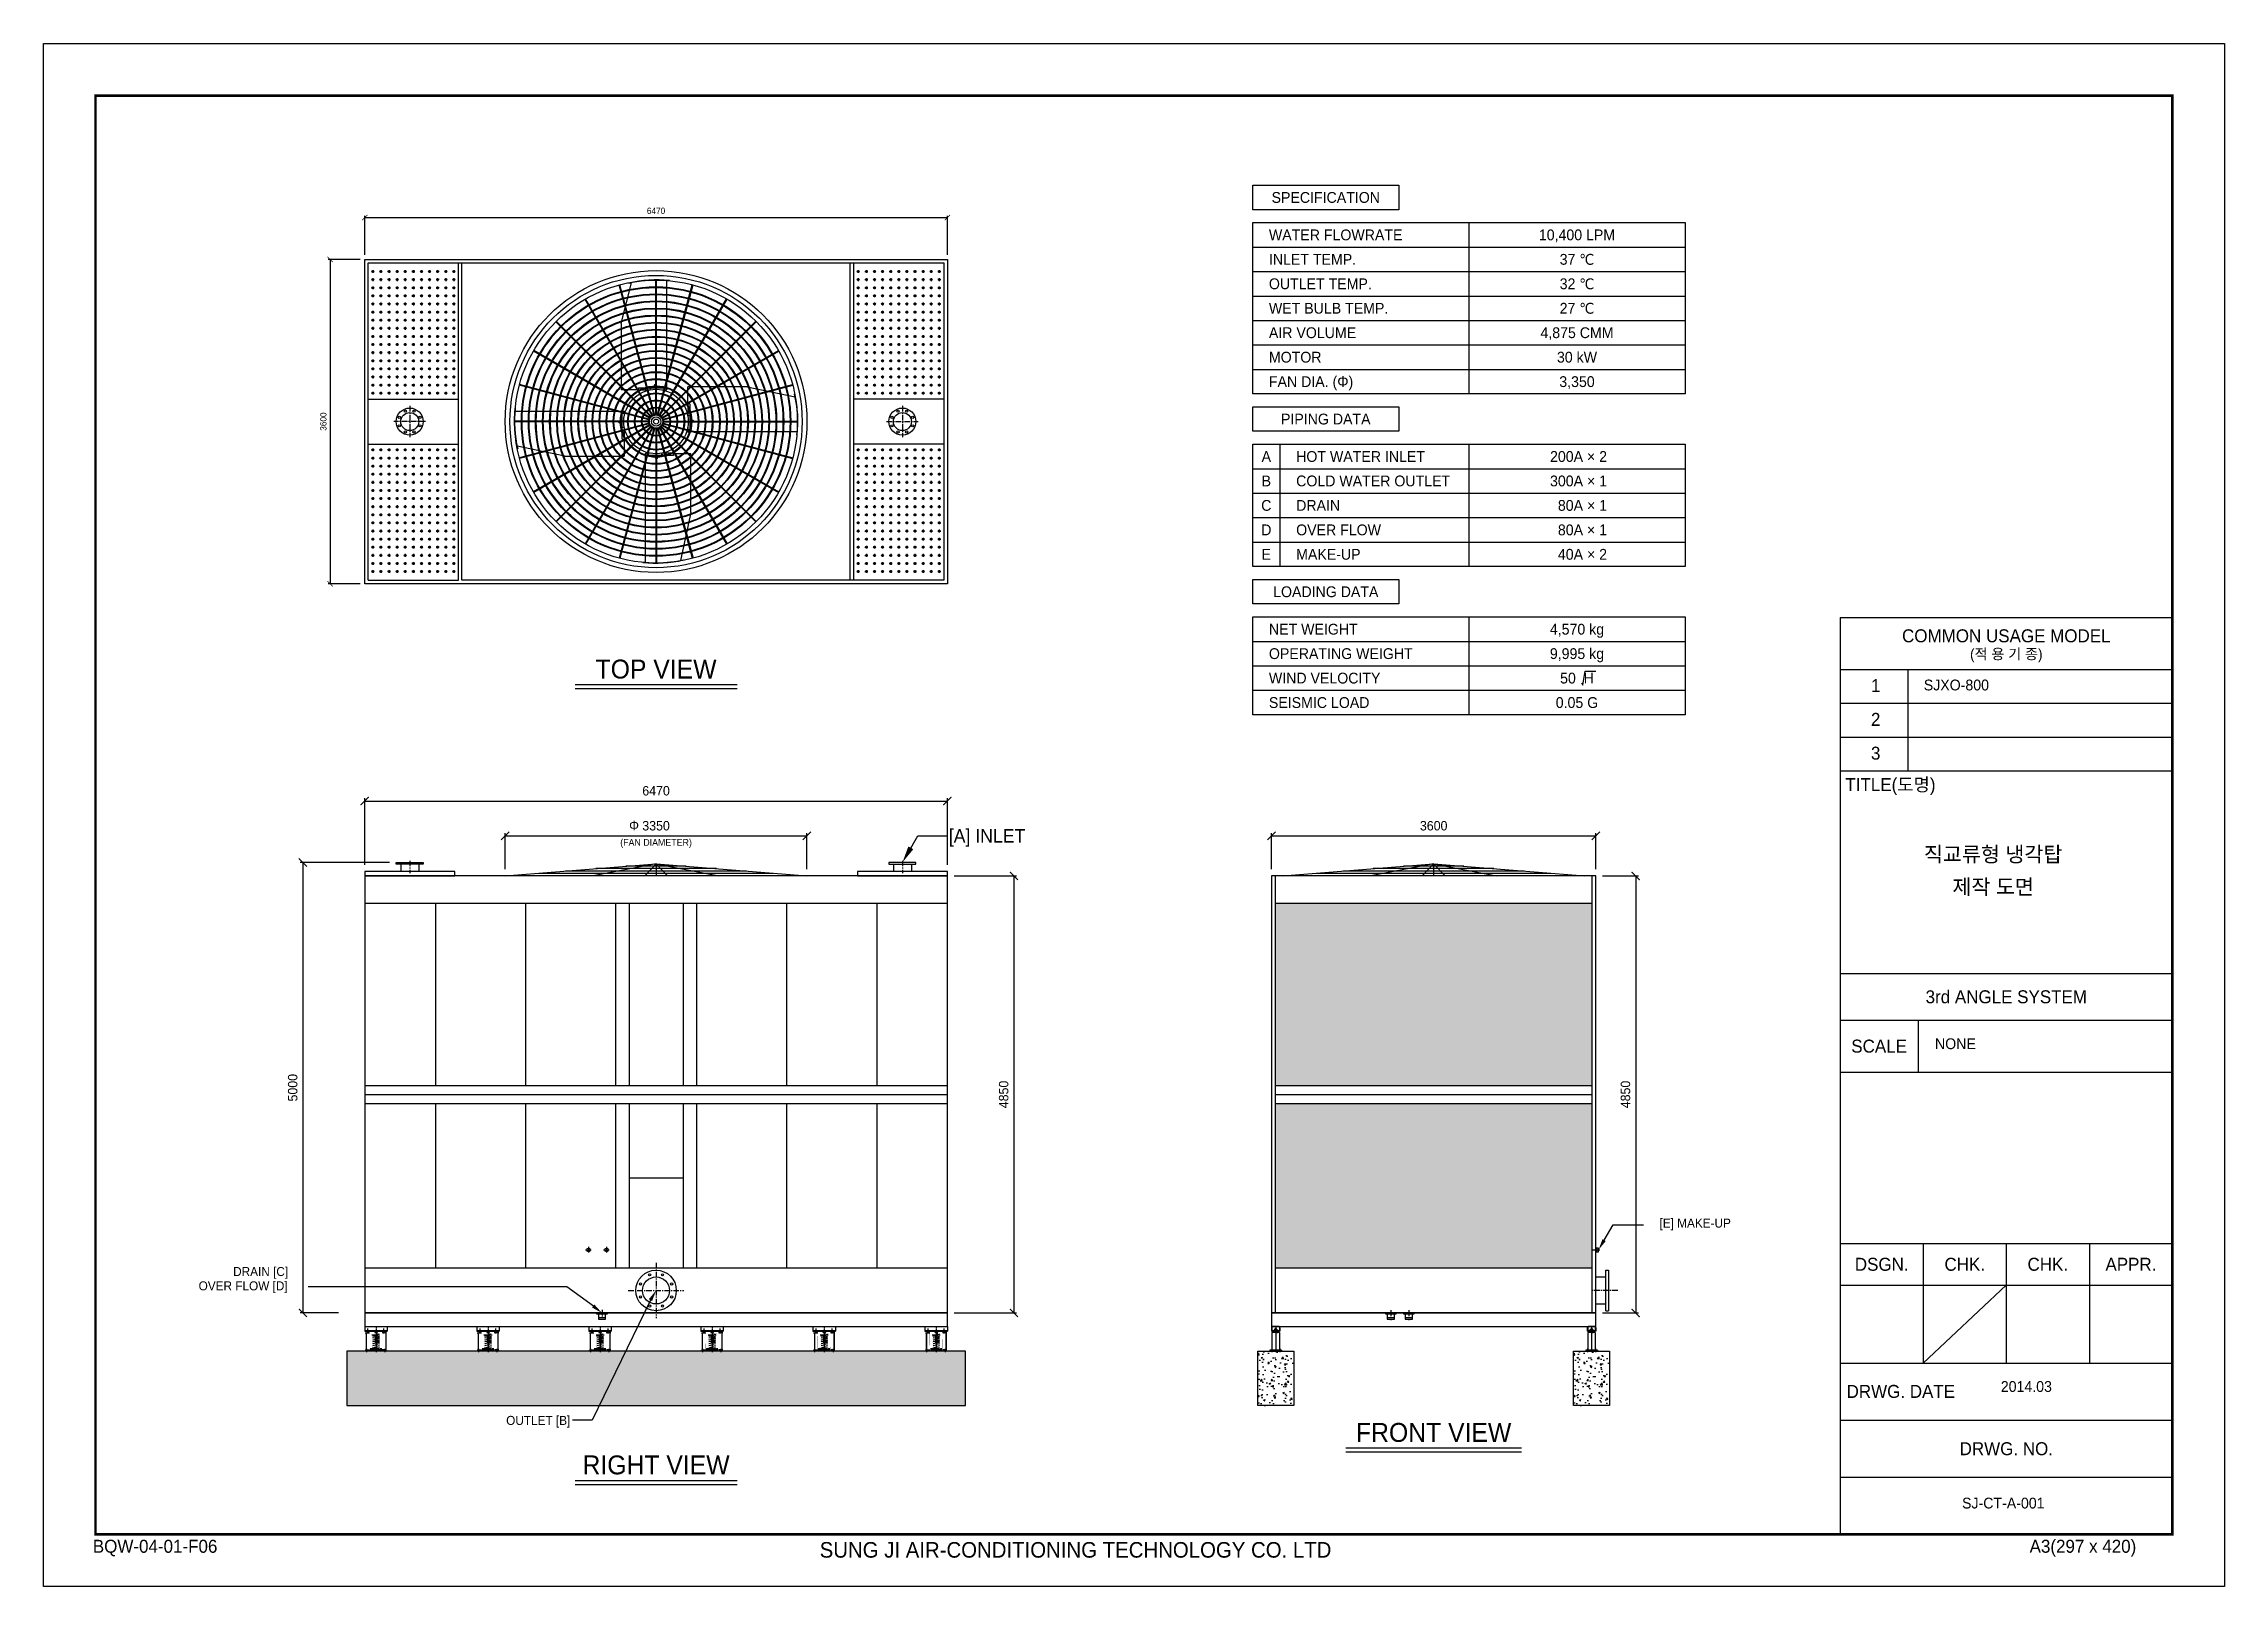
# Model space of a CAD drawing. Header units: millimetres. Extents: x -5717 to 18496, y -1212 to 15910.
import ezdxf
from ezdxf.enums import TextEntityAlignment as Align

# ---------------------------------------------------------------- set-up
doc = ezdxf.new("R2010")
doc.units = ezdxf.units.MM
doc.linetypes.add('CENTER', pattern=[2, 1.25, -0.25, 0.25, -0.25])
doc.linetypes.add('HIDDEN', pattern=[9.525, 6.35, -3.175])
doc.layers.get('DEFPOINTS').update_dxf_attribs({"color": 143})
for name, color, linetype in [('CENTER', 1, 'CENTER'), ('LINE', 7, 'Continuous'), ('냉각탑_box', 1, 'Continuous'), ('냉각탑_dim', 1, 'Continuous'), ('냉각탑_form', 1, 'Continuous'), ('냉각탑_text', 3, 'Continuous')]:
    doc.layers.add(name, color=color, linetype=linetype)
doc.styles.add('HY울릉도L', font='')
doc.styles.add('돋움', font='')
doc.styles.get('HY울릉도L').set_extended_font_data('HY울릉도L')
doc.styles.get('돋움').set_extended_font_data('Dotum')
doc.dimstyles.new('성지DIM', dxfattribs={"dimtxt": 3.5, "dimasz": 3, "dimexe": 1, "dimexo": 2.5, "dimgap": 2, "dimtad": 1, "dimdec": 0, "dimzin": 3, "dimdsep": 46, "dimtxsty": 'HY울릉도L', "dimblk": 'ARCHTICK', "dimcen": -2, "dimclrd": 256, "dimclre": 256, "dimclrt": 7, "dimadec": 0, "dimazin": 0, "dimtfac": 1, "dimtdec": 0, "dimtofl": 0, "dimtmove": 0, "dimatfit": 3, "dimfxl": 1, "dimtolj": 1, "dimtzin": 0, "dimlwe": -1, "dimarcsym": 0})

msp = doc.modelspace()

# ---------------------------------------------------------------- texts
at = {"layer": '냉각탑_text', "style": '돋움'}
for s, height, p in [('SPECIFICATION', 120, (8518.9, 14202.6)), ('10,400 LPM', 120, (11308.2, 13787.1)), ('37 ℃', 120, (11308.2, 13515.7)), ('32 ℃', 120, (11308.2, 13244.3)), ('27 ℃', 120, (11308.2, 12972.8)), ('4,875 CMM', 120, (11308.2, 12701.4)), ('30 kW', 120, (11308.2, 12429.9)), ('3,350', 120, (11308.2, 12158.5)), ('PIPING DATA', 120, (8518.9, 11743.1)), ('A', 120, (7858.9, 11327.6)), ('B', 120, (7858.9, 11056.2)), ('C', 120, (7858.9, 10784.8)), ('D', 120, (7858.9, 10513.3)), ('E', 120, (7858.9, 10241.9)), ('LOADING DATA', 120, (8518.9, 9826.5)), ('4,570 kg', 120, (11308.2, 9411)), ('9,995 kg', 120, (11308.2, 9139.6)), ('TOP VIEW', 210, (1083, 8968.5)), ('50  H', 120, (11308.2, 8868.2)), ('0.05 G', 120, (11308.2, 8596.7)), ('Φ', 105, (838.8, 7231.6)), ('(FAN DIAMETER)', 75, (1083, 7044.2)), ('직교류형 냉각탑', 168, (15928.7, 6912.5)), ('제작 도면', 168, (15928.7, 6552.3)), ('NONE', 120, (15509.8, 4810)), ('FRONT VIEW', 210, (9716.7, 496.2)), ('RIGHT VIEW', 210, (1083, 135.8)), ('SJ-CT-A-001', 120, (16041.4, -288.1))]:
    msp.add_text(s, height=height, dxfattribs=at).set_placement(p, align=Align.MIDDLE_CENTER)
for s, height, p in [('WATER FLOWRATE', 120, (7887.6, 13787.1)), ('INLET TEMP.', 120, (7887.6, 13515.7)), ('OUTLET TEMP.', 120, (7887.6, 13244.3)), ('WET BULB TEMP.', 120, (7887.6, 12972.8)), ('AIR VOLUME', 120, (7887.6, 12701.4)), ('MOTOR', 120, (7887.6, 12429.9)), ('FAN DIA. (Φ)', 120, (7887.6, 12158.5)), ('HOT WATER INLET', 120, (8190.2, 11327.6)), ('COLD WATER OUTLET', 120, (8190.2, 11056.2)), ('DRAIN', 120, (8190.2, 10784.8)), ('OVER FLOW', 120, (8190.2, 10513.3)), ('MAKE-UP', 120, (8190.2, 10241.9)), ('NET WEIGHT', 120, (7887.6, 9411)), ('OPERATING WEIGHT', 120, (7887.6, 9139.6)), ('WIND VELOCITY', 120, (7887.6, 8868.2)), ('SJXO-800', 120, (15158.5, 8791.5)), ('SEISMIC LOAD', 120, (7887.6, 8596.7)), ('[A] INLET', 150, (4333, 7116.8)), ('DRAIN [C]', 100, (-3612.8, 2281.6)), ('OVER FLOW [D]', 100, (-3995.8, 2122.8)), ('2014.03', 120, (16013.8, 1005.8))]:
    msp.add_text(s, height=height, dxfattribs=at).set_placement(p, align=Align.MIDDLE_LEFT)
for s, height, p in [('200A × 2', 120, (11641.8, 11327.6)), ('300A × 1', 120, (11641.8, 11056.2)), ('80A × 1', 120, (11641.8, 10784.8)), ('80A × 1', 120, (11641.8, 10513.3)), ('40A × 2', 120, (11641.8, 10241.9)), ('[E] MAKE-UP', 100, (13016.8, 2819.5)), ('OUTLET [B]', 100, (131.1, 629.4))]:
    msp.add_text(s, height=height, dxfattribs=at).set_placement(p, align=Align.MIDDLE_RIGHT)

# ---------------------------------------------------------------- blocks, each defined once
blk = doc.blocks.new('냉각탑form')
at = {"layer": 'DEFPOINTS'}
blk.add_lwpolyline([(0, 297.07), (420.1, 297.07), (420.1, 0), (0, 0)], close=True, dxfattribs=at)
at = {"layer": '냉각탑_form'}
for p, q in [((346.08, 186.55), (346.08, 10)), ((346.08, 186.55), (410.1, 186.55)), ((346.08, 186.55), (410.1, 186.55)), ((346.08, 176.54), (410.1, 176.54)), ((359.09, 176.54), (359.09, 157.04)), ((346.08, 170.04), (410.1, 170.04)), ((346.08, 163.54), (410.1, 163.54)), ((346.08, 157.04), (410.1, 157.04)), ((346.08, 157.04), (410.1, 157.04)), ((346.08, 118.03), (410.1, 118.03)), ((346.08, 109.03), (410.1, 109.03)), ((361.09, 109.03), (361.09, 99.02)), ((346.08, 99.02), (410.1, 99.02)), ((346.08, 66.02), (410.1, 66.02)), ((362.09, 66.02), (362.09, 43.01)), ((378.09, 66.02), (378.09, 43.01)), ((394.1, 66.02), (394.1, 43.01)), ((346.08, 58.01), (410.1, 58.01)), ((378.09, 58.01), (362.09, 43.01)), ((346.08, 43.01), (410.1, 43.01)), ((346.08, 32.01), (410.1, 32.01)), ((346.08, 21.01), (410.1, 21.01))]:
    blk.add_line(p, q, dxfattribs=at)
at = {"layer": '냉각탑_form', "const_width": 0.5}
blk.add_lwpolyline([(10, 287.07), (10, 10), (410.1, 10), (410.1, 287.07)], close=True, dxfattribs=at)
at = {"layer": '냉각탑_form', "style": '돋움'}
for s, height, p in [('COMMON USAGE MODEL', 2.5006, (378.09, 183.04)), ('(적 용 기 종)', 2, (378.09, 179.54)), ('3rd ANGLE SYSTEM', 2.5006, (378.09, 113.53)), ('SCALE', 2.501, (353.59, 104.03)), ('DSGN.', 2.501, (354.09, 62.02)), ('CHK.', 2.501, (370.09, 62.02)), ('CHK.', 2.501, (386.09, 62.02)), ('APPR.', 2.501, (402.1, 62.02)), ('DRWG. NO.', 2.501, (378.09, 26.51))]:
    blk.add_text(s, height=height, dxfattribs=at).set_placement(p, align=Align.MIDDLE_CENTER)
for s, height, p in [('1', 2.5, (352.02, 172.2)), ('2', 2.5, (352.02, 165.7)), ('3', 2.5, (352.02, 159.2)), ('TITLE(도명)', 2.501, (347.09, 153.14)), ('DRWG. DATE', 2.501, (347.32, 36.29)), ('BQW-04-01-F06', 2.5006, (9.48, 6.47)), ('SUNG JI AIR-CONDITIONING TECHNOLOGY CO. LTD', 3.0007, (149.5, 5.53)), ('A3(297 x 420)', 2.5006, (382.58, 6.47))]:
    blk.add_text(s, height=height, dxfattribs=at).set_placement(p)
blk = doc.blocks.new('A$C036B6841')
at = {"color": 3}
for p, q in [((0, 0), (650, 53.1)), ((1153, 10.6), (147, 10.6)), ((1040, 21.2), (260, 21.2)), ((650, 53.1), (379, 0)), ((910, 31.8), (390, 31.8)), ((780, 42.4), (520, 42.4)), ((650, 53.1), (601.1, 0)), ((650, 53.1), (1300, 0)), ((650, 53.1), (698.9, 0)), ((650, 53.1), (921, 0))]:
    blk.add_line(p, q, dxfattribs=at)
at = {"layer": 'DEFPOINTS'}
blk.add_line((650, 53.1), (650, 0), dxfattribs=at)
blk = doc.blocks.new('_ArchTick')
at = {"color": 0, "linetype": 'ByBlock', "const_width": 0.15}
blk.add_lwpolyline([(-0.5, -0.5), (0.5, 0.5)], dxfattribs=at)
blk = doc.blocks.new('*D12')
at = {"layer": 'DEFPOINTS', "color": 0, "transparency": 16777216}
for p in [(4318, 13979), (-2152, 13515), (4318, 13515)]:
    blk.add_point(p, dxfattribs=at)
at = {"layer": '냉각탑_dim', "transparency": 16777216}
for p, q in [((-2152, 13565), (-2152, 13999)), ((4318, 13565), (4318, 13999))]:
    blk.add_line(p, q, dxfattribs=at)
at = {"layer": '냉각탑_dim', "lineweight": -2, "transparency": 16777216}
blk.add_line((-2152, 13979), (4318, 13979), dxfattribs=at)
at = {"layer": '냉각탑_dim', "lineweight": -2, "transparency": 16777216, "xscale": 60, "yscale": 60, "zscale": 60, "rotation": 180}
blk.add_blockref('_ArchTick', (-2152, 13979), dxfattribs=at)
at = {"layer": '냉각탑_dim', "lineweight": -2, "transparency": 16777216, "xscale": 60, "yscale": 60, "zscale": 60}
blk.add_blockref('_ArchTick', (4318, 13979), dxfattribs=at)
at = {"layer": '냉각탑_dim', "color": 7, "transparency": 16777216, "insert": (1083, 14054), "char_height": 70, "attachment_point": 5, "style": 'HY울릉도L'}
blk.add_mtext('\\A1;6470', dxfattribs=at)
blk = doc.blocks.new('*D13')
at = {"layer": 'DEFPOINTS', "color": 0, "transparency": 16777216}
for p in [(-2152, 13515), (-2536, 9915), (-2152, 9915)]:
    blk.add_point(p, dxfattribs=at)
at = {"layer": '냉각탑_dim', "transparency": 16777216}
for p, q in [((-2202, 13515), (-2556, 13515)), ((-2202, 9915), (-2556, 9915))]:
    blk.add_line(p, q, dxfattribs=at)
at = {"layer": '냉각탑_dim', "lineweight": -2, "transparency": 16777216}
blk.add_line((-2536, 13515), (-2536, 9915), dxfattribs=at)
at = {"layer": '냉각탑_dim', "lineweight": -2, "transparency": 16777216, "xscale": 60, "yscale": 60, "zscale": 60}
for p, rotation in [((-2536, 13515), 90), ((-2536, 9915), 270)]:
    blk.add_blockref('_ArchTick', p, dxfattribs=dict(at, rotation=rotation))
at = {"layer": '냉각탑_dim', "color": 7, "transparency": 16777216, "insert": (-2611, 11715), "char_height": 70, "attachment_point": 5, "rotation": 90, "style": 'HY울릉도L'}
blk.add_mtext('\\A1;3600', dxfattribs=at)
blk = doc.blocks.new('*D6')
at = {"layer": 'DEFPOINTS', "color": 0, "transparency": 16777216}
for p in [(11517, 7117), (7917, 6672), (11517, 6672)]:
    blk.add_point(p, dxfattribs=at)
at = {"layer": '냉각탑_dim', "transparency": 16777216}
for p, q in [((7917, 6747), (7917, 7147)), ((11517, 6747), (11517, 7147))]:
    blk.add_line(p, q, dxfattribs=at)
at = {"layer": '냉각탑_dim', "lineweight": -2, "transparency": 16777216}
blk.add_line((7917, 7117), (11517, 7117), dxfattribs=at)
at = {"layer": '냉각탑_dim', "lineweight": -2, "transparency": 16777216, "xscale": 90, "yscale": 90, "zscale": 90, "rotation": 180}
blk.add_blockref('_ArchTick', (7917, 7117), dxfattribs=at)
at = {"layer": '냉각탑_dim', "lineweight": -2, "transparency": 16777216, "xscale": 90, "yscale": 90, "zscale": 90}
blk.add_blockref('_ArchTick', (11517, 7117), dxfattribs=at)
at = {"layer": '냉각탑_dim', "color": 7, "transparency": 16777216, "insert": (9717, 7229), "char_height": 105, "attachment_point": 5, "style": 'HY울릉도L'}
blk.add_mtext('\\A1;3600', dxfattribs=at)
blk = doc.blocks.new('*D7')
at = {"layer": 'DEFPOINTS', "color": 0, "transparency": 16777216}
for p in [(11517, 6672), (11517, 1822), (11960, 1822)]:
    blk.add_point(p, dxfattribs=at)
at = {"layer": '냉각탑_dim', "transparency": 16777216}
for p, q in [((11592, 6672), (11990, 6672)), ((11592, 1822), (11990, 1822))]:
    blk.add_line(p, q, dxfattribs=at)
at = {"layer": '냉각탑_dim', "lineweight": -2, "transparency": 16777216}
blk.add_line((11960, 6672), (11960, 1822), dxfattribs=at)
at = {"layer": '냉각탑_dim', "lineweight": -2, "transparency": 16777216, "xscale": 90, "yscale": 90, "zscale": 90}
for p, rotation in [((11960, 6672), 90), ((11960, 1822), 270)]:
    blk.add_blockref('_ArchTick', p, dxfattribs=dict(at, rotation=rotation))
at = {"layer": '냉각탑_dim', "color": 7, "transparency": 16777216, "insert": (11847, 4247), "char_height": 105, "attachment_point": 5, "rotation": 90, "style": 'HY울릉도L'}
blk.add_mtext('\\A1;4850', dxfattribs=at)
blk = doc.blocks.new('A$C6ABE2FCF')
for p, q in [((18, 284), (18, 231)), ((18, 284), (112, 284)), ((112, 281), (18, 281)), ((18, 268), (18, 271)), ((23, 281), (23, 236)), ((102, 284), (28, 284)), ((47, 246), (47, 236)), ((52, 249), (78, 249)), ((56, 246), (56, 236)), ((59, 249), (59, 263)), ((59, 249), (59, 263)), ((59, 263), (72, 263)), ((60, 263), (60, 249)), ((71, 263), (71, 249)), ((72, 249), (72, 263)), ((72, 249), (72, 263)), ((74, 246), (74, 236)), ((83, 246), (83, 236)), ((107, 281), (107, 236)), ((112, 268), (112, 284)), ((112, 268), (112, 231)), ((130, 23), (0, 23)), ((0, 23), (0, 9)), ((130, 9), (0, 9)), ((112, 231), (18, 231)), ((107, 236), (23, 236)), ((107, 218), (23, 218)), ((23, 218), (23, 23)), ((65, 236), (47, 236)), ((47, 228), (47, 218)), ((65, 218), (47, 218)), ((73, 236), (52, 236)), ((52, 231), (78, 231)), ((73, 218), (52, 218)), ((56, 228), (56, 218)), ((59, 218), (59, 231)), ((59, 231), (59, 218)), ((59, 218), (59, 231)), ((65, 236), (82, 236)), ((65, 236), (83, 236)), ((65, 218), (65, 23)), ((65, 218), (82, 218)), ((65, 218), (83, 218)), ((71, 218), (71, 231)), ((71, 231), (71, 218)), ((71, 218), (71, 231)), ((74, 228), (74, 218)), ((83, 228), (83, 218)), ((107, 218), (107, 23)), ((130, 23), (130, 9))]:
    blk.add_line(p, q)
for centre, radius, start, end in [((52, 245), 4.38, 17.2184, 162.7816), ((65, 234), 15, 90.4828, 127.3884), ((65, 234), 15, 52.6116, 89.5172), ((78, 245), 4.38, 17.2184, 162.7816), ((52, 227), 4.38, 17.2184, 162.7816), ((65, 216), 15, 90.4828, 127.3884), ((65, 216), 15, 52.6116, 89.5172), ((78, 227), 4.38, 17.2184, 162.7816)]:
    blk.add_arc(centre, radius, start, end)
at = {"layer": 'CENTER'}
for p, q in [((65, 279), (65, 0)), ((20, 39), (20, 0)), ((110, 39), (110, 0))]:
    blk.add_line(p, q, dxfattribs=at)
blk = doc.blocks.new('*D8')
at = {"layer": 'DEFPOINTS', "color": 0, "transparency": 16777216}
for p in [(2758, 7117), (-592, 6672), (2758, 6672)]:
    blk.add_point(p, dxfattribs=at)
at = {"layer": '냉각탑_dim', "transparency": 16777216}
for p, q in [((-592, 6747), (-592, 7147)), ((2758, 6747), (2758, 7147))]:
    blk.add_line(p, q, dxfattribs=at)
at = {"layer": '냉각탑_dim', "lineweight": -2, "transparency": 16777216}
blk.add_line((-592, 7117), (2758, 7117), dxfattribs=at)
at = {"layer": '냉각탑_dim', "lineweight": -2, "transparency": 16777216, "xscale": 90, "yscale": 90, "zscale": 90, "rotation": 180}
blk.add_blockref('_ArchTick', (-592, 7117), dxfattribs=at)
at = {"layer": '냉각탑_dim', "lineweight": -2, "transparency": 16777216, "xscale": 90, "yscale": 90, "zscale": 90}
blk.add_blockref('_ArchTick', (2758, 7117), dxfattribs=at)
at = {"layer": '냉각탑_dim', "color": 7, "transparency": 16777216, "insert": (1083, 7229), "char_height": 105, "attachment_point": 5, "style": 'HY울릉도L'}
blk.add_mtext('\\A1;3350', dxfattribs=at)
blk = doc.blocks.new('*D9')
at = {"layer": 'DEFPOINTS', "color": 0, "transparency": 16777216}
for p in [(4318, 7504), (-2152, 6722), (4318, 6722)]:
    blk.add_point(p, dxfattribs=at)
at = {"layer": '냉각탑_dim', "transparency": 16777216}
for p, q in [((-2152, 6797), (-2152, 7534)), ((4318, 6797), (4318, 7534))]:
    blk.add_line(p, q, dxfattribs=at)
at = {"layer": '냉각탑_dim', "lineweight": -2, "transparency": 16777216}
blk.add_line((-2152, 7504), (4318, 7504), dxfattribs=at)
at = {"layer": '냉각탑_dim', "lineweight": -2, "transparency": 16777216, "xscale": 90, "yscale": 90, "zscale": 90, "rotation": 180}
blk.add_blockref('_ArchTick', (-2152, 7504), dxfattribs=at)
at = {"layer": '냉각탑_dim', "lineweight": -2, "transparency": 16777216, "xscale": 90, "yscale": 90, "zscale": 90}
blk.add_blockref('_ArchTick', (4318, 7504), dxfattribs=at)
at = {"layer": '냉각탑_dim', "color": 7, "transparency": 16777216, "insert": (1083, 7617), "char_height": 105, "attachment_point": 5, "style": 'HY울릉도L'}
blk.add_mtext('\\A1;6470', dxfattribs=at)
blk = doc.blocks.new('*D10')
at = {"layer": 'DEFPOINTS', "color": 0, "transparency": 16777216}
for p in [(-1802, 6822), (-2839, 1822), (-2367, 1822)]:
    blk.add_point(p, dxfattribs=at)
at = {"layer": '냉각탑_dim', "transparency": 16777216}
for p, q in [((-1877, 6822), (-2869, 6822)), ((-2442, 1822), (-2869, 1822))]:
    blk.add_line(p, q, dxfattribs=at)
at = {"layer": '냉각탑_dim', "lineweight": -2, "transparency": 16777216}
blk.add_line((-2839, 6822), (-2839, 1822), dxfattribs=at)
at = {"layer": '냉각탑_dim', "lineweight": -2, "transparency": 16777216, "xscale": 90, "yscale": 90, "zscale": 90}
for p, rotation in [((-2839, 6822), 90), ((-2839, 1822), 270)]:
    blk.add_blockref('_ArchTick', p, dxfattribs=dict(at, rotation=rotation))
at = {"layer": '냉각탑_dim', "color": 7, "transparency": 16777216, "insert": (-2951, 4322), "char_height": 105, "attachment_point": 5, "rotation": 90, "style": 'HY울릉도L'}
blk.add_mtext('\\A1;5000', dxfattribs=at)
blk = doc.blocks.new('*D11')
at = {"layer": 'DEFPOINTS', "color": 0, "transparency": 16777216}
for p in [(4318, 6672), (4318, 1822), (5056, 1822)]:
    blk.add_point(p, dxfattribs=at)
at = {"layer": '냉각탑_dim', "transparency": 16777216}
for p, q in [((4393, 6672), (5086, 6672)), ((4393, 1822), (5086, 1822))]:
    blk.add_line(p, q, dxfattribs=at)
at = {"layer": '냉각탑_dim', "lineweight": -2, "transparency": 16777216}
blk.add_line((5056, 6672), (5056, 1822), dxfattribs=at)
at = {"layer": '냉각탑_dim', "lineweight": -2, "transparency": 16777216, "xscale": 90, "yscale": 90, "zscale": 90}
for p, rotation in [((5056, 6672), 90), ((5056, 1822), 270)]:
    blk.add_blockref('_ArchTick', p, dxfattribs=dict(at, rotation=rotation))
at = {"layer": '냉각탑_dim', "color": 7, "transparency": 16777216, "insert": (4943, 4247), "char_height": 105, "attachment_point": 5, "rotation": 90, "style": 'HY울릉도L'}
blk.add_mtext('\\A1;4850', dxfattribs=at)
blk = doc.blocks.new('A$C2E82435F')
for p, q in [((1, 285), (1, 234)), ((1, 285), (250, 285)), ((250, 285), (250, 234)), ((1, 234), (250, 234)), ((7, 215), (55, 215)), ((7, 24), (56, 24)), ((45, 221), (24, 221)), ((30, 221), (30, 234)), ((30, 221), (30, 234)), ((31, 234), (31, 221)), ((43, 234), (43, 221)), ((43, 221), (43, 234)), ((61, 36), (78, 36)), ((126, 29), (61, 29)), ((61, 29), (126, 29)), ((61, 29), (190, 29)), ((74, 29), (61, 29)), ((78, 37), (78, 36)), ((164, 36), (78, 36)), ((81, 193), (126, 193)), ((88, 49), (126, 49)), ((164, 187), (90, 174)), ((164, 167), (91, 154)), ((164, 147), (91, 134)), ((164, 127), (91, 113)), ((164, 106), (91, 93)), ((125, 76), (91, 70)), ((128, 54), (102, 48)), ((128, 54), (103, 49)), ((109, 188), (107, 193)), ((125, 221), (108, 221)), ((109, 188), (126, 188)), ((112, 234), (139, 234)), ((116, 231), (116, 221)), ((117, 220), (116, 221)), ((116, 170), (163, 179)), ((116, 150), (163, 159)), ((116, 130), (163, 138)), ((116, 109), (163, 118)), ((116, 116), (125, 116)), ((117, 220), (125, 220)), ((117, 220), (117, 210)), ((117, 179), (117, 170)), ((117, 159), (117, 150)), ((117, 139), (117, 130)), ((117, 118), (117, 115)), ((125, 221), (143, 221)), ((125, 221), (143, 221)), ((134, 220), (125, 220)), ((134, 116), (125, 116)), ((126, 90), (163, 96)), ((163, 49), (126, 43)), ((126, 44), (130, 44)), ((128, 67), (163, 73)), ((133, 121), (133, 115)), ((134, 220), (135, 221)), ((134, 220), (134, 210)), ((134, 210), (134, 188)), ((135, 231), (135, 221)), ((135, 221), (135, 231)), ((135, 210), (135, 188)), ((143, 221), (143, 231)), ((143, 221), (143, 231)), ((149, 196), (162, 199)), ((154, 203), (156, 203)), ((167, 193), (170, 193)), ((173, 37), (173, 36)), ((190, 36), (173, 36)), ((177, 29), (190, 29)), ((244, 215), (195, 215)), ((244, 24), (196, 24)), ((206, 221), (227, 221)), ((207, 221), (207, 239)), ((207, 221), (207, 234)), ((208, 239), (208, 215)), ((208, 234), (208, 221)), ((220, 239), (220, 215)), ((220, 221), (220, 239)), ((220, 221), (220, 234)), ((220, 234), (220, 221)), ((220, 221), (220, 234))]:
    blk.add_line(p, q)
at = {"linetype": 'CENTER'}
for p, q in [((214, 220), (214, 261)), ((214, 225), (214, 250)), ((73, 21), (73, 39)), ((178, 21), (178, 39))]:
    blk.add_line(p, q, dxfattribs=at)
at = {"linetype": 'HIDDEN'}
for p, q in [((1, 239), (250, 239)), ((17, 215), (17, 24)), ((78, 36), (61, 36)), ((173, 36), (190, 36)), ((234, 215), (234, 24))]:
    blk.add_line(p, q, dxfattribs=at)
at = {"color": 0}
for p, q in [((134, 209), (135, 210)), ((142, 188), (146, 192))]:
    blk.add_line(p, q, dxfattribs=at)
for points, const_width in [([(30, 221), (7, 221), (7, 24), (1, 24), (1, 10), (250, 10), (250, 24), (244, 24), (244, 221), (220, 221)], 1), ([(7, 221), (30, 221)], 1), ([(43, 221), (52, 221), (52, 215)], 1), ([(45, 221), (52, 221)], 1), ([(52, 221), (52, 215)], 1), ([(195, 215), (196, 24), (56, 24), (55, 215)], 1), ([(88, 49), (78, 49), (78, 37), (61, 37), (61, 29)], 0.898), ([(61, 29), (61, 24)], 0.898), ([(126, 210), (80, 210), (81, 193), (107, 193)], 0.68), ([(90, 185), (108, 189)], 0.898), ([(90, 174), (116, 173)], 0.898), ([(91, 166), (116, 170)], 0.898), ([(91, 154), (116, 153)], 0.898), ([(91, 145), (116, 150)], 0.898), ([(91, 134), (116, 133)], 0.898), ([(91, 125), (116, 130)], 0.898), ([(91, 113), (129, 112)], 0.898), ([(91, 105), (129, 111)], 0.898), ([(91, 93), (126, 90)], 0.898), ([(91, 83), (126, 90)], 0.898), ([(91, 70), (128, 67)], 0.898), ([(128, 67), (91, 59)], 0.898), ([(116, 116), (117, 115)], 0.73), ([(116, 179), (116, 170)], 0.562), ([(116, 159), (116, 150)], 0.562), ([(116, 139), (116, 130)], 0.562), ([(116, 118), (116, 116)], 0.562), ([(117, 115), (125, 115)], 0.562), ([(167, 202), (167, 193), (170, 193), (171, 210), (126, 210)], 0.68), ([(133, 115), (125, 115)], 0.562), ([(163, 96), (126, 100)], 0.898), ([(125, 76), (163, 73)], 0.898), ([(163, 49), (128, 54)], 0.898), ([(163, 49), (128, 54)], 0.898), ([(143, 188), (134, 188)], 0.898), ([(163, 159), (134, 161)], 0.898), ([(163, 138), (134, 140)], 0.898), ([(163, 118), (134, 120)], 0.898), ([(134, 116), (133, 115)], 0.562), ([(134, 188), (134, 174)], 0.73), ([(163, 179), (135, 181)], 0.898), ([(134, 162), (134, 153)], 0.73), ([(134, 142), (134, 133)], 0.73), ([(134, 121), (134, 116)], 0.73), ([(143, 188), (154, 203), (165, 203)], 0.68), ([(162, 199), (151, 199)], 0.898), ([(163, 49), (173, 49), (173, 37), (190, 37), (190, 29)], 0.898), ([(190, 29), (190, 24)], 0.898), ([(206, 221), (199, 221)], 1), ([(199, 221), (199, 215)], 1), ([(207, 221), (199, 221), (199, 215)], 1), ([(244, 221), (220, 221)], 1)]:
    blk.add_lwpolyline(points, dxfattribs=dict(const_width=const_width))
for points, const_width in [([(90, 185, 0.725116), (90, 174, 0.725116)], 0.898), ([(91, 166, 0.725116), (91, 154, 0.725116)], 0.898), ([(91, 145, 0.725116), (91, 134, 0.725116)], 0.898), ([(91, 125, 0.725116), (91, 113, 0.725116)], 0.898), ([(91, 105, 0.725116), (91, 93, 0.725116)], 0.898), ([(91, 83, 0.611938), (91, 70, 0.611938)], 0.898), ([(91, 59, 0.495188), (88, 48, 0.495188)], 0.898), ([(126, 99), (163, 106, 0.664207), (163, 118, 0.63815)], 0.898), ([(125, 76), (163, 85, 0.712533), (163, 96, 0.643566)], 0.898), ([(163, 73, -0.712533), (163, 62), (128, 54)], 0.898), ([(133, 182), (162, 186, 0.664207), (162, 199, 0.63815)], 0.898), ([(133, 182), (162, 186, 0.562661), (164, 198, 0.562661)], 0.898), ([(133, 121), (163, 126, 0.664207), (163, 138)], 0.898), ([(135, 162), (163, 167, 0.664207), (163, 179, 0.63815)], 0.898), ([(135, 142), (163, 146, 0.664207), (163, 159, 0.63815)], 0.898), ([(164, 36, 0.602155), (163, 49, 0.60596)], 0.898), ([(167, 202, 0.414214), (165, 203, 0.414214)], 0.68)]:
    blk.add_lwpolyline(points, format="xyb", dxfattribs=dict(const_width=const_width))
for points in [[(112, 234, 0.898, 0.898, 0.322657), (108, 231, 0.898, 0.898, 0), (108, 221, 0.898, 0.898, 0), (116, 221, 0.562, 0.562, 0), (116, 210, 0.562, 0.562, 0)], [(135, 210, 0.562, 0.562, 0), (135, 221, 0.898, 0.898, 0), (143, 221, 0.898, 0.898, 0), (143, 231, 0.898, 0.898, 0.322657), (139, 234, 0.898, 0.898, -0.322657)]]:
    blk.add_lwpolyline(points, format="xyseb")
for centre, radius, start, end in [((112, 230), 4.44, 17.2184, 162.7816), ((126, 219), 15.2, 90.4828, 127.3884), ((125, 219), 15.2, 52.6116, 89.5172), ((139, 230), 4.44, 17.2184, 162.7816)]:
    blk.add_arc(centre, radius, start, end)
at = {"layer": 'CENTER'}
for p, q in [((37, 207), (37, 261)), ((126, 282), (126, 0)), ((214, 207), (214, 261)), ((23, 0), (23, 35)), ((228, 0), (228, 35))]:
    blk.add_line(p, q, dxfattribs=at)

# ---------------------------------------------------------------- dimensions: what is measured, and where the dimension line sits
at = {"layer": '냉각탑_dim'}
for base, p1, p2, override, picture, middle in [((4318, 13978.8), (-2152, 13515.4), (4318, 13515.4), {"dimscale": 20, "dimtmove": 2}, '*D12', (1083, 14053.8)), ((4318, 7504), (-2152, 6721.7), (4318, 6721.7), {"dimscale": 30, "dimtmove": 2}, '*D9', (1083, 7616.5)), ((2758, 7116.8), (-592, 6671.7), (2758, 6671.7), {"dimscale": 30, "dimtmove": 2}, '*D8', (1083, 7229.3)), ((11516.7, 7116.8), (7916.7, 6671.7), (11516.7, 6671.7), {"dimscale": 30, "dimtmove": 2}, '*D6', (9716.7, 7229.3))]:
    dim = msp.add_linear_dim(base=base, p1=p1, p2=p2, dimstyle='성지DIM', override=override, dxfattribs=at)
    dim.commit()
    dim.dimension.update_dxf_attribs({"geometry": picture, "text_midpoint": middle})
for base, p1, p2, override, picture, middle in [((-2535.5, 9915.4), (-2152, 13515.4), (-2152, 9915.4), {"dimscale": 20, "dimtmove": 2}, '*D13', (-2610.5, 11715.4)), ((-2838.9, 1821.7), (-1802, 6821.7), (-2367, 1821.7), {"dimscale": 30, "dimtmove": 2}, '*D10', (-2951.4, 4321.7)), ((5055.6, 1821.7), (4318, 6671.7), (4318, 1821.7), {"dimscale": 30, "dimtmove": 2}, '*D11', (4943.1, 4246.7)), ((11959.5, 1821.7), (11516.7, 6671.7), (11516.7, 1821.7), {"dimscale": 30, "dimtmove": 2}, '*D7', (11847, 4246.7))]:
    dim = msp.add_linear_dim(base=base, p1=p1, p2=p2, angle=90, dimstyle='성지DIM', override=override, dxfattribs=at)
    dim.commit()
    dim.dimension.update_dxf_attribs({"geometry": picture, "text_midpoint": middle})

# ---------------------------------------------------------------- hatches: boundary and pattern name
h = msp.add_hatch()
h.set_pattern_fill('HONEY', color=1, scale=7.6, angle=90)
h.set_pattern_definition([(90, (-17698.074, -332.741), (-20.897193, 36.195), [24.13, -48.26]), (210, (-17698.074, -332.741), (-20.897193, -36.195), [24.13, -48.26]), (150, (-17698.074, -332.741), (-41.794386, 8e-08), [-48.26, 24.13])])
h.paths.add_polyline_path([(7956.7, 6371.7), (7956.7, 4346.7), (11476.7, 4346.7), (11476.7, 6371.7)])
h.paths.add_polyline_path([(11476.7, 2321.7), (11476.7, 4146.7), (7956.7, 4146.7), (7956.7, 2321.7)])
h = msp.add_hatch()
h.set_pattern_fill('AR-CONC', color=8)
h.paths.add_polyline_path([(4518, 796.7), (4518, 1396.7), (-2352, 1396.7), (-2352, 796.7)])
h = msp.add_hatch()
h.set_pattern_fill('AR-CONC', color=8)
h.set_pattern_definition([(50, (-40573.47, -4273.85), (182.18467, -15.9391), [19.05, -209.55]), (355, (-40573.47, -4273.85), (-35.2434, 191.05685), [15.24, -167.6406]), (100.45144, (-40558.29, -4275.18), (146.94125, 175.11775), [16.19, -178.09024]), (46.1842, (-40573.47, -4223.05), (271.079, -42.0423), [28.575, -314.325]), (96.63556, (-40550.88, -4226.55), (237.4041, 247.4261), [24.285, -267.1356]), (351.18415, (-40573.47, -4223.05), (237.4041, 247.4261), [22.86, -251.4597]), (21, (-40548.07, -4235.75), (151.6144, -102.2652), [19.05, -209.55]), (326, (-40548.07, -4235.75), (61.802, 184.188), [15.24, -167.64]), (71.45144, (-40535.44, -4244.27), (213.4164, 81.9228), [16.19, -178.08994]), (37.5, (-40573.47, -4273.85), (3.0886, 84.55504), [0, -165.608, 0, -170.18, 0, -168.275]), (7.5, (-40573.47, -4273.85), (66.81966, 100.18057), [0, -97.028, 0, -161.798, 0, -64.135]), (327.5, (-40630.114, -4273.85), (135.590595, -5.72874), [0, -63.5, 0, -198.12, 0, -262.89]), (317.5, (-40655.51, -4273.85), (148.12918, 25.4265), [0, -82.55, 0, -131.572, 0, -186.69])])
h.paths.add_polyline_path([(8163.6, 1396.7), (7763.6, 1396.7), (7763.6, 796.7), (8163.6, 796.7)])
h = msp.add_hatch()
h.set_pattern_fill('AR-CONC', color=8)
h.set_pattern_definition([(50, (-37067.26, -4273.85), (182.18467, -15.9391), [19.05, -209.55]), (355, (-37067.26, -4273.85), (-35.2434, 191.05685), [15.24, -167.6406]), (100.45144, (-37052.08, -4275.18), (146.94125, 175.11775), [16.19, -178.09024]), (46.1842, (-37067.26, -4223.05), (271.079, -42.0423), [28.575, -314.325]), (96.63556, (-37044.67, -4226.55), (237.4041, 247.4261), [24.285, -267.1356]), (351.18415, (-37067.26, -4223.05), (237.4041, 247.4261), [22.86, -251.4597]), (21, (-37041.86, -4235.75), (151.6144, -102.2652), [19.05, -209.55]), (326, (-37041.86, -4235.75), (61.802, 184.188), [15.24, -167.64]), (71.45144, (-37029.23, -4244.27), (213.4164, 81.9228), [16.19, -178.08994]), (37.5, (-37067.26, -4273.85), (3.0886, 84.55504), [0, -165.608, 0, -170.18, 0, -168.275]), (7.5, (-37067.26, -4273.85), (66.81966, 100.18057), [0, -97.028, 0, -161.798, 0, -64.135]), (327.5, (-37123.905, -4273.85), (135.590595, -5.72874), [0, -63.5, 0, -198.12, 0, -262.89]), (317.5, (-37149.3, -4273.85), (148.12918, 25.4265), [0, -82.55, 0, -131.572, 0, -186.69])])
h.paths.add_polyline_path([(11669.8, 1396.7), (11269.8, 1396.7), (11269.8, 796.7), (11669.8, 796.7)])

# ---------------------------------------------------------------- linework, layer by layer
at = {"color": 3}
for p, q in [((-2152, 9915.4), (-2152, 13515.4)), ((-2152, 13515.4), (4318, 13515.4)), ((-2112, 9955.4), (-2112, 13475.4)), ((-2112, 13475.4), (4278, 13475.4)), ((-1112, 9955.4), (-1112, 13475.4)), ((-1072, 9955.4), (-1072, 13475.4)), ((3238, 9955.4), (3238, 13475.4)), ((3278, 9955.4), (3278, 13475.4)), ((4278, 13475.4), (4278, 9955.4)), ((4318, 13515.4), (4318, 9915.4)), ((1045.2, 11788.7), (301.2, 13077.3)), ((1057.9, 11794), (672.7, 13231.2)), ((1065.4, 11796), (680.3, 13233.3)), ((1079, 11797.8), (1079, 13285.7)), ((1086.9, 11797.8), (1086.9, 13285.7)), ((1100.5, 11796), (1485.6, 13233.3)), ((1108.1, 11794), (1493.2, 13231.2)), ((1120.7, 11788.7), (1864.7, 13077.3)), ((1038.4, 11784.8), (294.4, 13073.4)), ((1127.5, 11784.8), (1871.5, 13073.4)), ((1022, 11770.9), (-30.2, 12823)), ((1027.5, 11776.4), (-24.6, 12828.6)), ((1138.4, 11776.4), (2190.6, 12828.6)), ((1144, 11770.9), (2196.1, 12823)), ((1009.7, 11753.2), (-278.9, 12497.2)), ((1013.6, 11760), (-275, 12504)), ((1152.3, 11760), (2440.9, 12504)), ((1156.2, 11753.2), (2444.8, 12497.2)), ((1002.4, 11733), (-434.9, 12118.1)), ((1004.4, 11740.5), (-432.8, 12125.7)), ((1161.5, 11740.5), (2598.7, 12125.7)), ((1163.5, 11733), (2600.8, 12118.1)), ((-2112, 11965.4), (-1112, 11965.4)), ((4278, 11965.4), (3278, 11965.4)), ((1000.6, 11719.4), (-487.3, 11719.4)), ((1000.6, 11711.5), (-487.3, 11711.5)), ((1002.4, 11697.9), (-434.9, 11312.8)), ((1004.4, 11690.3), (-432.8, 11305.2)), ((1009.7, 11677.7), (-278.9, 10933.7)), ((1013.6, 11670.9), (-275, 10926.9)), ((1022, 11660), (-30.2, 10607.8)), ((1027.5, 11654.4), (-24.6, 10602.3)), ((1038.4, 11646.1), (294.4, 10357.5)), ((1045.2, 11642.2), (301.2, 10353.5)), ((1057.9, 11636.9), (672.7, 10199.6)), ((1065.4, 11634.9), (680.3, 10197.6)), ((1079, 11633.1), (1079, 10145.1)), ((1086.9, 11633.1), (1086.9, 10145.1)), ((1100.5, 11634.9), (1485.6, 10197.6)), ((1108.1, 11636.9), (1493.2, 10199.6)), ((1120.7, 11642.2), (1864.7, 10353.5)), ((1127.5, 11646.1), (1871.5, 10357.5)), ((1138.4, 11654.4), (2190.6, 10602.3)), ((1144, 11660), (2196.1, 10607.8)), ((1152.3, 11670.9), (2440.9, 10926.9)), ((1156.2, 11677.7), (2444.8, 10933.7)), ((1161.5, 11690.3), (2598.7, 11305.2)), ((1163.5, 11697.9), (2600.8, 11312.8)), ((1165.3, 11719.4), (2653.3, 11719.4)), ((1165.3, 11711.5), (2653.3, 11711.5)), ((-2112, 11465.4), (-1112, 11465.4)), ((4278, 11465.4), (3278, 11465.4)), ((-2112, 9955.4), (-1112, 9955.4)), ((4278, 9955.4), (-1072, 9955.4)), ((4318, 9915.4), (-2152, 9915.4)), ((-1752, 6801.7), (-1752, 6721.7)), ((-1552, 6801.7), (-1552, 6721.7)), ((3718, 6801.7), (3718, 6721.7)), ((3918, 6801.7), (3918, 6721.7)), ((-2152, 6671.7), (-2152, 1821.7)), ((4318, 6671.7), (-2152, 6671.7)), ((4318, 1821.7), (4318, 6671.7)), ((7916.7, 6671.7), (7916.7, 1821.7)), ((11516.7, 6671.7), (7916.7, 6671.7)), ((7956.7, 6671.7), (7956.7, 1821.7)), ((11476.7, 1821.7), (11476.7, 6671.7)), ((11516.7, 1821.7), (11516.7, 6671.7)), ((-2152, 6371.7), (4318, 6371.7)), ((-1367, 6371.7), (-1367, 4346.7)), ((-367, 6371.7), (-367, 4346.7)), ((633, 6371.7), (633, 4346.7)), ((783, 6371.7), (783, 4346.7)), ((1383, 6371.7), (1383, 4346.7)), ((1533, 6371.7), (1533, 4346.7)), ((2533, 6371.7), (2533, 4346.7)), ((3533, 6371.7), (3533, 4346.7)), ((7956.7, 6371.7), (11476.7, 6371.7)), ((-2152, 4346.7), (4318, 4346.7)), ((-2152, 4246.7), (4318, 4246.7)), ((-2152, 4146.7), (4318, 4146.7)), ((-1367, 4146.7), (-1367, 2321.7)), ((-367, 4146.7), (-367, 2321.7)), ((633, 4146.7), (633, 2321.7)), ((783, 4146.7), (783, 2321.7)), ((1383, 4146.7), (1383, 2321.7)), ((1533, 4146.7), (1533, 2321.7)), ((2533, 4146.7), (2533, 2321.7)), ((3533, 4146.7), (3533, 2321.7)), ((7956.7, 4346.7), (11476.7, 4346.7)), ((7956.7, 4246.7), (11476.7, 4246.7)), ((7956.7, 4146.7), (11476.7, 4146.7)), ((783, 3321.7), (1383, 3321.7)), ((11546.7, 2541.7), (11516.7, 2541.7)), ((11516.7, 2501.7), (11546.7, 2501.7)), ((11526.7, 2501.7), (11526.7, 2541.7)), ((11546.7, 2501.7), (11546.7, 2541.7)), ((-2152, 2321.7), (4318, 2321.7)), ((7956.7, 2321.7), (11476.7, 2321.7)), ((11516.7, 2221.7), (11626.7, 2221.7)), ((11626.7, 1846.7), (11626.7, 2296.7)), ((11626.7, 2296.7), (11656.7, 2296.7)), ((11656.7, 2296.7), (11656.7, 1846.7)), ((-2152, 1821.7), (4318, 1821.7)), ((443, 1771.7), (523, 1771.7)), ((7916.7, 1821.7), (11516.7, 1821.7)), ((9201.7, 1771.7), (9281.7, 1771.7)), ((9401.7, 1771.7), (9481.7, 1771.7)), ((11516.7, 1921.7), (11626.7, 1921.7)), ((11626.7, 1846.7), (11656.7, 1846.7))]:
    msp.add_line(p, q, dxfattribs=at)
at = {"color": 1}
for p, q in [((183, 8796.2), (1983, 8796.2)), ((183, 8751.2), (1983, 8751.2)), ((8741.7, 323.9), (10691.7, 323.9)), ((8741.7, 278.9), (10691.7, 278.9)), ((183, -36.5), (1983, -36.5)), ((183, -81.5), (1983, -81.5))]:
    msp.add_line(p, q, dxfattribs=at)
at = {"color": 4}
for p, q in [((4318, 1821.7), (-2152, 1821.7)), ((-2152, 1821.7), (-2152, 1671.7)), ((4318, 1671.7), (4318, 1821.7)), ((7916.7, 1821.7), (7916.7, 1671.7)), ((11516.7, 1821.7), (7916.7, 1821.7)), ((11516.7, 1671.7), (11516.7, 1821.7)), ((-2152, 1671.7), (4318, 1671.7)), ((7916.7, 1671.7), (11516.7, 1671.7))]:
    msp.add_line(p, q, dxfattribs=at)
at = {"color": 8}
for p, q in [((-2352, 1396.7), (-2352, 796.7)), ((4518, 1396.7), (-2352, 1396.7)), ((4518, 796.7), (4518, 1396.7)), ((-2352, 796.7), (4518, 796.7))]:
    msp.add_line(p, q, dxfattribs=at)
at = {"color": 3}
for points in [[(-1502, 6821.7), (-1502, 6801.7), (-1802, 6801.7), (-1802, 6821.7)], [(3668, 6821.7), (3668, 6801.7), (3968, 6801.7), (3968, 6821.7)], [(-2152, 6721.7), (-2152, 6671.7), (-1152, 6671.7), (-1152, 6721.7)], [(3318, 6721.7), (3318, 6671.7), (4318, 6671.7), (4318, 6721.7)], [(423, 1821.7), (423, 1811.7), (543, 1811.7), (543, 1821.7)], [(443, 1811.7), (443, 1751.7), (523, 1751.7), (523, 1811.7)], [(9181.7, 1821.7), (9181.7, 1811.7), (9301.7, 1811.7), (9301.7, 1821.7)], [(9201.7, 1811.7), (9201.7, 1751.7), (9281.7, 1751.7), (9281.7, 1811.7)], [(9381.7, 1821.7), (9381.7, 1811.7), (9501.7, 1811.7), (9501.7, 1821.7)], [(9401.7, 1811.7), (9401.7, 1751.7), (9481.7, 1751.7), (9481.7, 1811.7)]]:
    msp.add_lwpolyline(points, close=True, dxfattribs=at)
at = {"color": 8}
for points in [[(8163.6, 796.7), (7763.6, 796.7), (7763.6, 1396.7), (8163.6, 1396.7)], [(11669.8, 796.7), (11269.8, 796.7), (11269.8, 1396.7), (11669.8, 1396.7)]]:
    msp.add_lwpolyline(points, close=True, dxfattribs=at)
for centre in [(-2062, 13380.4), (-1972, 13380.4), (-1882, 13380.4), (-1792, 13380.4), (-1702, 13380.4), (-1612, 13380.4), (-1522, 13380.4), (-1432, 13380.4), (-1342, 13380.4), (-1252, 13380.4), (-1162, 13380.4), (3328, 13380.4), (3418, 13380.4), (3508, 13380.4), (3598, 13380.4), (3688, 13380.4), (3778, 13380.4), (3868, 13380.4), (3958, 13380.4), (4048, 13380.4), (4138, 13380.4), (4228, 13380.4), (-2062, 13290.4), (-2062, 13200.4), (-2062, 13110.4), (-1972, 13290.4), (-1972, 13200.4), (-1972, 13110.4), (-1882, 13290.4), (-1882, 13200.4), (-1882, 13110.4), (-1792, 13290.4), (-1792, 13200.4), (-1792, 13110.4), (-1702, 13290.4), (-1702, 13200.4), (-1702, 13110.4), (-1612, 13290.4), (-1612, 13200.4), (-1612, 13110.4), (-1522, 13290.4), (-1522, 13200.4), (-1522, 13110.4), (-1432, 13290.4), (-1432, 13200.4), (-1432, 13110.4), (-1342, 13290.4), (-1342, 13200.4), (-1342, 13110.4), (-1252, 13290.4), (-1252, 13200.4), (-1252, 13110.4), (-1162, 13290.4), (-1162, 13200.4), (-1162, 13110.4), (3328, 13290.4), (3328, 13200.4), (3328, 13110.4), (3418, 13290.4), (3418, 13200.4), (3418, 13110.4), (3508, 13290.4), (3508, 13200.4), (3508, 13110.4), (3598, 13290.4), (3598, 13200.4), (3598, 13110.4), (3688, 13290.4), (3688, 13200.4), (3688, 13110.4), (3778, 13290.4), (3778, 13200.4), (3778, 13110.4), (3868, 13290.4), (3868, 13200.4), (3868, 13110.4), (3958, 13290.4), (3958, 13200.4), (3958, 13110.4), (4048, 13290.4), (4048, 13200.4), (4048, 13110.4), (4138, 13290.4), (4138, 13200.4), (4138, 13110.4), (4228, 13290.4), (4228, 13200.4), (4228, 13110.4), (-2062, 13020.4), (-2062, 12930.4), (-2062, 12840.4), (-1972, 13020.4), (-1972, 12930.4), (-1972, 12840.4), (-1882, 13020.4), (-1882, 12930.4), (-1882, 12840.4), (-1792, 13020.4), (-1792, 12930.4), (-1792, 12840.4), (-1702, 13020.4), (-1702, 12930.4), (-1702, 12840.4), (-1612, 13020.4), (-1612, 12930.4), (-1612, 12840.4), (-1522, 13020.4), (-1522, 12930.4), (-1522, 12840.4), (-1432, 13020.4), (-1432, 12930.4), (-1432, 12840.4), (-1342, 13020.4), (-1342, 12930.4), (-1342, 12840.4), (-1252, 13020.4), (-1252, 12930.4), (-1252, 12840.4), (-1162, 13020.4), (-1162, 12930.4), (-1162, 12840.4), (3328, 13020.4), (3328, 12930.4), (3328, 12840.4), (3418, 13020.4), (3418, 12930.4), (3418, 12840.4), (3508, 13020.4), (3508, 12930.4), (3508, 12840.4), (3598, 13020.4), (3598, 12930.4), (3598, 12840.4), (3688, 13020.4), (3688, 12930.4), (3688, 12840.4), (3778, 13020.4), (3778, 12930.4), (3778, 12840.4), (3868, 13020.4), (3868, 12930.4), (3868, 12840.4), (3958, 13020.4), (3958, 12930.4), (3958, 12840.4), (4048, 13020.4), (4048, 12930.4), (4048, 12840.4), (4138, 13020.4), (4138, 12930.4), (4138, 12840.4), (4228, 13020.4), (4228, 12930.4), (4228, 12840.4), (-2062, 12750.4), (-2062, 12660.4), (-1972, 12750.4), (-1972, 12660.4), (-1882, 12750.4), (-1882, 12660.4), (-1792, 12750.4), (-1792, 12660.4), (-1702, 12750.4), (-1702, 12660.4), (-1612, 12750.4), (-1612, 12660.4), (-1522, 12750.4), (-1522, 12660.4), (-1432, 12750.4), (-1432, 12660.4), (-1342, 12750.4), (-1342, 12660.4), (-1252, 12750.4), (-1252, 12660.4), (-1162, 12750.4), (-1162, 12660.4), (3328, 12750.4), (3328, 12660.4), (3418, 12750.4), (3418, 12660.4), (3508, 12750.4), (3508, 12660.4), (3598, 12750.4), (3598, 12660.4), (3688, 12750.4), (3688, 12660.4), (3778, 12750.4), (3778, 12660.4), (3868, 12750.4), (3868, 12660.4), (3958, 12750.4), (3958, 12660.4), (4048, 12750.4), (4048, 12660.4), (4138, 12750.4), (4138, 12660.4), (4228, 12750.4), (4228, 12660.4), (-2062, 12570.4), (-2062, 12480.4), (-2062, 12390.4), (-1972, 12570.4), (-1972, 12480.4), (-1972, 12390.4), (-1882, 12570.4), (-1882, 12480.4), (-1882, 12390.4), (-1792, 12570.4), (-1792, 12480.4), (-1792, 12390.4), (-1702, 12570.4), (-1702, 12480.4), (-1702, 12390.4), (-1612, 12570.4), (-1612, 12480.4), (-1612, 12390.4), (-1522, 12570.4), (-1522, 12480.4), (-1522, 12390.4), (-1432, 12570.4), (-1432, 12480.4), (-1432, 12390.4), (-1342, 12570.4), (-1342, 12480.4), (-1342, 12390.4), (-1252, 12570.4), (-1252, 12480.4), (-1252, 12390.4), (-1162, 12570.4), (-1162, 12480.4), (-1162, 12390.4), (3328, 12570.4), (3328, 12480.4), (3328, 12390.4), (3418, 12570.4), (3418, 12480.4), (3418, 12390.4), (3508, 12570.4), (3508, 12480.4), (3508, 12390.4), (3598, 12570.4), (3598, 12480.4), (3598, 12390.4), (3688, 12570.4), (3688, 12480.4), (3688, 12390.4), (3778, 12570.4), (3778, 12480.4), (3778, 12390.4), (3868, 12570.4), (3868, 12480.4), (3868, 12390.4), (3958, 12570.4), (3958, 12480.4), (3958, 12390.4), (4048, 12570.4), (4048, 12480.4), (4048, 12390.4), (4138, 12570.4), (4138, 12480.4), (4138, 12390.4), (4228, 12570.4), (4228, 12480.4), (4228, 12390.4), (-2062, 12300.4), (-2062, 12210.4), (-2062, 12120.4), (-1972, 12300.4), (-1972, 12210.4), (-1972, 12120.4), (-1882, 12300.4), (-1882, 12210.4), (-1882, 12120.4), (-1792, 12300.4), (-1792, 12210.4), (-1792, 12120.4), (-1702, 12300.4), (-1702, 12210.4), (-1702, 12120.4), (-1612, 12300.4), (-1612, 12210.4), (-1612, 12120.4), (-1522, 12300.4), (-1522, 12210.4), (-1522, 12120.4), (-1432, 12300.4), (-1432, 12210.4), (-1432, 12120.4), (-1342, 12300.4), (-1342, 12210.4), (-1342, 12120.4), (-1252, 12300.4), (-1252, 12210.4), (-1252, 12120.4), (-1162, 12300.4), (-1162, 12210.4), (-1162, 12120.4), (3328, 12300.4), (3328, 12210.4), (3328, 12120.4), (3418, 12300.4), (3418, 12210.4), (3418, 12120.4), (3508, 12300.4), (3508, 12210.4), (3508, 12120.4), (3598, 12300.4), (3598, 12210.4), (3598, 12120.4), (3688, 12300.4), (3688, 12210.4), (3688, 12120.4), (3778, 12300.4), (3778, 12210.4), (3778, 12120.4), (3868, 12300.4), (3868, 12210.4), (3868, 12120.4), (3958, 12300.4), (3958, 12210.4), (3958, 12120.4), (4048, 12300.4), (4048, 12210.4), (4048, 12120.4), (4138, 12300.4), (4138, 12210.4), (4138, 12120.4), (4228, 12300.4), (4228, 12210.4), (4228, 12120.4), (-2062, 12030.4), (-1972, 12030.4), (-1882, 12030.4), (-1792, 12030.4), (-1702, 12030.4), (-1612, 12030.4), (-1522, 12030.4), (-1432, 12030.4), (-1342, 12030.4), (-1252, 12030.4), (-1162, 12030.4), (3328, 12030.4), (3418, 12030.4), (3508, 12030.4), (3598, 12030.4), (3688, 12030.4), (3778, 12030.4), (3868, 12030.4), (3958, 12030.4), (4048, 12030.4), (4138, 12030.4), (4228, 12030.4), (-2062, 11400.4), (-1972, 11400.4), (-1882, 11400.4), (-1792, 11400.4), (-1702, 11400.4), (-1612, 11400.4), (-1522, 11400.4), (-1432, 11400.4), (-1342, 11400.4), (-1252, 11400.4), (-1162, 11400.4), (3328, 11400.4), (3418, 11400.4), (3508, 11400.4), (3598, 11400.4), (3688, 11400.4), (3778, 11400.4), (3868, 11400.4), (3958, 11400.4), (4048, 11400.4), (4138, 11400.4), (4228, 11400.4), (-2062, 11310.4), (-2062, 11220.4), (-2062, 11130.4), (-1972, 11310.4), (-1972, 11220.4), (-1972, 11130.4), (-1882, 11310.4), (-1882, 11220.4), (-1882, 11130.4), (-1792, 11310.4), (-1792, 11220.4), (-1792, 11130.4), (-1702, 11310.4), (-1702, 11220.4), (-1702, 11130.4), (-1612, 11310.4), (-1612, 11220.4), (-1612, 11130.4), (-1522, 11310.4), (-1522, 11220.4), (-1522, 11130.4), (-1432, 11310.4), (-1432, 11220.4), (-1432, 11130.4), (-1342, 11310.4), (-1342, 11220.4), (-1342, 11130.4), (-1252, 11310.4), (-1252, 11220.4), (-1252, 11130.4), (-1162, 11310.4), (-1162, 11220.4), (-1162, 11130.4), (3328, 11310.4), (3328, 11220.4), (3328, 11130.4), (3418, 11310.4), (3418, 11220.4), (3418, 11130.4), (3508, 11310.4), (3508, 11220.4), (3508, 11130.4), (3598, 11310.4), (3598, 11220.4), (3598, 11130.4), (3688, 11310.4), (3688, 11220.4), (3688, 11130.4), (3778, 11310.4), (3778, 11220.4), (3778, 11130.4), (3868, 11310.4), (3868, 11220.4), (3868, 11130.4), (3958, 11310.4), (3958, 11220.4), (3958, 11130.4), (4048, 11310.4), (4048, 11220.4), (4048, 11130.4), (4138, 11310.4), (4138, 11220.4), (4138, 11130.4), (4228, 11310.4), (4228, 11220.4), (4228, 11130.4), (-2062, 11040.4), (-2062, 10950.4), (-1972, 11040.4), (-1972, 10950.4), (-1882, 11040.4), (-1882, 10950.4), (-1792, 11040.4), (-1792, 10950.4), (-1702, 11040.4), (-1702, 10950.4), (-1612, 11040.4), (-1612, 10950.4), (-1522, 11040.4), (-1522, 10950.4), (-1432, 11040.4), (-1432, 10950.4), (-1342, 11040.4), (-1342, 10950.4), (-1252, 11040.4), (-1252, 10950.4), (-1162, 11040.4), (-1162, 10950.4), (3328, 11040.4), (3328, 10950.4), (3418, 11040.4), (3418, 10950.4), (3508, 11040.4), (3508, 10950.4), (3598, 11040.4), (3598, 10950.4), (3688, 11040.4), (3688, 10950.4), (3778, 11040.4), (3778, 10950.4), (3868, 11040.4), (3868, 10950.4), (3958, 11040.4), (3958, 10950.4), (4048, 11040.4), (4048, 10950.4), (4138, 11040.4), (4138, 10950.4), (4228, 11040.4), (4228, 10950.4), (-2062, 10860.4), (-2062, 10770.4), (-2062, 10680.4), (-1972, 10860.4), (-1972, 10770.4), (-1972, 10680.4), (-1882, 10860.4), (-1882, 10770.4), (-1882, 10680.4), (-1792, 10860.4), (-1792, 10770.4), (-1792, 10680.4), (-1702, 10860.4), (-1702, 10770.4), (-1702, 10680.4), (-1612, 10860.4), (-1612, 10770.4), (-1612, 10680.4), (-1522, 10860.4), (-1522, 10770.4), (-1522, 10680.4), (-1432, 10860.4), (-1432, 10770.4), (-1432, 10680.4), (-1342, 10860.4), (-1342, 10770.4), (-1342, 10680.4), (-1252, 10860.4), (-1252, 10770.4), (-1252, 10680.4), (-1162, 10860.4), (-1162, 10770.4), (-1162, 10680.4), (3328, 10860.4), (3328, 10770.4), (3328, 10680.4), (3418, 10860.4), (3418, 10770.4), (3418, 10680.4), (3508, 10860.4), (3508, 10770.4), (3508, 10680.4), (3598, 10860.4), (3598, 10770.4), (3598, 10680.4), (3688, 10860.4), (3688, 10770.4), (3688, 10680.4), (3778, 10860.4), (3778, 10770.4), (3778, 10680.4), (3868, 10860.4), (3868, 10770.4), (3868, 10680.4), (3958, 10860.4), (3958, 10770.4), (3958, 10680.4), (4048, 10860.4), (4048, 10770.4), (4048, 10680.4), (4138, 10860.4), (4138, 10770.4), (4138, 10680.4), (4228, 10860.4), (4228, 10770.4), (4228, 10680.4), (-2062, 10590.4), (-2062, 10500.4), (-2062, 10410.4), (-1972, 10590.4), (-1972, 10500.4), (-1972, 10410.4), (-1882, 10590.4), (-1882, 10500.4), (-1882, 10410.4), (-1792, 10590.4), (-1792, 10500.4), (-1792, 10410.4), (-1702, 10590.4), (-1702, 10500.4), (-1702, 10410.4), (-1612, 10590.4), (-1612, 10500.4), (-1612, 10410.4), (-1522, 10590.4), (-1522, 10500.4), (-1522, 10410.4), (-1432, 10590.4), (-1432, 10500.4), (-1432, 10410.4), (-1342, 10590.4), (-1342, 10500.4), (-1342, 10410.4), (-1252, 10590.4), (-1252, 10500.4), (-1252, 10410.4), (-1162, 10590.4), (-1162, 10500.4), (-1162, 10410.4), (3328, 10590.4), (3328, 10500.4), (3328, 10410.4), (3418, 10590.4), (3418, 10500.4), (3418, 10410.4), (3508, 10590.4), (3508, 10500.4), (3508, 10410.4), (3598, 10590.4), (3598, 10500.4), (3598, 10410.4), (3688, 10590.4), (3688, 10500.4), (3688, 10410.4), (3778, 10590.4), (3778, 10500.4), (3778, 10410.4), (3868, 10590.4), (3868, 10500.4), (3868, 10410.4), (3958, 10590.4), (3958, 10500.4), (3958, 10410.4), (4048, 10590.4), (4048, 10500.4), (4048, 10410.4), (4138, 10590.4), (4138, 10500.4), (4138, 10410.4), (4228, 10590.4), (4228, 10500.4), (4228, 10410.4), (-2062, 10320.4), (-2062, 10230.4), (-1972, 10320.4), (-1972, 10230.4), (-1882, 10320.4), (-1882, 10230.4), (-1792, 10320.4), (-1792, 10230.4), (-1702, 10320.4), (-1702, 10230.4), (-1612, 10320.4), (-1612, 10230.4), (-1522, 10320.4), (-1522, 10230.4), (-1432, 10320.4), (-1432, 10230.4), (-1342, 10320.4), (-1342, 10230.4), (-1252, 10320.4), (-1252, 10230.4), (-1162, 10320.4), (-1162, 10230.4), (3328, 10320.4), (3328, 10230.4), (3418, 10320.4), (3418, 10230.4), (3508, 10320.4), (3508, 10230.4), (3598, 10320.4), (3598, 10230.4), (3688, 10320.4), (3688, 10230.4), (3778, 10320.4), (3778, 10230.4), (3868, 10320.4), (3868, 10230.4), (3958, 10320.4), (3958, 10230.4), (4048, 10320.4), (4048, 10230.4), (4138, 10320.4), (4138, 10230.4), (4228, 10320.4), (4228, 10230.4), (-2062, 10140.4), (-2062, 10050.4), (-1972, 10140.4), (-1972, 10050.4), (-1882, 10140.4), (-1882, 10050.4), (-1792, 10140.4), (-1792, 10050.4), (-1702, 10140.4), (-1702, 10050.4), (-1612, 10140.4), (-1612, 10050.4), (-1522, 10140.4), (-1522, 10050.4), (-1432, 10140.4), (-1432, 10050.4), (-1342, 10140.4), (-1342, 10050.4), (-1252, 10140.4), (-1252, 10050.4), (-1162, 10140.4), (-1162, 10050.4), (3328, 10140.4), (3328, 10050.4), (3418, 10140.4), (3418, 10050.4), (3508, 10140.4), (3508, 10050.4), (3598, 10140.4), (3598, 10050.4), (3688, 10140.4), (3688, 10050.4), (3778, 10140.4), (3778, 10050.4), (3868, 10140.4), (3868, 10050.4), (3958, 10140.4), (3958, 10050.4), (4048, 10140.4), (4048, 10050.4), (4138, 10140.4), (4138, 10050.4), (4228, 10140.4), (4228, 10050.4)]:
    msp.add_circle(centre, 10.6)
at = {"color": 3}
for centre, radius in [((1083, 11715.4), 1675), ((1083, 11715.4), 1675), ((1083, 11715.4), 1621.9), ((1083, 11715.4), 1570.3), ((-1652, 11715.4), 150), ((1083, 11715.4), 357.9), ((3818, 11715.4), 150), ((-1767.5, 11763.3), 12.5), ((-1767.5, 11667.6), 12.5), ((-1652, 11715.4), 100), ((-1699.9, 11830.9), 12.5), ((-1604.2, 11830.9), 12.5), ((-1536.6, 11763.3), 12.5), ((-1536.6, 11667.6), 12.5), ((3702.5, 11763.3), 12.5), ((3702.5, 11667.6), 12.5), ((3818, 11715.4), 100), ((3770.1, 11830.9), 12.5), ((3865.8, 11830.9), 12.5), ((3933.4, 11763.3), 12.5), ((3933.4, 11667.6), 12.5), ((-1699.9, 11599.9), 12.5), ((-1604.2, 11599.9), 12.5), ((3770.1, 11599.9), 12.5), ((3865.8, 11599.9), 12.5), ((333, 2521.7), 20), ((533, 2521.7), 20), ((1083, 2071.7), 225), ((1083, 2071.7), 150), ((1011.2, 2245), 12), ((1154.7, 2245), 12), ((909.7, 2143.5), 12), ((909.7, 2000), 12), ((1256.2, 2143.5), 12), ((1256.2, 2000), 12), ((1011.2, 1898.5), 12), ((1154.7, 1898.5), 12)]:
    msp.add_circle(centre, radius, dxfattribs=at)
at = {"color": 3, "ltscale": 5}
for radius in [1495.7, 1487.9, 1417.2, 1409.4, 1338.7, 1330.8, 1260.2, 1252.3, 1181.7, 1173.8, 1103.1, 1095.3, 1024.6, 1016.8, 946.1, 938.3, 867.6, 859.7, 789.1, 781.2, 710.6, 702.7, 632.1, 624.2, 553.5, 545.7, 475, 467.2, 396.5, 388.7, 318, 310.1, 239.5, 231.6, 161, 153.1, 82.4, 74.6, 52.3, 27.5]:
    msp.add_circle((1083, 11715.4), radius, dxfattribs=at)
at = {"layer": 'CENTER', "linetype": 'CENTER', "ltscale": 50}
for p, q in [((-2046.7, 13380.4), (-2077.3, 13380.4)), ((-2073.8, 13380.4), (-2050.3, 13380.4)), ((-2050.3, 13380.4), (-2073.8, 13380.4)), ((-2073.8, 13380.4), (-2050.3, 13380.4)), ((-2062, 13395.7), (-2062, 13365.1)), ((-2062, 13392.2), (-2062, 13368.7)), ((-1956.7, 13380.4), (-1987.3, 13380.4)), ((-1983.8, 13380.4), (-1960.3, 13380.4)), ((-1960.3, 13380.4), (-1983.8, 13380.4)), ((-1983.8, 13380.4), (-1960.3, 13380.4)), ((-1972, 13395.7), (-1972, 13365.1)), ((-1972, 13392.2), (-1972, 13368.7)), ((-1866.7, 13380.4), (-1897.3, 13380.4)), ((-1893.8, 13380.4), (-1870.3, 13380.4)), ((-1870.3, 13380.4), (-1893.8, 13380.4)), ((-1893.8, 13380.4), (-1870.3, 13380.4)), ((-1882, 13395.7), (-1882, 13365.1)), ((-1882, 13392.2), (-1882, 13368.7)), ((-1776.7, 13380.4), (-1807.3, 13380.4)), ((-1803.8, 13380.4), (-1780.3, 13380.4)), ((-1780.3, 13380.4), (-1803.8, 13380.4)), ((-1803.8, 13380.4), (-1780.3, 13380.4)), ((-1792, 13395.7), (-1792, 13365.1)), ((-1792, 13392.2), (-1792, 13368.7)), ((-1686.7, 13380.4), (-1717.3, 13380.4)), ((-1713.8, 13380.4), (-1690.3, 13380.4)), ((-1690.3, 13380.4), (-1713.8, 13380.4)), ((-1713.8, 13380.4), (-1690.3, 13380.4)), ((-1702, 13395.7), (-1702, 13365.1)), ((-1702, 13392.2), (-1702, 13368.7)), ((-1596.7, 13380.4), (-1627.3, 13380.4)), ((-1623.8, 13380.4), (-1600.3, 13380.4)), ((-1600.3, 13380.4), (-1623.8, 13380.4)), ((-1623.8, 13380.4), (-1600.3, 13380.4)), ((-1612, 13395.7), (-1612, 13365.1)), ((-1612, 13392.2), (-1612, 13368.7)), ((-1506.7, 13380.4), (-1537.3, 13380.4)), ((-1533.8, 13380.4), (-1510.3, 13380.4)), ((-1510.3, 13380.4), (-1533.8, 13380.4)), ((-1533.8, 13380.4), (-1510.3, 13380.4)), ((-1522, 13395.7), (-1522, 13365.1)), ((-1522, 13392.2), (-1522, 13368.7)), ((-1416.7, 13380.4), (-1447.3, 13380.4)), ((-1443.8, 13380.4), (-1420.3, 13380.4)), ((-1420.3, 13380.4), (-1443.8, 13380.4)), ((-1443.8, 13380.4), (-1420.3, 13380.4)), ((-1432, 13395.7), (-1432, 13365.1)), ((-1432, 13392.2), (-1432, 13368.7)), ((-1326.7, 13380.4), (-1357.3, 13380.4)), ((-1353.8, 13380.4), (-1330.3, 13380.4)), ((-1330.3, 13380.4), (-1353.8, 13380.4)), ((-1353.8, 13380.4), (-1330.3, 13380.4)), ((-1342, 13395.7), (-1342, 13365.1)), ((-1342, 13392.2), (-1342, 13368.7)), ((-1236.7, 13380.4), (-1267.3, 13380.4)), ((-1263.8, 13380.4), (-1240.3, 13380.4)), ((-1240.3, 13380.4), (-1263.8, 13380.4)), ((-1263.8, 13380.4), (-1240.3, 13380.4)), ((-1252, 13395.7), (-1252, 13365.1)), ((-1252, 13392.2), (-1252, 13368.7)), ((-1146.7, 13380.4), (-1177.3, 13380.4)), ((-1173.8, 13380.4), (-1150.3, 13380.4)), ((-1150.3, 13380.4), (-1173.8, 13380.4)), ((-1173.8, 13380.4), (-1150.3, 13380.4)), ((-1162, 13395.7), (-1162, 13365.1)), ((-1162, 13392.2), (-1162, 13368.7)), ((3312.7, 13380.4), (3343.3, 13380.4)), ((3339.7, 13380.4), (3316.2, 13380.4)), ((3316.2, 13380.4), (3339.7, 13380.4)), ((3339.7, 13380.4), (3316.2, 13380.4)), ((3328, 13395.7), (3328, 13365.1)), ((3328, 13392.2), (3328, 13368.7)), ((3402.7, 13380.4), (3433.3, 13380.4)), ((3429.7, 13380.4), (3406.2, 13380.4)), ((3406.2, 13380.4), (3429.7, 13380.4)), ((3429.7, 13380.4), (3406.2, 13380.4)), ((3418, 13395.7), (3418, 13365.1)), ((3418, 13392.2), (3418, 13368.7)), ((3492.7, 13380.4), (3523.3, 13380.4)), ((3519.7, 13380.4), (3496.2, 13380.4)), ((3496.2, 13380.4), (3519.7, 13380.4)), ((3519.7, 13380.4), (3496.2, 13380.4)), ((3508, 13395.7), (3508, 13365.1)), ((3508, 13392.2), (3508, 13368.7)), ((3582.7, 13380.4), (3613.3, 13380.4)), ((3609.7, 13380.4), (3586.2, 13380.4)), ((3586.2, 13380.4), (3609.7, 13380.4)), ((3609.7, 13380.4), (3586.2, 13380.4)), ((3598, 13395.7), (3598, 13365.1)), ((3598, 13392.2), (3598, 13368.7)), ((3672.7, 13380.4), (3703.3, 13380.4)), ((3699.7, 13380.4), (3676.2, 13380.4)), ((3676.2, 13380.4), (3699.7, 13380.4)), ((3699.7, 13380.4), (3676.2, 13380.4)), ((3688, 13395.7), (3688, 13365.1)), ((3688, 13392.2), (3688, 13368.7)), ((3762.7, 13380.4), (3793.3, 13380.4)), ((3789.7, 13380.4), (3766.2, 13380.4)), ((3766.2, 13380.4), (3789.7, 13380.4)), ((3789.7, 13380.4), (3766.2, 13380.4)), ((3778, 13395.7), (3778, 13365.1)), ((3778, 13392.2), (3778, 13368.7)), ((3852.7, 13380.4), (3883.3, 13380.4)), ((3879.7, 13380.4), (3856.2, 13380.4)), ((3856.2, 13380.4), (3879.7, 13380.4)), ((3879.7, 13380.4), (3856.2, 13380.4)), ((3868, 13395.7), (3868, 13365.1)), ((3868, 13392.2), (3868, 13368.7)), ((3942.7, 13380.4), (3973.3, 13380.4)), ((3969.7, 13380.4), (3946.2, 13380.4)), ((3946.2, 13380.4), (3969.7, 13380.4)), ((3969.7, 13380.4), (3946.2, 13380.4)), ((3958, 13395.7), (3958, 13365.1)), ((3958, 13392.2), (3958, 13368.7)), ((4032.7, 13380.4), (4063.3, 13380.4)), ((4059.7, 13380.4), (4036.2, 13380.4)), ((4036.2, 13380.4), (4059.7, 13380.4)), ((4059.7, 13380.4), (4036.2, 13380.4)), ((4048, 13395.7), (4048, 13365.1)), ((4048, 13392.2), (4048, 13368.7)), ((4122.7, 13380.4), (4153.3, 13380.4)), ((4149.7, 13380.4), (4126.2, 13380.4)), ((4126.2, 13380.4), (4149.7, 13380.4)), ((4149.7, 13380.4), (4126.2, 13380.4)), ((4138, 13395.7), (4138, 13365.1)), ((4138, 13392.2), (4138, 13368.7)), ((4212.7, 13380.4), (4243.3, 13380.4)), ((4239.7, 13380.4), (4216.2, 13380.4)), ((4216.2, 13380.4), (4239.7, 13380.4)), ((4239.7, 13380.4), (4216.2, 13380.4)), ((4228, 13395.7), (4228, 13365.1)), ((4228, 13392.2), (4228, 13368.7)), ((-2046.7, 13290.4), (-2077.3, 13290.4)), ((-2046.7, 13200.4), (-2077.3, 13200.4)), ((-2046.7, 13110.4), (-2077.3, 13110.4)), ((-2073.8, 13290.4), (-2050.3, 13290.4)), ((-2050.3, 13290.4), (-2073.8, 13290.4)), ((-2073.8, 13290.4), (-2050.3, 13290.4)), ((-2073.8, 13200.4), (-2050.3, 13200.4)), ((-2050.3, 13200.4), (-2073.8, 13200.4)), ((-2073.8, 13200.4), (-2050.3, 13200.4)), ((-2073.8, 13110.4), (-2050.3, 13110.4)), ((-2050.3, 13110.4), (-2073.8, 13110.4)), ((-2073.8, 13110.4), (-2050.3, 13110.4)), ((-2062, 13305.7), (-2062, 13275.1)), ((-2062, 13302.2), (-2062, 13278.7)), ((-2062, 13215.7), (-2062, 13185.1)), ((-2062, 13212.2), (-2062, 13188.7)), ((-2062, 13125.7), (-2062, 13095.1)), ((-2062, 13122.2), (-2062, 13098.7)), ((-1956.7, 13290.4), (-1987.3, 13290.4)), ((-1956.7, 13200.4), (-1987.3, 13200.4)), ((-1956.7, 13110.4), (-1987.3, 13110.4)), ((-1983.8, 13290.4), (-1960.3, 13290.4)), ((-1960.3, 13290.4), (-1983.8, 13290.4)), ((-1983.8, 13290.4), (-1960.3, 13290.4)), ((-1983.8, 13200.4), (-1960.3, 13200.4)), ((-1960.3, 13200.4), (-1983.8, 13200.4)), ((-1983.8, 13200.4), (-1960.3, 13200.4)), ((-1983.8, 13110.4), (-1960.3, 13110.4)), ((-1960.3, 13110.4), (-1983.8, 13110.4)), ((-1983.8, 13110.4), (-1960.3, 13110.4)), ((-1972, 13305.7), (-1972, 13275.1)), ((-1972, 13302.2), (-1972, 13278.7)), ((-1972, 13215.7), (-1972, 13185.1)), ((-1972, 13212.2), (-1972, 13188.7)), ((-1972, 13125.7), (-1972, 13095.1)), ((-1972, 13122.2), (-1972, 13098.7)), ((-1866.7, 13290.4), (-1897.3, 13290.4)), ((-1866.7, 13200.4), (-1897.3, 13200.4)), ((-1866.7, 13110.4), (-1897.3, 13110.4)), ((-1893.8, 13290.4), (-1870.3, 13290.4)), ((-1870.3, 13290.4), (-1893.8, 13290.4)), ((-1893.8, 13290.4), (-1870.3, 13290.4)), ((-1893.8, 13200.4), (-1870.3, 13200.4)), ((-1870.3, 13200.4), (-1893.8, 13200.4)), ((-1893.8, 13200.4), (-1870.3, 13200.4)), ((-1893.8, 13110.4), (-1870.3, 13110.4)), ((-1870.3, 13110.4), (-1893.8, 13110.4)), ((-1893.8, 13110.4), (-1870.3, 13110.4)), ((-1882, 13305.7), (-1882, 13275.1)), ((-1882, 13302.2), (-1882, 13278.7)), ((-1882, 13215.7), (-1882, 13185.1)), ((-1882, 13212.2), (-1882, 13188.7)), ((-1882, 13125.7), (-1882, 13095.1)), ((-1882, 13122.2), (-1882, 13098.7)), ((-1776.7, 13290.4), (-1807.3, 13290.4)), ((-1776.7, 13200.4), (-1807.3, 13200.4)), ((-1776.7, 13110.4), (-1807.3, 13110.4)), ((-1803.8, 13290.4), (-1780.3, 13290.4)), ((-1780.3, 13290.4), (-1803.8, 13290.4)), ((-1803.8, 13290.4), (-1780.3, 13290.4)), ((-1803.8, 13200.4), (-1780.3, 13200.4)), ((-1780.3, 13200.4), (-1803.8, 13200.4)), ((-1803.8, 13200.4), (-1780.3, 13200.4)), ((-1803.8, 13110.4), (-1780.3, 13110.4)), ((-1780.3, 13110.4), (-1803.8, 13110.4)), ((-1803.8, 13110.4), (-1780.3, 13110.4)), ((-1792, 13305.7), (-1792, 13275.1)), ((-1792, 13302.2), (-1792, 13278.7)), ((-1792, 13215.7), (-1792, 13185.1)), ((-1792, 13212.2), (-1792, 13188.7)), ((-1792, 13125.7), (-1792, 13095.1)), ((-1792, 13122.2), (-1792, 13098.7)), ((-1686.7, 13290.4), (-1717.3, 13290.4)), ((-1686.7, 13200.4), (-1717.3, 13200.4)), ((-1686.7, 13110.4), (-1717.3, 13110.4)), ((-1713.8, 13290.4), (-1690.3, 13290.4)), ((-1690.3, 13290.4), (-1713.8, 13290.4)), ((-1713.8, 13290.4), (-1690.3, 13290.4)), ((-1713.8, 13200.4), (-1690.3, 13200.4)), ((-1690.3, 13200.4), (-1713.8, 13200.4)), ((-1713.8, 13200.4), (-1690.3, 13200.4)), ((-1713.8, 13110.4), (-1690.3, 13110.4)), ((-1690.3, 13110.4), (-1713.8, 13110.4)), ((-1713.8, 13110.4), (-1690.3, 13110.4)), ((-1702, 13305.7), (-1702, 13275.1)), ((-1702, 13302.2), (-1702, 13278.7)), ((-1702, 13215.7), (-1702, 13185.1)), ((-1702, 13212.2), (-1702, 13188.7)), ((-1702, 13125.7), (-1702, 13095.1)), ((-1702, 13122.2), (-1702, 13098.7)), ((-1596.7, 13290.4), (-1627.3, 13290.4)), ((-1596.7, 13200.4), (-1627.3, 13200.4)), ((-1596.7, 13110.4), (-1627.3, 13110.4)), ((-1623.8, 13290.4), (-1600.3, 13290.4)), ((-1600.3, 13290.4), (-1623.8, 13290.4)), ((-1623.8, 13290.4), (-1600.3, 13290.4)), ((-1623.8, 13200.4), (-1600.3, 13200.4)), ((-1600.3, 13200.4), (-1623.8, 13200.4)), ((-1623.8, 13200.4), (-1600.3, 13200.4)), ((-1623.8, 13110.4), (-1600.3, 13110.4)), ((-1600.3, 13110.4), (-1623.8, 13110.4)), ((-1623.8, 13110.4), (-1600.3, 13110.4)), ((-1612, 13305.7), (-1612, 13275.1)), ((-1612, 13302.2), (-1612, 13278.7)), ((-1612, 13215.7), (-1612, 13185.1)), ((-1612, 13212.2), (-1612, 13188.7)), ((-1612, 13125.7), (-1612, 13095.1)), ((-1612, 13122.2), (-1612, 13098.7)), ((-1506.7, 13290.4), (-1537.3, 13290.4)), ((-1506.7, 13200.4), (-1537.3, 13200.4)), ((-1506.7, 13110.4), (-1537.3, 13110.4)), ((-1533.8, 13290.4), (-1510.3, 13290.4)), ((-1510.3, 13290.4), (-1533.8, 13290.4)), ((-1533.8, 13290.4), (-1510.3, 13290.4)), ((-1533.8, 13200.4), (-1510.3, 13200.4)), ((-1510.3, 13200.4), (-1533.8, 13200.4)), ((-1533.8, 13200.4), (-1510.3, 13200.4)), ((-1533.8, 13110.4), (-1510.3, 13110.4)), ((-1510.3, 13110.4), (-1533.8, 13110.4)), ((-1533.8, 13110.4), (-1510.3, 13110.4)), ((-1522, 13305.7), (-1522, 13275.1)), ((-1522, 13302.2), (-1522, 13278.7)), ((-1522, 13215.7), (-1522, 13185.1)), ((-1522, 13212.2), (-1522, 13188.7)), ((-1522, 13125.7), (-1522, 13095.1)), ((-1522, 13122.2), (-1522, 13098.7)), ((-1416.7, 13290.4), (-1447.3, 13290.4)), ((-1416.7, 13200.4), (-1447.3, 13200.4)), ((-1416.7, 13110.4), (-1447.3, 13110.4)), ((-1443.8, 13290.4), (-1420.3, 13290.4)), ((-1420.3, 13290.4), (-1443.8, 13290.4)), ((-1443.8, 13290.4), (-1420.3, 13290.4)), ((-1443.8, 13200.4), (-1420.3, 13200.4)), ((-1420.3, 13200.4), (-1443.8, 13200.4)), ((-1443.8, 13200.4), (-1420.3, 13200.4)), ((-1443.8, 13110.4), (-1420.3, 13110.4)), ((-1420.3, 13110.4), (-1443.8, 13110.4)), ((-1443.8, 13110.4), (-1420.3, 13110.4)), ((-1432, 13305.7), (-1432, 13275.1)), ((-1432, 13302.2), (-1432, 13278.7)), ((-1432, 13215.7), (-1432, 13185.1)), ((-1432, 13212.2), (-1432, 13188.7)), ((-1432, 13125.7), (-1432, 13095.1)), ((-1432, 13122.2), (-1432, 13098.7)), ((-1326.7, 13290.4), (-1357.3, 13290.4)), ((-1326.7, 13200.4), (-1357.3, 13200.4)), ((-1326.7, 13110.4), (-1357.3, 13110.4)), ((-1353.8, 13290.4), (-1330.3, 13290.4)), ((-1330.3, 13290.4), (-1353.8, 13290.4)), ((-1353.8, 13290.4), (-1330.3, 13290.4)), ((-1353.8, 13200.4), (-1330.3, 13200.4)), ((-1330.3, 13200.4), (-1353.8, 13200.4)), ((-1353.8, 13200.4), (-1330.3, 13200.4)), ((-1353.8, 13110.4), (-1330.3, 13110.4)), ((-1330.3, 13110.4), (-1353.8, 13110.4)), ((-1353.8, 13110.4), (-1330.3, 13110.4)), ((-1342, 13305.7), (-1342, 13275.1)), ((-1342, 13302.2), (-1342, 13278.7)), ((-1342, 13215.7), (-1342, 13185.1)), ((-1342, 13212.2), (-1342, 13188.7)), ((-1342, 13125.7), (-1342, 13095.1)), ((-1342, 13122.2), (-1342, 13098.7)), ((-1236.7, 13290.4), (-1267.3, 13290.4)), ((-1236.7, 13200.4), (-1267.3, 13200.4)), ((-1236.7, 13110.4), (-1267.3, 13110.4)), ((-1263.8, 13290.4), (-1240.3, 13290.4)), ((-1240.3, 13290.4), (-1263.8, 13290.4)), ((-1263.8, 13290.4), (-1240.3, 13290.4)), ((-1263.8, 13200.4), (-1240.3, 13200.4)), ((-1240.3, 13200.4), (-1263.8, 13200.4)), ((-1263.8, 13200.4), (-1240.3, 13200.4)), ((-1263.8, 13110.4), (-1240.3, 13110.4)), ((-1240.3, 13110.4), (-1263.8, 13110.4)), ((-1263.8, 13110.4), (-1240.3, 13110.4)), ((-1252, 13305.7), (-1252, 13275.1)), ((-1252, 13302.2), (-1252, 13278.7)), ((-1252, 13215.7), (-1252, 13185.1)), ((-1252, 13212.2), (-1252, 13188.7)), ((-1252, 13125.7), (-1252, 13095.1)), ((-1252, 13122.2), (-1252, 13098.7)), ((-1146.7, 13290.4), (-1177.3, 13290.4)), ((-1146.7, 13200.4), (-1177.3, 13200.4)), ((-1146.7, 13110.4), (-1177.3, 13110.4)), ((-1173.8, 13290.4), (-1150.3, 13290.4)), ((-1150.3, 13290.4), (-1173.8, 13290.4)), ((-1173.8, 13290.4), (-1150.3, 13290.4)), ((-1173.8, 13200.4), (-1150.3, 13200.4)), ((-1150.3, 13200.4), (-1173.8, 13200.4)), ((-1173.8, 13200.4), (-1150.3, 13200.4)), ((-1173.8, 13110.4), (-1150.3, 13110.4)), ((-1150.3, 13110.4), (-1173.8, 13110.4)), ((-1173.8, 13110.4), (-1150.3, 13110.4)), ((-1162, 13305.7), (-1162, 13275.1)), ((-1162, 13302.2), (-1162, 13278.7)), ((-1162, 13215.7), (-1162, 13185.1)), ((-1162, 13212.2), (-1162, 13188.7)), ((-1162, 13125.7), (-1162, 13095.1)), ((-1162, 13122.2), (-1162, 13098.7)), ((3312.7, 13290.4), (3343.3, 13290.4)), ((3312.7, 13200.4), (3343.3, 13200.4)), ((3312.7, 13110.4), (3343.3, 13110.4)), ((3339.7, 13290.4), (3316.2, 13290.4)), ((3316.2, 13290.4), (3339.7, 13290.4)), ((3339.7, 13290.4), (3316.2, 13290.4)), ((3339.7, 13200.4), (3316.2, 13200.4)), ((3316.2, 13200.4), (3339.7, 13200.4)), ((3339.7, 13200.4), (3316.2, 13200.4)), ((3339.7, 13110.4), (3316.2, 13110.4)), ((3316.2, 13110.4), (3339.7, 13110.4)), ((3339.7, 13110.4), (3316.2, 13110.4)), ((3328, 13305.7), (3328, 13275.1)), ((3328, 13302.2), (3328, 13278.7)), ((3328, 13215.7), (3328, 13185.1)), ((3328, 13212.2), (3328, 13188.7)), ((3328, 13125.7), (3328, 13095.1)), ((3328, 13122.2), (3328, 13098.7)), ((3402.7, 13290.4), (3433.3, 13290.4)), ((3402.7, 13200.4), (3433.3, 13200.4)), ((3402.7, 13110.4), (3433.3, 13110.4)), ((3429.7, 13290.4), (3406.2, 13290.4)), ((3406.2, 13290.4), (3429.7, 13290.4)), ((3429.7, 13290.4), (3406.2, 13290.4)), ((3429.7, 13200.4), (3406.2, 13200.4)), ((3406.2, 13200.4), (3429.7, 13200.4)), ((3429.7, 13200.4), (3406.2, 13200.4)), ((3429.7, 13110.4), (3406.2, 13110.4)), ((3406.2, 13110.4), (3429.7, 13110.4)), ((3429.7, 13110.4), (3406.2, 13110.4)), ((3418, 13305.7), (3418, 13275.1)), ((3418, 13302.2), (3418, 13278.7)), ((3418, 13215.7), (3418, 13185.1)), ((3418, 13212.2), (3418, 13188.7)), ((3418, 13125.7), (3418, 13095.1)), ((3418, 13122.2), (3418, 13098.7)), ((3492.7, 13290.4), (3523.3, 13290.4)), ((3492.7, 13200.4), (3523.3, 13200.4)), ((3492.7, 13110.4), (3523.3, 13110.4)), ((3519.7, 13290.4), (3496.2, 13290.4)), ((3496.2, 13290.4), (3519.7, 13290.4)), ((3519.7, 13290.4), (3496.2, 13290.4)), ((3519.7, 13200.4), (3496.2, 13200.4)), ((3496.2, 13200.4), (3519.7, 13200.4)), ((3519.7, 13200.4), (3496.2, 13200.4)), ((3519.7, 13110.4), (3496.2, 13110.4)), ((3496.2, 13110.4), (3519.7, 13110.4)), ((3519.7, 13110.4), (3496.2, 13110.4)), ((3508, 13305.7), (3508, 13275.1)), ((3508, 13302.2), (3508, 13278.7)), ((3508, 13215.7), (3508, 13185.1)), ((3508, 13212.2), (3508, 13188.7)), ((3508, 13125.7), (3508, 13095.1)), ((3508, 13122.2), (3508, 13098.7)), ((3582.7, 13290.4), (3613.3, 13290.4)), ((3582.7, 13200.4), (3613.3, 13200.4)), ((3582.7, 13110.4), (3613.3, 13110.4)), ((3609.7, 13290.4), (3586.2, 13290.4)), ((3586.2, 13290.4), (3609.7, 13290.4)), ((3609.7, 13290.4), (3586.2, 13290.4)), ((3609.7, 13200.4), (3586.2, 13200.4)), ((3586.2, 13200.4), (3609.7, 13200.4)), ((3609.7, 13200.4), (3586.2, 13200.4)), ((3609.7, 13110.4), (3586.2, 13110.4)), ((3586.2, 13110.4), (3609.7, 13110.4)), ((3609.7, 13110.4), (3586.2, 13110.4)), ((3598, 13305.7), (3598, 13275.1)), ((3598, 13302.2), (3598, 13278.7)), ((3598, 13215.7), (3598, 13185.1)), ((3598, 13212.2), (3598, 13188.7)), ((3598, 13125.7), (3598, 13095.1)), ((3598, 13122.2), (3598, 13098.7)), ((3672.7, 13290.4), (3703.3, 13290.4)), ((3672.7, 13200.4), (3703.3, 13200.4)), ((3672.7, 13110.4), (3703.3, 13110.4)), ((3699.7, 13290.4), (3676.2, 13290.4)), ((3676.2, 13290.4), (3699.7, 13290.4)), ((3699.7, 13290.4), (3676.2, 13290.4)), ((3699.7, 13200.4), (3676.2, 13200.4)), ((3676.2, 13200.4), (3699.7, 13200.4)), ((3699.7, 13200.4), (3676.2, 13200.4)), ((3699.7, 13110.4), (3676.2, 13110.4)), ((3676.2, 13110.4), (3699.7, 13110.4)), ((3699.7, 13110.4), (3676.2, 13110.4)), ((3688, 13305.7), (3688, 13275.1)), ((3688, 13302.2), (3688, 13278.7)), ((3688, 13215.7), (3688, 13185.1)), ((3688, 13212.2), (3688, 13188.7)), ((3688, 13125.7), (3688, 13095.1)), ((3688, 13122.2), (3688, 13098.7)), ((3762.7, 13290.4), (3793.3, 13290.4)), ((3762.7, 13200.4), (3793.3, 13200.4)), ((3762.7, 13110.4), (3793.3, 13110.4)), ((3789.7, 13290.4), (3766.2, 13290.4)), ((3766.2, 13290.4), (3789.7, 13290.4)), ((3789.7, 13290.4), (3766.2, 13290.4)), ((3789.7, 13200.4), (3766.2, 13200.4)), ((3766.2, 13200.4), (3789.7, 13200.4)), ((3789.7, 13200.4), (3766.2, 13200.4)), ((3789.7, 13110.4), (3766.2, 13110.4)), ((3766.2, 13110.4), (3789.7, 13110.4)), ((3789.7, 13110.4), (3766.2, 13110.4)), ((3778, 13305.7), (3778, 13275.1)), ((3778, 13302.2), (3778, 13278.7)), ((3778, 13215.7), (3778, 13185.1)), ((3778, 13212.2), (3778, 13188.7)), ((3778, 13125.7), (3778, 13095.1)), ((3778, 13122.2), (3778, 13098.7)), ((3852.7, 13290.4), (3883.3, 13290.4)), ((3852.7, 13200.4), (3883.3, 13200.4)), ((3852.7, 13110.4), (3883.3, 13110.4)), ((3879.7, 13290.4), (3856.2, 13290.4)), ((3856.2, 13290.4), (3879.7, 13290.4)), ((3879.7, 13290.4), (3856.2, 13290.4)), ((3879.7, 13200.4), (3856.2, 13200.4)), ((3856.2, 13200.4), (3879.7, 13200.4)), ((3879.7, 13200.4), (3856.2, 13200.4)), ((3879.7, 13110.4), (3856.2, 13110.4)), ((3856.2, 13110.4), (3879.7, 13110.4)), ((3879.7, 13110.4), (3856.2, 13110.4)), ((3868, 13305.7), (3868, 13275.1)), ((3868, 13302.2), (3868, 13278.7)), ((3868, 13215.7), (3868, 13185.1)), ((3868, 13212.2), (3868, 13188.7)), ((3868, 13125.7), (3868, 13095.1)), ((3868, 13122.2), (3868, 13098.7)), ((3942.7, 13290.4), (3973.3, 13290.4)), ((3942.7, 13200.4), (3973.3, 13200.4)), ((3942.7, 13110.4), (3973.3, 13110.4)), ((3969.7, 13290.4), (3946.2, 13290.4)), ((3946.2, 13290.4), (3969.7, 13290.4)), ((3969.7, 13290.4), (3946.2, 13290.4)), ((3969.7, 13200.4), (3946.2, 13200.4)), ((3946.2, 13200.4), (3969.7, 13200.4)), ((3969.7, 13200.4), (3946.2, 13200.4)), ((3969.7, 13110.4), (3946.2, 13110.4)), ((3946.2, 13110.4), (3969.7, 13110.4)), ((3969.7, 13110.4), (3946.2, 13110.4)), ((3958, 13305.7), (3958, 13275.1)), ((3958, 13302.2), (3958, 13278.7)), ((3958, 13215.7), (3958, 13185.1)), ((3958, 13212.2), (3958, 13188.7)), ((3958, 13125.7), (3958, 13095.1)), ((3958, 13122.2), (3958, 13098.7)), ((4032.7, 13290.4), (4063.3, 13290.4)), ((4032.7, 13200.4), (4063.3, 13200.4)), ((4032.7, 13110.4), (4063.3, 13110.4)), ((4059.7, 13290.4), (4036.2, 13290.4)), ((4036.2, 13290.4), (4059.7, 13290.4)), ((4059.7, 13290.4), (4036.2, 13290.4)), ((4059.7, 13200.4), (4036.2, 13200.4)), ((4036.2, 13200.4), (4059.7, 13200.4)), ((4059.7, 13200.4), (4036.2, 13200.4)), ((4059.7, 13110.4), (4036.2, 13110.4)), ((4036.2, 13110.4), (4059.7, 13110.4)), ((4059.7, 13110.4), (4036.2, 13110.4)), ((4048, 13305.7), (4048, 13275.1)), ((4048, 13302.2), (4048, 13278.7)), ((4048, 13215.7), (4048, 13185.1)), ((4048, 13212.2), (4048, 13188.7)), ((4048, 13125.7), (4048, 13095.1)), ((4048, 13122.2), (4048, 13098.7)), ((4122.7, 13290.4), (4153.3, 13290.4)), ((4122.7, 13200.4), (4153.3, 13200.4)), ((4122.7, 13110.4), (4153.3, 13110.4)), ((4149.7, 13290.4), (4126.2, 13290.4)), ((4126.2, 13290.4), (4149.7, 13290.4)), ((4149.7, 13290.4), (4126.2, 13290.4)), ((4149.7, 13200.4), (4126.2, 13200.4)), ((4126.2, 13200.4), (4149.7, 13200.4)), ((4149.7, 13200.4), (4126.2, 13200.4)), ((4149.7, 13110.4), (4126.2, 13110.4)), ((4126.2, 13110.4), (4149.7, 13110.4)), ((4149.7, 13110.4), (4126.2, 13110.4)), ((4138, 13305.7), (4138, 13275.1)), ((4138, 13302.2), (4138, 13278.7)), ((4138, 13215.7), (4138, 13185.1)), ((4138, 13212.2), (4138, 13188.7)), ((4138, 13125.7), (4138, 13095.1)), ((4138, 13122.2), (4138, 13098.7)), ((4212.7, 13290.4), (4243.3, 13290.4)), ((4212.7, 13200.4), (4243.3, 13200.4)), ((4212.7, 13110.4), (4243.3, 13110.4)), ((4239.7, 13290.4), (4216.2, 13290.4)), ((4216.2, 13290.4), (4239.7, 13290.4)), ((4239.7, 13290.4), (4216.2, 13290.4)), ((4239.7, 13200.4), (4216.2, 13200.4)), ((4216.2, 13200.4), (4239.7, 13200.4)), ((4239.7, 13200.4), (4216.2, 13200.4)), ((4239.7, 13110.4), (4216.2, 13110.4)), ((4216.2, 13110.4), (4239.7, 13110.4)), ((4239.7, 13110.4), (4216.2, 13110.4)), ((4228, 13305.7), (4228, 13275.1)), ((4228, 13302.2), (4228, 13278.7)), ((4228, 13215.7), (4228, 13185.1)), ((4228, 13212.2), (4228, 13188.7)), ((4228, 13125.7), (4228, 13095.1)), ((4228, 13122.2), (4228, 13098.7)), ((-2046.7, 13020.4), (-2077.3, 13020.4)), ((-2046.7, 12930.4), (-2077.3, 12930.4)), ((-2046.7, 12840.4), (-2077.3, 12840.4)), ((-2073.8, 13020.4), (-2050.3, 13020.4)), ((-2050.3, 13020.4), (-2073.8, 13020.4)), ((-2073.8, 13020.4), (-2050.3, 13020.4)), ((-2073.8, 12930.4), (-2050.3, 12930.4)), ((-2050.3, 12930.4), (-2073.8, 12930.4)), ((-2073.8, 12930.4), (-2050.3, 12930.4)), ((-2073.8, 12840.4), (-2050.3, 12840.4)), ((-2050.3, 12840.4), (-2073.8, 12840.4)), ((-2073.8, 12840.4), (-2050.3, 12840.4)), ((-2062, 13035.7), (-2062, 13005.1)), ((-2062, 13032.2), (-2062, 13008.7)), ((-2062, 12945.7), (-2062, 12915.1)), ((-2062, 12942.2), (-2062, 12918.7)), ((-2062, 12855.7), (-2062, 12825.1)), ((-2062, 12852.2), (-2062, 12828.7)), ((-1956.7, 13020.4), (-1987.3, 13020.4)), ((-1956.7, 12930.4), (-1987.3, 12930.4)), ((-1956.7, 12840.4), (-1987.3, 12840.4)), ((-1983.8, 13020.4), (-1960.3, 13020.4)), ((-1960.3, 13020.4), (-1983.8, 13020.4)), ((-1983.8, 13020.4), (-1960.3, 13020.4)), ((-1983.8, 12930.4), (-1960.3, 12930.4)), ((-1960.3, 12930.4), (-1983.8, 12930.4)), ((-1983.8, 12930.4), (-1960.3, 12930.4)), ((-1983.8, 12840.4), (-1960.3, 12840.4)), ((-1960.3, 12840.4), (-1983.8, 12840.4)), ((-1983.8, 12840.4), (-1960.3, 12840.4)), ((-1972, 13035.7), (-1972, 13005.1)), ((-1972, 13032.2), (-1972, 13008.7)), ((-1972, 12945.7), (-1972, 12915.1)), ((-1972, 12942.2), (-1972, 12918.7)), ((-1972, 12855.7), (-1972, 12825.1)), ((-1972, 12852.2), (-1972, 12828.7)), ((-1866.7, 13020.4), (-1897.3, 13020.4)), ((-1866.7, 12930.4), (-1897.3, 12930.4)), ((-1866.7, 12840.4), (-1897.3, 12840.4)), ((-1893.8, 13020.4), (-1870.3, 13020.4)), ((-1870.3, 13020.4), (-1893.8, 13020.4)), ((-1893.8, 13020.4), (-1870.3, 13020.4)), ((-1893.8, 12930.4), (-1870.3, 12930.4)), ((-1870.3, 12930.4), (-1893.8, 12930.4)), ((-1893.8, 12930.4), (-1870.3, 12930.4)), ((-1893.8, 12840.4), (-1870.3, 12840.4)), ((-1870.3, 12840.4), (-1893.8, 12840.4)), ((-1893.8, 12840.4), (-1870.3, 12840.4)), ((-1882, 13035.7), (-1882, 13005.1)), ((-1882, 13032.2), (-1882, 13008.7)), ((-1882, 12945.7), (-1882, 12915.1)), ((-1882, 12942.2), (-1882, 12918.7)), ((-1882, 12855.7), (-1882, 12825.1)), ((-1882, 12852.2), (-1882, 12828.7)), ((-1776.7, 13020.4), (-1807.3, 13020.4)), ((-1776.7, 12930.4), (-1807.3, 12930.4)), ((-1776.7, 12840.4), (-1807.3, 12840.4)), ((-1803.8, 13020.4), (-1780.3, 13020.4)), ((-1780.3, 13020.4), (-1803.8, 13020.4)), ((-1803.8, 13020.4), (-1780.3, 13020.4)), ((-1803.8, 12930.4), (-1780.3, 12930.4)), ((-1780.3, 12930.4), (-1803.8, 12930.4)), ((-1803.8, 12930.4), (-1780.3, 12930.4)), ((-1803.8, 12840.4), (-1780.3, 12840.4)), ((-1780.3, 12840.4), (-1803.8, 12840.4)), ((-1803.8, 12840.4), (-1780.3, 12840.4)), ((-1792, 13035.7), (-1792, 13005.1)), ((-1792, 13032.2), (-1792, 13008.7)), ((-1792, 12945.7), (-1792, 12915.1)), ((-1792, 12942.2), (-1792, 12918.7)), ((-1792, 12855.7), (-1792, 12825.1)), ((-1792, 12852.2), (-1792, 12828.7)), ((-1686.7, 13020.4), (-1717.3, 13020.4)), ((-1686.7, 12930.4), (-1717.3, 12930.4)), ((-1686.7, 12840.4), (-1717.3, 12840.4)), ((-1713.8, 13020.4), (-1690.3, 13020.4)), ((-1690.3, 13020.4), (-1713.8, 13020.4)), ((-1713.8, 13020.4), (-1690.3, 13020.4)), ((-1713.8, 12930.4), (-1690.3, 12930.4)), ((-1690.3, 12930.4), (-1713.8, 12930.4)), ((-1713.8, 12930.4), (-1690.3, 12930.4)), ((-1713.8, 12840.4), (-1690.3, 12840.4)), ((-1690.3, 12840.4), (-1713.8, 12840.4)), ((-1713.8, 12840.4), (-1690.3, 12840.4)), ((-1702, 13035.7), (-1702, 13005.1)), ((-1702, 13032.2), (-1702, 13008.7)), ((-1702, 12945.7), (-1702, 12915.1)), ((-1702, 12942.2), (-1702, 12918.7)), ((-1702, 12855.7), (-1702, 12825.1)), ((-1702, 12852.2), (-1702, 12828.7)), ((-1596.7, 13020.4), (-1627.3, 13020.4)), ((-1596.7, 12930.4), (-1627.3, 12930.4)), ((-1596.7, 12840.4), (-1627.3, 12840.4)), ((-1623.8, 13020.4), (-1600.3, 13020.4)), ((-1600.3, 13020.4), (-1623.8, 13020.4)), ((-1623.8, 13020.4), (-1600.3, 13020.4)), ((-1623.8, 12930.4), (-1600.3, 12930.4)), ((-1600.3, 12930.4), (-1623.8, 12930.4)), ((-1623.8, 12930.4), (-1600.3, 12930.4)), ((-1623.8, 12840.4), (-1600.3, 12840.4)), ((-1600.3, 12840.4), (-1623.8, 12840.4)), ((-1623.8, 12840.4), (-1600.3, 12840.4)), ((-1612, 13035.7), (-1612, 13005.1)), ((-1612, 13032.2), (-1612, 13008.7)), ((-1612, 12945.7), (-1612, 12915.1)), ((-1612, 12942.2), (-1612, 12918.7)), ((-1612, 12855.7), (-1612, 12825.1)), ((-1612, 12852.2), (-1612, 12828.7)), ((-1506.7, 13020.4), (-1537.3, 13020.4)), ((-1506.7, 12930.4), (-1537.3, 12930.4)), ((-1506.7, 12840.4), (-1537.3, 12840.4)), ((-1533.8, 13020.4), (-1510.3, 13020.4)), ((-1510.3, 13020.4), (-1533.8, 13020.4)), ((-1533.8, 13020.4), (-1510.3, 13020.4)), ((-1533.8, 12930.4), (-1510.3, 12930.4)), ((-1510.3, 12930.4), (-1533.8, 12930.4)), ((-1533.8, 12930.4), (-1510.3, 12930.4)), ((-1533.8, 12840.4), (-1510.3, 12840.4)), ((-1510.3, 12840.4), (-1533.8, 12840.4)), ((-1533.8, 12840.4), (-1510.3, 12840.4)), ((-1522, 13035.7), (-1522, 13005.1)), ((-1522, 13032.2), (-1522, 13008.7)), ((-1522, 12945.7), (-1522, 12915.1)), ((-1522, 12942.2), (-1522, 12918.7)), ((-1522, 12855.7), (-1522, 12825.1)), ((-1522, 12852.2), (-1522, 12828.7)), ((-1416.7, 13020.4), (-1447.3, 13020.4)), ((-1416.7, 12930.4), (-1447.3, 12930.4)), ((-1416.7, 12840.4), (-1447.3, 12840.4)), ((-1443.8, 13020.4), (-1420.3, 13020.4)), ((-1420.3, 13020.4), (-1443.8, 13020.4)), ((-1443.8, 13020.4), (-1420.3, 13020.4)), ((-1443.8, 12930.4), (-1420.3, 12930.4)), ((-1420.3, 12930.4), (-1443.8, 12930.4)), ((-1443.8, 12930.4), (-1420.3, 12930.4)), ((-1443.8, 12840.4), (-1420.3, 12840.4)), ((-1420.3, 12840.4), (-1443.8, 12840.4)), ((-1443.8, 12840.4), (-1420.3, 12840.4)), ((-1432, 13035.7), (-1432, 13005.1)), ((-1432, 13032.2), (-1432, 13008.7)), ((-1432, 12945.7), (-1432, 12915.1)), ((-1432, 12942.2), (-1432, 12918.7)), ((-1432, 12855.7), (-1432, 12825.1)), ((-1432, 12852.2), (-1432, 12828.7)), ((-1326.7, 13020.4), (-1357.3, 13020.4)), ((-1326.7, 12930.4), (-1357.3, 12930.4)), ((-1326.7, 12840.4), (-1357.3, 12840.4)), ((-1353.8, 13020.4), (-1330.3, 13020.4)), ((-1330.3, 13020.4), (-1353.8, 13020.4)), ((-1353.8, 13020.4), (-1330.3, 13020.4)), ((-1353.8, 12930.4), (-1330.3, 12930.4)), ((-1330.3, 12930.4), (-1353.8, 12930.4)), ((-1353.8, 12930.4), (-1330.3, 12930.4)), ((-1353.8, 12840.4), (-1330.3, 12840.4)), ((-1330.3, 12840.4), (-1353.8, 12840.4)), ((-1353.8, 12840.4), (-1330.3, 12840.4)), ((-1342, 13035.7), (-1342, 13005.1)), ((-1342, 13032.2), (-1342, 13008.7)), ((-1342, 12945.7), (-1342, 12915.1)), ((-1342, 12942.2), (-1342, 12918.7)), ((-1342, 12855.7), (-1342, 12825.1)), ((-1342, 12852.2), (-1342, 12828.7)), ((-1236.7, 13020.4), (-1267.3, 13020.4)), ((-1236.7, 12930.4), (-1267.3, 12930.4)), ((-1236.7, 12840.4), (-1267.3, 12840.4)), ((-1263.8, 13020.4), (-1240.3, 13020.4)), ((-1240.3, 13020.4), (-1263.8, 13020.4)), ((-1263.8, 13020.4), (-1240.3, 13020.4)), ((-1263.8, 12930.4), (-1240.3, 12930.4)), ((-1240.3, 12930.4), (-1263.8, 12930.4)), ((-1263.8, 12930.4), (-1240.3, 12930.4)), ((-1263.8, 12840.4), (-1240.3, 12840.4)), ((-1240.3, 12840.4), (-1263.8, 12840.4)), ((-1263.8, 12840.4), (-1240.3, 12840.4)), ((-1252, 13035.7), (-1252, 13005.1)), ((-1252, 13032.2), (-1252, 13008.7)), ((-1252, 12945.7), (-1252, 12915.1)), ((-1252, 12942.2), (-1252, 12918.7)), ((-1252, 12855.7), (-1252, 12825.1)), ((-1252, 12852.2), (-1252, 12828.7)), ((-1146.7, 13020.4), (-1177.3, 13020.4)), ((-1146.7, 12930.4), (-1177.3, 12930.4)), ((-1146.7, 12840.4), (-1177.3, 12840.4)), ((-1173.8, 13020.4), (-1150.3, 13020.4)), ((-1150.3, 13020.4), (-1173.8, 13020.4)), ((-1173.8, 13020.4), (-1150.3, 13020.4)), ((-1173.8, 12930.4), (-1150.3, 12930.4)), ((-1150.3, 12930.4), (-1173.8, 12930.4)), ((-1173.8, 12930.4), (-1150.3, 12930.4)), ((-1173.8, 12840.4), (-1150.3, 12840.4)), ((-1150.3, 12840.4), (-1173.8, 12840.4)), ((-1173.8, 12840.4), (-1150.3, 12840.4)), ((-1162, 13035.7), (-1162, 13005.1)), ((-1162, 13032.2), (-1162, 13008.7)), ((-1162, 12945.7), (-1162, 12915.1)), ((-1162, 12942.2), (-1162, 12918.7)), ((-1162, 12855.7), (-1162, 12825.1)), ((-1162, 12852.2), (-1162, 12828.7)), ((3312.7, 13020.4), (3343.3, 13020.4)), ((3312.7, 12930.4), (3343.3, 12930.4)), ((3312.7, 12840.4), (3343.3, 12840.4)), ((3339.7, 13020.4), (3316.2, 13020.4)), ((3316.2, 13020.4), (3339.7, 13020.4)), ((3339.7, 13020.4), (3316.2, 13020.4)), ((3339.7, 12930.4), (3316.2, 12930.4)), ((3316.2, 12930.4), (3339.7, 12930.4)), ((3339.7, 12930.4), (3316.2, 12930.4)), ((3339.7, 12840.4), (3316.2, 12840.4)), ((3316.2, 12840.4), (3339.7, 12840.4)), ((3339.7, 12840.4), (3316.2, 12840.4)), ((3328, 13035.7), (3328, 13005.1)), ((3328, 13032.2), (3328, 13008.7)), ((3328, 12945.7), (3328, 12915.1)), ((3328, 12942.2), (3328, 12918.7)), ((3328, 12855.7), (3328, 12825.1)), ((3328, 12852.2), (3328, 12828.7)), ((3402.7, 13020.4), (3433.3, 13020.4)), ((3402.7, 12930.4), (3433.3, 12930.4)), ((3402.7, 12840.4), (3433.3, 12840.4)), ((3429.7, 13020.4), (3406.2, 13020.4)), ((3406.2, 13020.4), (3429.7, 13020.4)), ((3429.7, 13020.4), (3406.2, 13020.4)), ((3429.7, 12930.4), (3406.2, 12930.4)), ((3406.2, 12930.4), (3429.7, 12930.4)), ((3429.7, 12930.4), (3406.2, 12930.4)), ((3429.7, 12840.4), (3406.2, 12840.4)), ((3406.2, 12840.4), (3429.7, 12840.4)), ((3429.7, 12840.4), (3406.2, 12840.4)), ((3418, 13035.7), (3418, 13005.1)), ((3418, 13032.2), (3418, 13008.7)), ((3418, 12945.7), (3418, 12915.1)), ((3418, 12942.2), (3418, 12918.7)), ((3418, 12855.7), (3418, 12825.1)), ((3418, 12852.2), (3418, 12828.7)), ((3492.7, 13020.4), (3523.3, 13020.4)), ((3492.7, 12930.4), (3523.3, 12930.4)), ((3492.7, 12840.4), (3523.3, 12840.4)), ((3519.7, 13020.4), (3496.2, 13020.4)), ((3496.2, 13020.4), (3519.7, 13020.4)), ((3519.7, 13020.4), (3496.2, 13020.4)), ((3519.7, 12930.4), (3496.2, 12930.4)), ((3496.2, 12930.4), (3519.7, 12930.4)), ((3519.7, 12930.4), (3496.2, 12930.4)), ((3519.7, 12840.4), (3496.2, 12840.4)), ((3496.2, 12840.4), (3519.7, 12840.4)), ((3519.7, 12840.4), (3496.2, 12840.4)), ((3508, 13035.7), (3508, 13005.1)), ((3508, 13032.2), (3508, 13008.7)), ((3508, 12945.7), (3508, 12915.1)), ((3508, 12942.2), (3508, 12918.7)), ((3508, 12855.7), (3508, 12825.1)), ((3508, 12852.2), (3508, 12828.7)), ((3582.7, 13020.4), (3613.3, 13020.4)), ((3582.7, 12930.4), (3613.3, 12930.4)), ((3582.7, 12840.4), (3613.3, 12840.4)), ((3609.7, 13020.4), (3586.2, 13020.4)), ((3586.2, 13020.4), (3609.7, 13020.4)), ((3609.7, 13020.4), (3586.2, 13020.4)), ((3609.7, 12930.4), (3586.2, 12930.4)), ((3586.2, 12930.4), (3609.7, 12930.4)), ((3609.7, 12930.4), (3586.2, 12930.4)), ((3609.7, 12840.4), (3586.2, 12840.4)), ((3586.2, 12840.4), (3609.7, 12840.4)), ((3609.7, 12840.4), (3586.2, 12840.4)), ((3598, 13035.7), (3598, 13005.1)), ((3598, 13032.2), (3598, 13008.7)), ((3598, 12945.7), (3598, 12915.1)), ((3598, 12942.2), (3598, 12918.7)), ((3598, 12855.7), (3598, 12825.1)), ((3598, 12852.2), (3598, 12828.7)), ((3672.7, 13020.4), (3703.3, 13020.4)), ((3672.7, 12930.4), (3703.3, 12930.4)), ((3672.7, 12840.4), (3703.3, 12840.4)), ((3699.7, 13020.4), (3676.2, 13020.4)), ((3676.2, 13020.4), (3699.7, 13020.4)), ((3699.7, 13020.4), (3676.2, 13020.4)), ((3699.7, 12930.4), (3676.2, 12930.4)), ((3676.2, 12930.4), (3699.7, 12930.4)), ((3699.7, 12930.4), (3676.2, 12930.4)), ((3699.7, 12840.4), (3676.2, 12840.4)), ((3676.2, 12840.4), (3699.7, 12840.4)), ((3699.7, 12840.4), (3676.2, 12840.4)), ((3688, 13035.7), (3688, 13005.1)), ((3688, 13032.2), (3688, 13008.7)), ((3688, 12945.7), (3688, 12915.1)), ((3688, 12942.2), (3688, 12918.7)), ((3688, 12855.7), (3688, 12825.1)), ((3688, 12852.2), (3688, 12828.7)), ((3762.7, 13020.4), (3793.3, 13020.4)), ((3762.7, 12930.4), (3793.3, 12930.4)), ((3762.7, 12840.4), (3793.3, 12840.4)), ((3789.7, 13020.4), (3766.2, 13020.4)), ((3766.2, 13020.4), (3789.7, 13020.4)), ((3789.7, 13020.4), (3766.2, 13020.4)), ((3789.7, 12930.4), (3766.2, 12930.4)), ((3766.2, 12930.4), (3789.7, 12930.4)), ((3789.7, 12930.4), (3766.2, 12930.4)), ((3789.7, 12840.4), (3766.2, 12840.4)), ((3766.2, 12840.4), (3789.7, 12840.4)), ((3789.7, 12840.4), (3766.2, 12840.4)), ((3778, 13035.7), (3778, 13005.1)), ((3778, 13032.2), (3778, 13008.7)), ((3778, 12945.7), (3778, 12915.1)), ((3778, 12942.2), (3778, 12918.7)), ((3778, 12855.7), (3778, 12825.1)), ((3778, 12852.2), (3778, 12828.7)), ((3852.7, 13020.4), (3883.3, 13020.4)), ((3852.7, 12930.4), (3883.3, 12930.4)), ((3852.7, 12840.4), (3883.3, 12840.4)), ((3879.7, 13020.4), (3856.2, 13020.4)), ((3856.2, 13020.4), (3879.7, 13020.4)), ((3879.7, 13020.4), (3856.2, 13020.4)), ((3879.7, 12930.4), (3856.2, 12930.4)), ((3856.2, 12930.4), (3879.7, 12930.4)), ((3879.7, 12930.4), (3856.2, 12930.4)), ((3879.7, 12840.4), (3856.2, 12840.4)), ((3856.2, 12840.4), (3879.7, 12840.4)), ((3879.7, 12840.4), (3856.2, 12840.4)), ((3868, 13035.7), (3868, 13005.1)), ((3868, 13032.2), (3868, 13008.7)), ((3868, 12945.7), (3868, 12915.1)), ((3868, 12942.2), (3868, 12918.7)), ((3868, 12855.7), (3868, 12825.1)), ((3868, 12852.2), (3868, 12828.7)), ((3942.7, 13020.4), (3973.3, 13020.4)), ((3942.7, 12930.4), (3973.3, 12930.4)), ((3942.7, 12840.4), (3973.3, 12840.4)), ((3969.7, 13020.4), (3946.2, 13020.4)), ((3946.2, 13020.4), (3969.7, 13020.4)), ((3969.7, 13020.4), (3946.2, 13020.4)), ((3969.7, 12930.4), (3946.2, 12930.4)), ((3946.2, 12930.4), (3969.7, 12930.4)), ((3969.7, 12930.4), (3946.2, 12930.4)), ((3969.7, 12840.4), (3946.2, 12840.4)), ((3946.2, 12840.4), (3969.7, 12840.4)), ((3969.7, 12840.4), (3946.2, 12840.4)), ((3958, 13035.7), (3958, 13005.1)), ((3958, 13032.2), (3958, 13008.7)), ((3958, 12945.7), (3958, 12915.1)), ((3958, 12942.2), (3958, 12918.7)), ((3958, 12855.7), (3958, 12825.1)), ((3958, 12852.2), (3958, 12828.7)), ((4032.7, 13020.4), (4063.3, 13020.4)), ((4032.7, 12930.4), (4063.3, 12930.4)), ((4032.7, 12840.4), (4063.3, 12840.4)), ((4059.7, 13020.4), (4036.2, 13020.4)), ((4036.2, 13020.4), (4059.7, 13020.4)), ((4059.7, 13020.4), (4036.2, 13020.4)), ((4059.7, 12930.4), (4036.2, 12930.4)), ((4036.2, 12930.4), (4059.7, 12930.4)), ((4059.7, 12930.4), (4036.2, 12930.4)), ((4059.7, 12840.4), (4036.2, 12840.4)), ((4036.2, 12840.4), (4059.7, 12840.4)), ((4059.7, 12840.4), (4036.2, 12840.4)), ((4048, 13035.7), (4048, 13005.1)), ((4048, 13032.2), (4048, 13008.7)), ((4048, 12945.7), (4048, 12915.1)), ((4048, 12942.2), (4048, 12918.7)), ((4048, 12855.7), (4048, 12825.1)), ((4048, 12852.2), (4048, 12828.7)), ((4122.7, 13020.4), (4153.3, 13020.4)), ((4122.7, 12930.4), (4153.3, 12930.4)), ((4122.7, 12840.4), (4153.3, 12840.4)), ((4149.7, 13020.4), (4126.2, 13020.4)), ((4126.2, 13020.4), (4149.7, 13020.4)), ((4149.7, 13020.4), (4126.2, 13020.4)), ((4149.7, 12930.4), (4126.2, 12930.4)), ((4126.2, 12930.4), (4149.7, 12930.4)), ((4149.7, 12930.4), (4126.2, 12930.4)), ((4149.7, 12840.4), (4126.2, 12840.4)), ((4126.2, 12840.4), (4149.7, 12840.4)), ((4149.7, 12840.4), (4126.2, 12840.4)), ((4138, 13035.7), (4138, 13005.1)), ((4138, 13032.2), (4138, 13008.7)), ((4138, 12945.7), (4138, 12915.1)), ((4138, 12942.2), (4138, 12918.7)), ((4138, 12855.7), (4138, 12825.1)), ((4138, 12852.2), (4138, 12828.7)), ((4212.7, 13020.4), (4243.3, 13020.4)), ((4212.7, 12930.4), (4243.3, 12930.4)), ((4212.7, 12840.4), (4243.3, 12840.4)), ((4239.7, 13020.4), (4216.2, 13020.4)), ((4216.2, 13020.4), (4239.7, 13020.4)), ((4239.7, 13020.4), (4216.2, 13020.4)), ((4239.7, 12930.4), (4216.2, 12930.4)), ((4216.2, 12930.4), (4239.7, 12930.4)), ((4239.7, 12930.4), (4216.2, 12930.4)), ((4239.7, 12840.4), (4216.2, 12840.4)), ((4216.2, 12840.4), (4239.7, 12840.4)), ((4239.7, 12840.4), (4216.2, 12840.4)), ((4228, 13035.7), (4228, 13005.1)), ((4228, 13032.2), (4228, 13008.7)), ((4228, 12945.7), (4228, 12915.1)), ((4228, 12942.2), (4228, 12918.7)), ((4228, 12855.7), (4228, 12825.1)), ((4228, 12852.2), (4228, 12828.7)), ((-2046.7, 12750.4), (-2077.3, 12750.4)), ((-2046.7, 12660.4), (-2077.3, 12660.4)), ((-2073.8, 12750.4), (-2050.3, 12750.4)), ((-2050.3, 12750.4), (-2073.8, 12750.4)), ((-2073.8, 12750.4), (-2050.3, 12750.4)), ((-2073.8, 12660.4), (-2050.3, 12660.4)), ((-2050.3, 12660.4), (-2073.8, 12660.4)), ((-2073.8, 12660.4), (-2050.3, 12660.4)), ((-2062, 12765.7), (-2062, 12735.1)), ((-2062, 12762.2), (-2062, 12738.7)), ((-2062, 12675.7), (-2062, 12645.1)), ((-2062, 12672.2), (-2062, 12648.7)), ((-1956.7, 12750.4), (-1987.3, 12750.4)), ((-1956.7, 12660.4), (-1987.3, 12660.4)), ((-1983.8, 12750.4), (-1960.3, 12750.4)), ((-1960.3, 12750.4), (-1983.8, 12750.4)), ((-1983.8, 12750.4), (-1960.3, 12750.4)), ((-1983.8, 12660.4), (-1960.3, 12660.4)), ((-1960.3, 12660.4), (-1983.8, 12660.4)), ((-1983.8, 12660.4), (-1960.3, 12660.4)), ((-1972, 12765.7), (-1972, 12735.1)), ((-1972, 12762.2), (-1972, 12738.7)), ((-1972, 12675.7), (-1972, 12645.1)), ((-1972, 12672.2), (-1972, 12648.7)), ((-1866.7, 12750.4), (-1897.3, 12750.4)), ((-1866.7, 12660.4), (-1897.3, 12660.4)), ((-1893.8, 12750.4), (-1870.3, 12750.4)), ((-1870.3, 12750.4), (-1893.8, 12750.4)), ((-1893.8, 12750.4), (-1870.3, 12750.4)), ((-1893.8, 12660.4), (-1870.3, 12660.4)), ((-1870.3, 12660.4), (-1893.8, 12660.4)), ((-1893.8, 12660.4), (-1870.3, 12660.4)), ((-1882, 12765.7), (-1882, 12735.1)), ((-1882, 12762.2), (-1882, 12738.7)), ((-1882, 12675.7), (-1882, 12645.1)), ((-1882, 12672.2), (-1882, 12648.7)), ((-1776.7, 12750.4), (-1807.3, 12750.4)), ((-1776.7, 12660.4), (-1807.3, 12660.4)), ((-1803.8, 12750.4), (-1780.3, 12750.4)), ((-1780.3, 12750.4), (-1803.8, 12750.4)), ((-1803.8, 12750.4), (-1780.3, 12750.4)), ((-1803.8, 12660.4), (-1780.3, 12660.4)), ((-1780.3, 12660.4), (-1803.8, 12660.4)), ((-1803.8, 12660.4), (-1780.3, 12660.4)), ((-1792, 12765.7), (-1792, 12735.1)), ((-1792, 12762.2), (-1792, 12738.7)), ((-1792, 12675.7), (-1792, 12645.1)), ((-1792, 12672.2), (-1792, 12648.7)), ((-1686.7, 12750.4), (-1717.3, 12750.4)), ((-1686.7, 12660.4), (-1717.3, 12660.4)), ((-1713.8, 12750.4), (-1690.3, 12750.4)), ((-1690.3, 12750.4), (-1713.8, 12750.4)), ((-1713.8, 12750.4), (-1690.3, 12750.4)), ((-1713.8, 12660.4), (-1690.3, 12660.4)), ((-1690.3, 12660.4), (-1713.8, 12660.4)), ((-1713.8, 12660.4), (-1690.3, 12660.4)), ((-1702, 12765.7), (-1702, 12735.1)), ((-1702, 12762.2), (-1702, 12738.7)), ((-1702, 12675.7), (-1702, 12645.1)), ((-1702, 12672.2), (-1702, 12648.7)), ((-1596.7, 12750.4), (-1627.3, 12750.4)), ((-1596.7, 12660.4), (-1627.3, 12660.4)), ((-1623.8, 12750.4), (-1600.3, 12750.4)), ((-1600.3, 12750.4), (-1623.8, 12750.4)), ((-1623.8, 12750.4), (-1600.3, 12750.4)), ((-1623.8, 12660.4), (-1600.3, 12660.4)), ((-1600.3, 12660.4), (-1623.8, 12660.4)), ((-1623.8, 12660.4), (-1600.3, 12660.4)), ((-1612, 12765.7), (-1612, 12735.1)), ((-1612, 12762.2), (-1612, 12738.7)), ((-1612, 12675.7), (-1612, 12645.1)), ((-1612, 12672.2), (-1612, 12648.7)), ((-1506.7, 12750.4), (-1537.3, 12750.4)), ((-1506.7, 12660.4), (-1537.3, 12660.4)), ((-1533.8, 12750.4), (-1510.3, 12750.4)), ((-1510.3, 12750.4), (-1533.8, 12750.4)), ((-1533.8, 12750.4), (-1510.3, 12750.4)), ((-1533.8, 12660.4), (-1510.3, 12660.4)), ((-1510.3, 12660.4), (-1533.8, 12660.4)), ((-1533.8, 12660.4), (-1510.3, 12660.4)), ((-1522, 12765.7), (-1522, 12735.1)), ((-1522, 12762.2), (-1522, 12738.7)), ((-1522, 12675.7), (-1522, 12645.1)), ((-1522, 12672.2), (-1522, 12648.7)), ((-1416.7, 12750.4), (-1447.3, 12750.4)), ((-1416.7, 12660.4), (-1447.3, 12660.4)), ((-1443.8, 12750.4), (-1420.3, 12750.4)), ((-1420.3, 12750.4), (-1443.8, 12750.4)), ((-1443.8, 12750.4), (-1420.3, 12750.4)), ((-1443.8, 12660.4), (-1420.3, 12660.4)), ((-1420.3, 12660.4), (-1443.8, 12660.4)), ((-1443.8, 12660.4), (-1420.3, 12660.4)), ((-1432, 12765.7), (-1432, 12735.1)), ((-1432, 12762.2), (-1432, 12738.7)), ((-1432, 12675.7), (-1432, 12645.1)), ((-1432, 12672.2), (-1432, 12648.7)), ((-1326.7, 12750.4), (-1357.3, 12750.4)), ((-1326.7, 12660.4), (-1357.3, 12660.4)), ((-1353.8, 12750.4), (-1330.3, 12750.4)), ((-1330.3, 12750.4), (-1353.8, 12750.4)), ((-1353.8, 12750.4), (-1330.3, 12750.4)), ((-1353.8, 12660.4), (-1330.3, 12660.4)), ((-1330.3, 12660.4), (-1353.8, 12660.4)), ((-1353.8, 12660.4), (-1330.3, 12660.4)), ((-1342, 12765.7), (-1342, 12735.1)), ((-1342, 12762.2), (-1342, 12738.7)), ((-1342, 12675.7), (-1342, 12645.1)), ((-1342, 12672.2), (-1342, 12648.7)), ((-1236.7, 12750.4), (-1267.3, 12750.4)), ((-1236.7, 12660.4), (-1267.3, 12660.4)), ((-1263.8, 12750.4), (-1240.3, 12750.4)), ((-1240.3, 12750.4), (-1263.8, 12750.4)), ((-1263.8, 12750.4), (-1240.3, 12750.4)), ((-1263.8, 12660.4), (-1240.3, 12660.4)), ((-1240.3, 12660.4), (-1263.8, 12660.4)), ((-1263.8, 12660.4), (-1240.3, 12660.4)), ((-1252, 12765.7), (-1252, 12735.1)), ((-1252, 12762.2), (-1252, 12738.7)), ((-1252, 12675.7), (-1252, 12645.1)), ((-1252, 12672.2), (-1252, 12648.7)), ((-1146.7, 12750.4), (-1177.3, 12750.4)), ((-1146.7, 12660.4), (-1177.3, 12660.4)), ((-1173.8, 12750.4), (-1150.3, 12750.4)), ((-1150.3, 12750.4), (-1173.8, 12750.4)), ((-1173.8, 12750.4), (-1150.3, 12750.4)), ((-1173.8, 12660.4), (-1150.3, 12660.4)), ((-1150.3, 12660.4), (-1173.8, 12660.4)), ((-1173.8, 12660.4), (-1150.3, 12660.4)), ((-1162, 12765.7), (-1162, 12735.1)), ((-1162, 12762.2), (-1162, 12738.7)), ((-1162, 12675.7), (-1162, 12645.1)), ((-1162, 12672.2), (-1162, 12648.7)), ((3312.7, 12750.4), (3343.3, 12750.4)), ((3312.7, 12660.4), (3343.3, 12660.4)), ((3339.7, 12750.4), (3316.2, 12750.4)), ((3316.2, 12750.4), (3339.7, 12750.4)), ((3339.7, 12750.4), (3316.2, 12750.4)), ((3339.7, 12660.4), (3316.2, 12660.4)), ((3316.2, 12660.4), (3339.7, 12660.4)), ((3339.7, 12660.4), (3316.2, 12660.4)), ((3328, 12765.7), (3328, 12735.1)), ((3328, 12762.2), (3328, 12738.7)), ((3328, 12675.7), (3328, 12645.1)), ((3328, 12672.2), (3328, 12648.7)), ((3402.7, 12750.4), (3433.3, 12750.4)), ((3402.7, 12660.4), (3433.3, 12660.4)), ((3429.7, 12750.4), (3406.2, 12750.4)), ((3406.2, 12750.4), (3429.7, 12750.4)), ((3429.7, 12750.4), (3406.2, 12750.4)), ((3429.7, 12660.4), (3406.2, 12660.4)), ((3406.2, 12660.4), (3429.7, 12660.4)), ((3429.7, 12660.4), (3406.2, 12660.4)), ((3418, 12765.7), (3418, 12735.1)), ((3418, 12762.2), (3418, 12738.7)), ((3418, 12675.7), (3418, 12645.1)), ((3418, 12672.2), (3418, 12648.7)), ((3492.7, 12750.4), (3523.3, 12750.4)), ((3492.7, 12660.4), (3523.3, 12660.4)), ((3519.7, 12750.4), (3496.2, 12750.4)), ((3496.2, 12750.4), (3519.7, 12750.4)), ((3519.7, 12750.4), (3496.2, 12750.4)), ((3519.7, 12660.4), (3496.2, 12660.4)), ((3496.2, 12660.4), (3519.7, 12660.4)), ((3519.7, 12660.4), (3496.2, 12660.4)), ((3508, 12765.7), (3508, 12735.1)), ((3508, 12762.2), (3508, 12738.7)), ((3508, 12675.7), (3508, 12645.1)), ((3508, 12672.2), (3508, 12648.7)), ((3582.7, 12750.4), (3613.3, 12750.4)), ((3582.7, 12660.4), (3613.3, 12660.4)), ((3609.7, 12750.4), (3586.2, 12750.4)), ((3586.2, 12750.4), (3609.7, 12750.4)), ((3609.7, 12750.4), (3586.2, 12750.4)), ((3609.7, 12660.4), (3586.2, 12660.4)), ((3586.2, 12660.4), (3609.7, 12660.4)), ((3609.7, 12660.4), (3586.2, 12660.4)), ((3598, 12765.7), (3598, 12735.1)), ((3598, 12762.2), (3598, 12738.7)), ((3598, 12675.7), (3598, 12645.1)), ((3598, 12672.2), (3598, 12648.7)), ((3672.7, 12750.4), (3703.3, 12750.4)), ((3672.7, 12660.4), (3703.3, 12660.4)), ((3699.7, 12750.4), (3676.2, 12750.4)), ((3676.2, 12750.4), (3699.7, 12750.4)), ((3699.7, 12750.4), (3676.2, 12750.4)), ((3699.7, 12660.4), (3676.2, 12660.4)), ((3676.2, 12660.4), (3699.7, 12660.4)), ((3699.7, 12660.4), (3676.2, 12660.4)), ((3688, 12765.7), (3688, 12735.1)), ((3688, 12762.2), (3688, 12738.7)), ((3688, 12675.7), (3688, 12645.1)), ((3688, 12672.2), (3688, 12648.7)), ((3762.7, 12750.4), (3793.3, 12750.4)), ((3762.7, 12660.4), (3793.3, 12660.4)), ((3789.7, 12750.4), (3766.2, 12750.4)), ((3766.2, 12750.4), (3789.7, 12750.4)), ((3789.7, 12750.4), (3766.2, 12750.4)), ((3789.7, 12660.4), (3766.2, 12660.4)), ((3766.2, 12660.4), (3789.7, 12660.4)), ((3789.7, 12660.4), (3766.2, 12660.4)), ((3778, 12765.7), (3778, 12735.1)), ((3778, 12762.2), (3778, 12738.7)), ((3778, 12675.7), (3778, 12645.1)), ((3778, 12672.2), (3778, 12648.7)), ((3852.7, 12750.4), (3883.3, 12750.4)), ((3852.7, 12660.4), (3883.3, 12660.4)), ((3879.7, 12750.4), (3856.2, 12750.4)), ((3856.2, 12750.4), (3879.7, 12750.4)), ((3879.7, 12750.4), (3856.2, 12750.4)), ((3879.7, 12660.4), (3856.2, 12660.4)), ((3856.2, 12660.4), (3879.7, 12660.4)), ((3879.7, 12660.4), (3856.2, 12660.4)), ((3868, 12765.7), (3868, 12735.1)), ((3868, 12762.2), (3868, 12738.7)), ((3868, 12675.7), (3868, 12645.1)), ((3868, 12672.2), (3868, 12648.7)), ((3942.7, 12750.4), (3973.3, 12750.4)), ((3942.7, 12660.4), (3973.3, 12660.4)), ((3969.7, 12750.4), (3946.2, 12750.4)), ((3946.2, 12750.4), (3969.7, 12750.4)), ((3969.7, 12750.4), (3946.2, 12750.4)), ((3969.7, 12660.4), (3946.2, 12660.4)), ((3946.2, 12660.4), (3969.7, 12660.4)), ((3969.7, 12660.4), (3946.2, 12660.4)), ((3958, 12765.7), (3958, 12735.1)), ((3958, 12762.2), (3958, 12738.7)), ((3958, 12675.7), (3958, 12645.1)), ((3958, 12672.2), (3958, 12648.7)), ((4032.7, 12750.4), (4063.3, 12750.4)), ((4032.7, 12660.4), (4063.3, 12660.4)), ((4059.7, 12750.4), (4036.2, 12750.4)), ((4036.2, 12750.4), (4059.7, 12750.4)), ((4059.7, 12750.4), (4036.2, 12750.4)), ((4059.7, 12660.4), (4036.2, 12660.4)), ((4036.2, 12660.4), (4059.7, 12660.4)), ((4059.7, 12660.4), (4036.2, 12660.4)), ((4048, 12765.7), (4048, 12735.1)), ((4048, 12762.2), (4048, 12738.7)), ((4048, 12675.7), (4048, 12645.1)), ((4048, 12672.2), (4048, 12648.7)), ((4122.7, 12750.4), (4153.3, 12750.4)), ((4122.7, 12660.4), (4153.3, 12660.4)), ((4149.7, 12750.4), (4126.2, 12750.4)), ((4126.2, 12750.4), (4149.7, 12750.4)), ((4149.7, 12750.4), (4126.2, 12750.4)), ((4149.7, 12660.4), (4126.2, 12660.4)), ((4126.2, 12660.4), (4149.7, 12660.4)), ((4149.7, 12660.4), (4126.2, 12660.4)), ((4138, 12765.7), (4138, 12735.1)), ((4138, 12762.2), (4138, 12738.7)), ((4138, 12675.7), (4138, 12645.1)), ((4138, 12672.2), (4138, 12648.7)), ((4212.7, 12750.4), (4243.3, 12750.4)), ((4212.7, 12660.4), (4243.3, 12660.4)), ((4239.7, 12750.4), (4216.2, 12750.4)), ((4216.2, 12750.4), (4239.7, 12750.4)), ((4239.7, 12750.4), (4216.2, 12750.4)), ((4239.7, 12660.4), (4216.2, 12660.4)), ((4216.2, 12660.4), (4239.7, 12660.4)), ((4239.7, 12660.4), (4216.2, 12660.4)), ((4228, 12765.7), (4228, 12735.1)), ((4228, 12762.2), (4228, 12738.7)), ((4228, 12675.7), (4228, 12645.1)), ((4228, 12672.2), (4228, 12648.7)), ((-2046.7, 12570.4), (-2077.3, 12570.4)), ((-2046.7, 12480.4), (-2077.3, 12480.4)), ((-2046.7, 12390.4), (-2077.3, 12390.4)), ((-2073.8, 12570.4), (-2050.3, 12570.4)), ((-2050.3, 12570.4), (-2073.8, 12570.4)), ((-2073.8, 12570.4), (-2050.3, 12570.4)), ((-2073.8, 12480.4), (-2050.3, 12480.4)), ((-2050.3, 12480.4), (-2073.8, 12480.4)), ((-2073.8, 12480.4), (-2050.3, 12480.4)), ((-2073.8, 12390.4), (-2050.3, 12390.4)), ((-2050.3, 12390.4), (-2073.8, 12390.4)), ((-2073.8, 12390.4), (-2050.3, 12390.4)), ((-2062, 12585.7), (-2062, 12555.1)), ((-2062, 12582.2), (-2062, 12558.7)), ((-2062, 12495.7), (-2062, 12465.1)), ((-2062, 12492.2), (-2062, 12468.7)), ((-2062, 12405.7), (-2062, 12375.1)), ((-2062, 12402.2), (-2062, 12378.7)), ((-1956.7, 12570.4), (-1987.3, 12570.4)), ((-1956.7, 12480.4), (-1987.3, 12480.4)), ((-1956.7, 12390.4), (-1987.3, 12390.4)), ((-1983.8, 12570.4), (-1960.3, 12570.4)), ((-1960.3, 12570.4), (-1983.8, 12570.4)), ((-1983.8, 12570.4), (-1960.3, 12570.4)), ((-1983.8, 12480.4), (-1960.3, 12480.4)), ((-1960.3, 12480.4), (-1983.8, 12480.4)), ((-1983.8, 12480.4), (-1960.3, 12480.4)), ((-1983.8, 12390.4), (-1960.3, 12390.4)), ((-1960.3, 12390.4), (-1983.8, 12390.4)), ((-1983.8, 12390.4), (-1960.3, 12390.4)), ((-1972, 12585.7), (-1972, 12555.1)), ((-1972, 12582.2), (-1972, 12558.7)), ((-1972, 12495.7), (-1972, 12465.1)), ((-1972, 12492.2), (-1972, 12468.7)), ((-1972, 12405.7), (-1972, 12375.1)), ((-1972, 12402.2), (-1972, 12378.7)), ((-1866.7, 12570.4), (-1897.3, 12570.4)), ((-1866.7, 12480.4), (-1897.3, 12480.4)), ((-1866.7, 12390.4), (-1897.3, 12390.4)), ((-1893.8, 12570.4), (-1870.3, 12570.4)), ((-1870.3, 12570.4), (-1893.8, 12570.4)), ((-1893.8, 12570.4), (-1870.3, 12570.4)), ((-1893.8, 12480.4), (-1870.3, 12480.4)), ((-1870.3, 12480.4), (-1893.8, 12480.4)), ((-1893.8, 12480.4), (-1870.3, 12480.4)), ((-1893.8, 12390.4), (-1870.3, 12390.4)), ((-1870.3, 12390.4), (-1893.8, 12390.4)), ((-1893.8, 12390.4), (-1870.3, 12390.4)), ((-1882, 12585.7), (-1882, 12555.1)), ((-1882, 12582.2), (-1882, 12558.7)), ((-1882, 12495.7), (-1882, 12465.1)), ((-1882, 12492.2), (-1882, 12468.7)), ((-1882, 12405.7), (-1882, 12375.1)), ((-1882, 12402.2), (-1882, 12378.7)), ((-1776.7, 12570.4), (-1807.3, 12570.4)), ((-1776.7, 12480.4), (-1807.3, 12480.4)), ((-1776.7, 12390.4), (-1807.3, 12390.4)), ((-1803.8, 12570.4), (-1780.3, 12570.4)), ((-1780.3, 12570.4), (-1803.8, 12570.4)), ((-1803.8, 12570.4), (-1780.3, 12570.4)), ((-1803.8, 12480.4), (-1780.3, 12480.4)), ((-1780.3, 12480.4), (-1803.8, 12480.4)), ((-1803.8, 12480.4), (-1780.3, 12480.4)), ((-1803.8, 12390.4), (-1780.3, 12390.4)), ((-1780.3, 12390.4), (-1803.8, 12390.4)), ((-1803.8, 12390.4), (-1780.3, 12390.4)), ((-1792, 12585.7), (-1792, 12555.1)), ((-1792, 12582.2), (-1792, 12558.7)), ((-1792, 12495.7), (-1792, 12465.1)), ((-1792, 12492.2), (-1792, 12468.7)), ((-1792, 12405.7), (-1792, 12375.1)), ((-1792, 12402.2), (-1792, 12378.7)), ((-1686.7, 12570.4), (-1717.3, 12570.4)), ((-1686.7, 12480.4), (-1717.3, 12480.4)), ((-1686.7, 12390.4), (-1717.3, 12390.4)), ((-1713.8, 12570.4), (-1690.3, 12570.4)), ((-1690.3, 12570.4), (-1713.8, 12570.4)), ((-1713.8, 12570.4), (-1690.3, 12570.4)), ((-1713.8, 12480.4), (-1690.3, 12480.4)), ((-1690.3, 12480.4), (-1713.8, 12480.4)), ((-1713.8, 12480.4), (-1690.3, 12480.4)), ((-1713.8, 12390.4), (-1690.3, 12390.4)), ((-1690.3, 12390.4), (-1713.8, 12390.4)), ((-1713.8, 12390.4), (-1690.3, 12390.4)), ((-1702, 12585.7), (-1702, 12555.1)), ((-1702, 12582.2), (-1702, 12558.7)), ((-1702, 12495.7), (-1702, 12465.1)), ((-1702, 12492.2), (-1702, 12468.7)), ((-1702, 12405.7), (-1702, 12375.1)), ((-1702, 12402.2), (-1702, 12378.7)), ((-1596.7, 12570.4), (-1627.3, 12570.4)), ((-1596.7, 12480.4), (-1627.3, 12480.4)), ((-1596.7, 12390.4), (-1627.3, 12390.4)), ((-1623.8, 12570.4), (-1600.3, 12570.4)), ((-1600.3, 12570.4), (-1623.8, 12570.4)), ((-1623.8, 12570.4), (-1600.3, 12570.4)), ((-1623.8, 12480.4), (-1600.3, 12480.4)), ((-1600.3, 12480.4), (-1623.8, 12480.4)), ((-1623.8, 12480.4), (-1600.3, 12480.4)), ((-1623.8, 12390.4), (-1600.3, 12390.4)), ((-1600.3, 12390.4), (-1623.8, 12390.4)), ((-1623.8, 12390.4), (-1600.3, 12390.4)), ((-1612, 12585.7), (-1612, 12555.1)), ((-1612, 12582.2), (-1612, 12558.7)), ((-1612, 12495.7), (-1612, 12465.1)), ((-1612, 12492.2), (-1612, 12468.7)), ((-1612, 12405.7), (-1612, 12375.1)), ((-1612, 12402.2), (-1612, 12378.7)), ((-1506.7, 12570.4), (-1537.3, 12570.4)), ((-1506.7, 12480.4), (-1537.3, 12480.4)), ((-1506.7, 12390.4), (-1537.3, 12390.4)), ((-1533.8, 12570.4), (-1510.3, 12570.4)), ((-1510.3, 12570.4), (-1533.8, 12570.4)), ((-1533.8, 12570.4), (-1510.3, 12570.4)), ((-1533.8, 12480.4), (-1510.3, 12480.4)), ((-1510.3, 12480.4), (-1533.8, 12480.4)), ((-1533.8, 12480.4), (-1510.3, 12480.4)), ((-1533.8, 12390.4), (-1510.3, 12390.4)), ((-1510.3, 12390.4), (-1533.8, 12390.4)), ((-1533.8, 12390.4), (-1510.3, 12390.4)), ((-1522, 12585.7), (-1522, 12555.1)), ((-1522, 12582.2), (-1522, 12558.7)), ((-1522, 12495.7), (-1522, 12465.1)), ((-1522, 12492.2), (-1522, 12468.7)), ((-1522, 12405.7), (-1522, 12375.1)), ((-1522, 12402.2), (-1522, 12378.7)), ((-1416.7, 12570.4), (-1447.3, 12570.4)), ((-1416.7, 12480.4), (-1447.3, 12480.4)), ((-1416.7, 12390.4), (-1447.3, 12390.4)), ((-1443.8, 12570.4), (-1420.3, 12570.4)), ((-1420.3, 12570.4), (-1443.8, 12570.4)), ((-1443.8, 12570.4), (-1420.3, 12570.4)), ((-1443.8, 12480.4), (-1420.3, 12480.4)), ((-1420.3, 12480.4), (-1443.8, 12480.4)), ((-1443.8, 12480.4), (-1420.3, 12480.4)), ((-1443.8, 12390.4), (-1420.3, 12390.4)), ((-1420.3, 12390.4), (-1443.8, 12390.4)), ((-1443.8, 12390.4), (-1420.3, 12390.4)), ((-1432, 12585.7), (-1432, 12555.1)), ((-1432, 12582.2), (-1432, 12558.7)), ((-1432, 12495.7), (-1432, 12465.1)), ((-1432, 12492.2), (-1432, 12468.7)), ((-1432, 12405.7), (-1432, 12375.1)), ((-1432, 12402.2), (-1432, 12378.7)), ((-1326.7, 12570.4), (-1357.3, 12570.4)), ((-1326.7, 12480.4), (-1357.3, 12480.4)), ((-1326.7, 12390.4), (-1357.3, 12390.4)), ((-1353.8, 12570.4), (-1330.3, 12570.4)), ((-1330.3, 12570.4), (-1353.8, 12570.4)), ((-1353.8, 12570.4), (-1330.3, 12570.4)), ((-1353.8, 12480.4), (-1330.3, 12480.4)), ((-1330.3, 12480.4), (-1353.8, 12480.4)), ((-1353.8, 12480.4), (-1330.3, 12480.4)), ((-1353.8, 12390.4), (-1330.3, 12390.4)), ((-1330.3, 12390.4), (-1353.8, 12390.4)), ((-1353.8, 12390.4), (-1330.3, 12390.4)), ((-1342, 12585.7), (-1342, 12555.1)), ((-1342, 12582.2), (-1342, 12558.7)), ((-1342, 12495.7), (-1342, 12465.1)), ((-1342, 12492.2), (-1342, 12468.7)), ((-1342, 12405.7), (-1342, 12375.1)), ((-1342, 12402.2), (-1342, 12378.7)), ((-1236.7, 12570.4), (-1267.3, 12570.4)), ((-1236.7, 12480.4), (-1267.3, 12480.4)), ((-1236.7, 12390.4), (-1267.3, 12390.4)), ((-1263.8, 12570.4), (-1240.3, 12570.4)), ((-1240.3, 12570.4), (-1263.8, 12570.4)), ((-1263.8, 12570.4), (-1240.3, 12570.4)), ((-1263.8, 12480.4), (-1240.3, 12480.4)), ((-1240.3, 12480.4), (-1263.8, 12480.4)), ((-1263.8, 12480.4), (-1240.3, 12480.4)), ((-1263.8, 12390.4), (-1240.3, 12390.4)), ((-1240.3, 12390.4), (-1263.8, 12390.4)), ((-1263.8, 12390.4), (-1240.3, 12390.4)), ((-1252, 12585.7), (-1252, 12555.1)), ((-1252, 12582.2), (-1252, 12558.7)), ((-1252, 12495.7), (-1252, 12465.1)), ((-1252, 12492.2), (-1252, 12468.7)), ((-1252, 12405.7), (-1252, 12375.1)), ((-1252, 12402.2), (-1252, 12378.7)), ((-1146.7, 12570.4), (-1177.3, 12570.4)), ((-1146.7, 12480.4), (-1177.3, 12480.4)), ((-1146.7, 12390.4), (-1177.3, 12390.4)), ((-1173.8, 12570.4), (-1150.3, 12570.4)), ((-1150.3, 12570.4), (-1173.8, 12570.4)), ((-1173.8, 12570.4), (-1150.3, 12570.4)), ((-1173.8, 12480.4), (-1150.3, 12480.4)), ((-1150.3, 12480.4), (-1173.8, 12480.4)), ((-1173.8, 12480.4), (-1150.3, 12480.4)), ((-1173.8, 12390.4), (-1150.3, 12390.4)), ((-1150.3, 12390.4), (-1173.8, 12390.4)), ((-1173.8, 12390.4), (-1150.3, 12390.4)), ((-1162, 12585.7), (-1162, 12555.1)), ((-1162, 12582.2), (-1162, 12558.7)), ((-1162, 12495.7), (-1162, 12465.1)), ((-1162, 12492.2), (-1162, 12468.7)), ((-1162, 12405.7), (-1162, 12375.1)), ((-1162, 12402.2), (-1162, 12378.7)), ((3312.7, 12570.4), (3343.3, 12570.4)), ((3312.7, 12480.4), (3343.3, 12480.4)), ((3312.7, 12390.4), (3343.3, 12390.4)), ((3339.7, 12570.4), (3316.2, 12570.4)), ((3316.2, 12570.4), (3339.7, 12570.4)), ((3339.7, 12570.4), (3316.2, 12570.4)), ((3339.7, 12480.4), (3316.2, 12480.4)), ((3316.2, 12480.4), (3339.7, 12480.4)), ((3339.7, 12480.4), (3316.2, 12480.4)), ((3339.7, 12390.4), (3316.2, 12390.4)), ((3316.2, 12390.4), (3339.7, 12390.4)), ((3339.7, 12390.4), (3316.2, 12390.4)), ((3328, 12585.7), (3328, 12555.1)), ((3328, 12582.2), (3328, 12558.7)), ((3328, 12495.7), (3328, 12465.1)), ((3328, 12492.2), (3328, 12468.7)), ((3328, 12405.7), (3328, 12375.1)), ((3328, 12402.2), (3328, 12378.7)), ((3402.7, 12570.4), (3433.3, 12570.4)), ((3402.7, 12480.4), (3433.3, 12480.4)), ((3402.7, 12390.4), (3433.3, 12390.4)), ((3429.7, 12570.4), (3406.2, 12570.4)), ((3406.2, 12570.4), (3429.7, 12570.4)), ((3429.7, 12570.4), (3406.2, 12570.4)), ((3429.7, 12480.4), (3406.2, 12480.4)), ((3406.2, 12480.4), (3429.7, 12480.4)), ((3429.7, 12480.4), (3406.2, 12480.4)), ((3429.7, 12390.4), (3406.2, 12390.4)), ((3406.2, 12390.4), (3429.7, 12390.4)), ((3429.7, 12390.4), (3406.2, 12390.4)), ((3418, 12585.7), (3418, 12555.1)), ((3418, 12582.2), (3418, 12558.7)), ((3418, 12495.7), (3418, 12465.1)), ((3418, 12492.2), (3418, 12468.7)), ((3418, 12405.7), (3418, 12375.1)), ((3418, 12402.2), (3418, 12378.7)), ((3492.7, 12570.4), (3523.3, 12570.4)), ((3492.7, 12480.4), (3523.3, 12480.4)), ((3492.7, 12390.4), (3523.3, 12390.4)), ((3519.7, 12570.4), (3496.2, 12570.4)), ((3496.2, 12570.4), (3519.7, 12570.4)), ((3519.7, 12570.4), (3496.2, 12570.4)), ((3519.7, 12480.4), (3496.2, 12480.4)), ((3496.2, 12480.4), (3519.7, 12480.4)), ((3519.7, 12480.4), (3496.2, 12480.4)), ((3519.7, 12390.4), (3496.2, 12390.4)), ((3496.2, 12390.4), (3519.7, 12390.4)), ((3519.7, 12390.4), (3496.2, 12390.4)), ((3508, 12585.7), (3508, 12555.1)), ((3508, 12582.2), (3508, 12558.7)), ((3508, 12495.7), (3508, 12465.1)), ((3508, 12492.2), (3508, 12468.7)), ((3508, 12405.7), (3508, 12375.1)), ((3508, 12402.2), (3508, 12378.7)), ((3582.7, 12570.4), (3613.3, 12570.4)), ((3582.7, 12480.4), (3613.3, 12480.4)), ((3582.7, 12390.4), (3613.3, 12390.4)), ((3609.7, 12570.4), (3586.2, 12570.4)), ((3586.2, 12570.4), (3609.7, 12570.4)), ((3609.7, 12570.4), (3586.2, 12570.4)), ((3609.7, 12480.4), (3586.2, 12480.4)), ((3586.2, 12480.4), (3609.7, 12480.4)), ((3609.7, 12480.4), (3586.2, 12480.4)), ((3609.7, 12390.4), (3586.2, 12390.4)), ((3586.2, 12390.4), (3609.7, 12390.4)), ((3609.7, 12390.4), (3586.2, 12390.4)), ((3598, 12585.7), (3598, 12555.1)), ((3598, 12582.2), (3598, 12558.7)), ((3598, 12495.7), (3598, 12465.1)), ((3598, 12492.2), (3598, 12468.7)), ((3598, 12405.7), (3598, 12375.1)), ((3598, 12402.2), (3598, 12378.7)), ((3672.7, 12570.4), (3703.3, 12570.4)), ((3672.7, 12480.4), (3703.3, 12480.4)), ((3672.7, 12390.4), (3703.3, 12390.4)), ((3699.7, 12570.4), (3676.2, 12570.4)), ((3676.2, 12570.4), (3699.7, 12570.4)), ((3699.7, 12570.4), (3676.2, 12570.4)), ((3699.7, 12480.4), (3676.2, 12480.4)), ((3676.2, 12480.4), (3699.7, 12480.4)), ((3699.7, 12480.4), (3676.2, 12480.4)), ((3699.7, 12390.4), (3676.2, 12390.4)), ((3676.2, 12390.4), (3699.7, 12390.4)), ((3699.7, 12390.4), (3676.2, 12390.4)), ((3688, 12585.7), (3688, 12555.1)), ((3688, 12582.2), (3688, 12558.7)), ((3688, 12495.7), (3688, 12465.1)), ((3688, 12492.2), (3688, 12468.7)), ((3688, 12405.7), (3688, 12375.1)), ((3688, 12402.2), (3688, 12378.7)), ((3762.7, 12570.4), (3793.3, 12570.4)), ((3762.7, 12480.4), (3793.3, 12480.4)), ((3762.7, 12390.4), (3793.3, 12390.4)), ((3789.7, 12570.4), (3766.2, 12570.4)), ((3766.2, 12570.4), (3789.7, 12570.4)), ((3789.7, 12570.4), (3766.2, 12570.4)), ((3789.7, 12480.4), (3766.2, 12480.4)), ((3766.2, 12480.4), (3789.7, 12480.4)), ((3789.7, 12480.4), (3766.2, 12480.4)), ((3789.7, 12390.4), (3766.2, 12390.4)), ((3766.2, 12390.4), (3789.7, 12390.4)), ((3789.7, 12390.4), (3766.2, 12390.4)), ((3778, 12585.7), (3778, 12555.1)), ((3778, 12582.2), (3778, 12558.7)), ((3778, 12495.7), (3778, 12465.1)), ((3778, 12492.2), (3778, 12468.7)), ((3778, 12405.7), (3778, 12375.1)), ((3778, 12402.2), (3778, 12378.7)), ((3852.7, 12570.4), (3883.3, 12570.4)), ((3852.7, 12480.4), (3883.3, 12480.4)), ((3852.7, 12390.4), (3883.3, 12390.4)), ((3879.7, 12570.4), (3856.2, 12570.4)), ((3856.2, 12570.4), (3879.7, 12570.4)), ((3879.7, 12570.4), (3856.2, 12570.4)), ((3879.7, 12480.4), (3856.2, 12480.4)), ((3856.2, 12480.4), (3879.7, 12480.4)), ((3879.7, 12480.4), (3856.2, 12480.4)), ((3879.7, 12390.4), (3856.2, 12390.4)), ((3856.2, 12390.4), (3879.7, 12390.4)), ((3879.7, 12390.4), (3856.2, 12390.4)), ((3868, 12585.7), (3868, 12555.1)), ((3868, 12582.2), (3868, 12558.7)), ((3868, 12495.7), (3868, 12465.1)), ((3868, 12492.2), (3868, 12468.7)), ((3868, 12405.7), (3868, 12375.1)), ((3868, 12402.2), (3868, 12378.7)), ((3942.7, 12570.4), (3973.3, 12570.4)), ((3942.7, 12480.4), (3973.3, 12480.4)), ((3942.7, 12390.4), (3973.3, 12390.4)), ((3969.7, 12570.4), (3946.2, 12570.4)), ((3946.2, 12570.4), (3969.7, 12570.4)), ((3969.7, 12570.4), (3946.2, 12570.4)), ((3969.7, 12480.4), (3946.2, 12480.4)), ((3946.2, 12480.4), (3969.7, 12480.4)), ((3969.7, 12480.4), (3946.2, 12480.4)), ((3969.7, 12390.4), (3946.2, 12390.4)), ((3946.2, 12390.4), (3969.7, 12390.4)), ((3969.7, 12390.4), (3946.2, 12390.4)), ((3958, 12585.7), (3958, 12555.1)), ((3958, 12582.2), (3958, 12558.7)), ((3958, 12495.7), (3958, 12465.1)), ((3958, 12492.2), (3958, 12468.7)), ((3958, 12405.7), (3958, 12375.1)), ((3958, 12402.2), (3958, 12378.7)), ((4032.7, 12570.4), (4063.3, 12570.4)), ((4032.7, 12480.4), (4063.3, 12480.4)), ((4032.7, 12390.4), (4063.3, 12390.4)), ((4059.7, 12570.4), (4036.2, 12570.4)), ((4036.2, 12570.4), (4059.7, 12570.4)), ((4059.7, 12570.4), (4036.2, 12570.4)), ((4059.7, 12480.4), (4036.2, 12480.4)), ((4036.2, 12480.4), (4059.7, 12480.4)), ((4059.7, 12480.4), (4036.2, 12480.4)), ((4059.7, 12390.4), (4036.2, 12390.4)), ((4036.2, 12390.4), (4059.7, 12390.4)), ((4059.7, 12390.4), (4036.2, 12390.4)), ((4048, 12585.7), (4048, 12555.1)), ((4048, 12582.2), (4048, 12558.7)), ((4048, 12495.7), (4048, 12465.1)), ((4048, 12492.2), (4048, 12468.7)), ((4048, 12405.7), (4048, 12375.1)), ((4048, 12402.2), (4048, 12378.7)), ((4122.7, 12570.4), (4153.3, 12570.4)), ((4122.7, 12480.4), (4153.3, 12480.4)), ((4122.7, 12390.4), (4153.3, 12390.4)), ((4149.7, 12570.4), (4126.2, 12570.4)), ((4126.2, 12570.4), (4149.7, 12570.4)), ((4149.7, 12570.4), (4126.2, 12570.4)), ((4149.7, 12480.4), (4126.2, 12480.4)), ((4126.2, 12480.4), (4149.7, 12480.4)), ((4149.7, 12480.4), (4126.2, 12480.4)), ((4149.7, 12390.4), (4126.2, 12390.4)), ((4126.2, 12390.4), (4149.7, 12390.4)), ((4149.7, 12390.4), (4126.2, 12390.4)), ((4138, 12585.7), (4138, 12555.1)), ((4138, 12582.2), (4138, 12558.7)), ((4138, 12495.7), (4138, 12465.1)), ((4138, 12492.2), (4138, 12468.7)), ((4138, 12405.7), (4138, 12375.1)), ((4138, 12402.2), (4138, 12378.7)), ((4212.7, 12570.4), (4243.3, 12570.4)), ((4212.7, 12480.4), (4243.3, 12480.4)), ((4212.7, 12390.4), (4243.3, 12390.4)), ((4239.7, 12570.4), (4216.2, 12570.4)), ((4216.2, 12570.4), (4239.7, 12570.4)), ((4239.7, 12570.4), (4216.2, 12570.4)), ((4239.7, 12480.4), (4216.2, 12480.4)), ((4216.2, 12480.4), (4239.7, 12480.4)), ((4239.7, 12480.4), (4216.2, 12480.4)), ((4239.7, 12390.4), (4216.2, 12390.4)), ((4216.2, 12390.4), (4239.7, 12390.4)), ((4239.7, 12390.4), (4216.2, 12390.4)), ((4228, 12585.7), (4228, 12555.1)), ((4228, 12582.2), (4228, 12558.7)), ((4228, 12495.7), (4228, 12465.1)), ((4228, 12492.2), (4228, 12468.7)), ((4228, 12405.7), (4228, 12375.1)), ((4228, 12402.2), (4228, 12378.7)), ((-2046.7, 12300.4), (-2077.3, 12300.4)), ((-2046.7, 12210.4), (-2077.3, 12210.4)), ((-2046.7, 12120.4), (-2077.3, 12120.4)), ((-2073.8, 12300.4), (-2050.3, 12300.4)), ((-2050.3, 12300.4), (-2073.8, 12300.4)), ((-2073.8, 12300.4), (-2050.3, 12300.4)), ((-2073.8, 12210.4), (-2050.3, 12210.4)), ((-2050.3, 12210.4), (-2073.8, 12210.4)), ((-2073.8, 12210.4), (-2050.3, 12210.4)), ((-2073.8, 12120.4), (-2050.3, 12120.4)), ((-2050.3, 12120.4), (-2073.8, 12120.4)), ((-2073.8, 12120.4), (-2050.3, 12120.4)), ((-2062, 12315.7), (-2062, 12285.1)), ((-2062, 12312.2), (-2062, 12288.7)), ((-2062, 12225.7), (-2062, 12195.1)), ((-2062, 12222.2), (-2062, 12198.7)), ((-2062, 12135.7), (-2062, 12105.1)), ((-2062, 12132.2), (-2062, 12108.7)), ((-1956.7, 12300.4), (-1987.3, 12300.4)), ((-1956.7, 12210.4), (-1987.3, 12210.4)), ((-1956.7, 12120.4), (-1987.3, 12120.4)), ((-1983.8, 12300.4), (-1960.3, 12300.4)), ((-1960.3, 12300.4), (-1983.8, 12300.4)), ((-1983.8, 12300.4), (-1960.3, 12300.4)), ((-1983.8, 12210.4), (-1960.3, 12210.4)), ((-1960.3, 12210.4), (-1983.8, 12210.4)), ((-1983.8, 12210.4), (-1960.3, 12210.4)), ((-1983.8, 12120.4), (-1960.3, 12120.4)), ((-1960.3, 12120.4), (-1983.8, 12120.4)), ((-1983.8, 12120.4), (-1960.3, 12120.4)), ((-1972, 12315.7), (-1972, 12285.1)), ((-1972, 12312.2), (-1972, 12288.7)), ((-1972, 12225.7), (-1972, 12195.1)), ((-1972, 12222.2), (-1972, 12198.7)), ((-1972, 12135.7), (-1972, 12105.1)), ((-1972, 12132.2), (-1972, 12108.7)), ((-1866.7, 12300.4), (-1897.3, 12300.4)), ((-1866.7, 12210.4), (-1897.3, 12210.4)), ((-1866.7, 12120.4), (-1897.3, 12120.4)), ((-1893.8, 12300.4), (-1870.3, 12300.4)), ((-1870.3, 12300.4), (-1893.8, 12300.4)), ((-1893.8, 12300.4), (-1870.3, 12300.4)), ((-1893.8, 12210.4), (-1870.3, 12210.4)), ((-1870.3, 12210.4), (-1893.8, 12210.4)), ((-1893.8, 12210.4), (-1870.3, 12210.4)), ((-1893.8, 12120.4), (-1870.3, 12120.4)), ((-1870.3, 12120.4), (-1893.8, 12120.4)), ((-1893.8, 12120.4), (-1870.3, 12120.4)), ((-1882, 12315.7), (-1882, 12285.1)), ((-1882, 12312.2), (-1882, 12288.7)), ((-1882, 12225.7), (-1882, 12195.1)), ((-1882, 12222.2), (-1882, 12198.7)), ((-1882, 12135.7), (-1882, 12105.1)), ((-1882, 12132.2), (-1882, 12108.7)), ((-1776.7, 12300.4), (-1807.3, 12300.4)), ((-1776.7, 12210.4), (-1807.3, 12210.4)), ((-1776.7, 12120.4), (-1807.3, 12120.4)), ((-1803.8, 12300.4), (-1780.3, 12300.4)), ((-1780.3, 12300.4), (-1803.8, 12300.4)), ((-1803.8, 12300.4), (-1780.3, 12300.4)), ((-1803.8, 12210.4), (-1780.3, 12210.4)), ((-1780.3, 12210.4), (-1803.8, 12210.4)), ((-1803.8, 12210.4), (-1780.3, 12210.4)), ((-1803.8, 12120.4), (-1780.3, 12120.4)), ((-1780.3, 12120.4), (-1803.8, 12120.4)), ((-1803.8, 12120.4), (-1780.3, 12120.4)), ((-1792, 12315.7), (-1792, 12285.1)), ((-1792, 12312.2), (-1792, 12288.7)), ((-1792, 12225.7), (-1792, 12195.1)), ((-1792, 12222.2), (-1792, 12198.7)), ((-1792, 12135.7), (-1792, 12105.1)), ((-1792, 12132.2), (-1792, 12108.7)), ((-1686.7, 12300.4), (-1717.3, 12300.4)), ((-1686.7, 12210.4), (-1717.3, 12210.4)), ((-1686.7, 12120.4), (-1717.3, 12120.4)), ((-1713.8, 12300.4), (-1690.3, 12300.4)), ((-1690.3, 12300.4), (-1713.8, 12300.4)), ((-1713.8, 12300.4), (-1690.3, 12300.4)), ((-1713.8, 12210.4), (-1690.3, 12210.4)), ((-1690.3, 12210.4), (-1713.8, 12210.4)), ((-1713.8, 12210.4), (-1690.3, 12210.4)), ((-1713.8, 12120.4), (-1690.3, 12120.4)), ((-1690.3, 12120.4), (-1713.8, 12120.4)), ((-1713.8, 12120.4), (-1690.3, 12120.4)), ((-1702, 12315.7), (-1702, 12285.1)), ((-1702, 12312.2), (-1702, 12288.7)), ((-1702, 12225.7), (-1702, 12195.1)), ((-1702, 12222.2), (-1702, 12198.7)), ((-1702, 12135.7), (-1702, 12105.1)), ((-1702, 12132.2), (-1702, 12108.7)), ((-1596.7, 12300.4), (-1627.3, 12300.4)), ((-1596.7, 12210.4), (-1627.3, 12210.4)), ((-1596.7, 12120.4), (-1627.3, 12120.4)), ((-1623.8, 12300.4), (-1600.3, 12300.4)), ((-1600.3, 12300.4), (-1623.8, 12300.4)), ((-1623.8, 12300.4), (-1600.3, 12300.4)), ((-1623.8, 12210.4), (-1600.3, 12210.4)), ((-1600.3, 12210.4), (-1623.8, 12210.4)), ((-1623.8, 12210.4), (-1600.3, 12210.4)), ((-1623.8, 12120.4), (-1600.3, 12120.4)), ((-1600.3, 12120.4), (-1623.8, 12120.4)), ((-1623.8, 12120.4), (-1600.3, 12120.4)), ((-1612, 12315.7), (-1612, 12285.1)), ((-1612, 12312.2), (-1612, 12288.7)), ((-1612, 12225.7), (-1612, 12195.1)), ((-1612, 12222.2), (-1612, 12198.7)), ((-1612, 12135.7), (-1612, 12105.1)), ((-1612, 12132.2), (-1612, 12108.7)), ((-1506.7, 12300.4), (-1537.3, 12300.4)), ((-1506.7, 12210.4), (-1537.3, 12210.4)), ((-1506.7, 12120.4), (-1537.3, 12120.4)), ((-1533.8, 12300.4), (-1510.3, 12300.4)), ((-1510.3, 12300.4), (-1533.8, 12300.4)), ((-1533.8, 12300.4), (-1510.3, 12300.4)), ((-1533.8, 12210.4), (-1510.3, 12210.4)), ((-1510.3, 12210.4), (-1533.8, 12210.4)), ((-1533.8, 12210.4), (-1510.3, 12210.4)), ((-1533.8, 12120.4), (-1510.3, 12120.4)), ((-1510.3, 12120.4), (-1533.8, 12120.4)), ((-1533.8, 12120.4), (-1510.3, 12120.4)), ((-1522, 12315.7), (-1522, 12285.1)), ((-1522, 12312.2), (-1522, 12288.7)), ((-1522, 12225.7), (-1522, 12195.1)), ((-1522, 12222.2), (-1522, 12198.7)), ((-1522, 12135.7), (-1522, 12105.1)), ((-1522, 12132.2), (-1522, 12108.7)), ((-1416.7, 12300.4), (-1447.3, 12300.4)), ((-1416.7, 12210.4), (-1447.3, 12210.4)), ((-1416.7, 12120.4), (-1447.3, 12120.4)), ((-1443.8, 12300.4), (-1420.3, 12300.4)), ((-1420.3, 12300.4), (-1443.8, 12300.4)), ((-1443.8, 12300.4), (-1420.3, 12300.4)), ((-1443.8, 12210.4), (-1420.3, 12210.4)), ((-1420.3, 12210.4), (-1443.8, 12210.4)), ((-1443.8, 12210.4), (-1420.3, 12210.4)), ((-1443.8, 12120.4), (-1420.3, 12120.4)), ((-1420.3, 12120.4), (-1443.8, 12120.4)), ((-1443.8, 12120.4), (-1420.3, 12120.4)), ((-1432, 12315.7), (-1432, 12285.1)), ((-1432, 12312.2), (-1432, 12288.7)), ((-1432, 12225.7), (-1432, 12195.1)), ((-1432, 12222.2), (-1432, 12198.7)), ((-1432, 12135.7), (-1432, 12105.1)), ((-1432, 12132.2), (-1432, 12108.7)), ((-1326.7, 12300.4), (-1357.3, 12300.4)), ((-1326.7, 12210.4), (-1357.3, 12210.4)), ((-1326.7, 12120.4), (-1357.3, 12120.4)), ((-1353.8, 12300.4), (-1330.3, 12300.4)), ((-1330.3, 12300.4), (-1353.8, 12300.4)), ((-1353.8, 12300.4), (-1330.3, 12300.4)), ((-1353.8, 12210.4), (-1330.3, 12210.4)), ((-1330.3, 12210.4), (-1353.8, 12210.4)), ((-1353.8, 12210.4), (-1330.3, 12210.4)), ((-1353.8, 12120.4), (-1330.3, 12120.4)), ((-1330.3, 12120.4), (-1353.8, 12120.4)), ((-1353.8, 12120.4), (-1330.3, 12120.4)), ((-1342, 12315.7), (-1342, 12285.1)), ((-1342, 12312.2), (-1342, 12288.7)), ((-1342, 12225.7), (-1342, 12195.1)), ((-1342, 12222.2), (-1342, 12198.7)), ((-1342, 12135.7), (-1342, 12105.1)), ((-1342, 12132.2), (-1342, 12108.7)), ((-1236.7, 12300.4), (-1267.3, 12300.4)), ((-1236.7, 12210.4), (-1267.3, 12210.4)), ((-1236.7, 12120.4), (-1267.3, 12120.4)), ((-1263.8, 12300.4), (-1240.3, 12300.4)), ((-1240.3, 12300.4), (-1263.8, 12300.4)), ((-1263.8, 12300.4), (-1240.3, 12300.4)), ((-1263.8, 12210.4), (-1240.3, 12210.4)), ((-1240.3, 12210.4), (-1263.8, 12210.4)), ((-1263.8, 12210.4), (-1240.3, 12210.4)), ((-1263.8, 12120.4), (-1240.3, 12120.4)), ((-1240.3, 12120.4), (-1263.8, 12120.4)), ((-1263.8, 12120.4), (-1240.3, 12120.4)), ((-1252, 12315.7), (-1252, 12285.1)), ((-1252, 12312.2), (-1252, 12288.7)), ((-1252, 12225.7), (-1252, 12195.1)), ((-1252, 12222.2), (-1252, 12198.7)), ((-1252, 12135.7), (-1252, 12105.1)), ((-1252, 12132.2), (-1252, 12108.7)), ((-1146.7, 12300.4), (-1177.3, 12300.4)), ((-1146.7, 12210.4), (-1177.3, 12210.4)), ((-1146.7, 12120.4), (-1177.3, 12120.4)), ((-1173.8, 12300.4), (-1150.3, 12300.4)), ((-1150.3, 12300.4), (-1173.8, 12300.4)), ((-1173.8, 12300.4), (-1150.3, 12300.4)), ((-1173.8, 12210.4), (-1150.3, 12210.4)), ((-1150.3, 12210.4), (-1173.8, 12210.4)), ((-1173.8, 12210.4), (-1150.3, 12210.4)), ((-1173.8, 12120.4), (-1150.3, 12120.4)), ((-1150.3, 12120.4), (-1173.8, 12120.4)), ((-1173.8, 12120.4), (-1150.3, 12120.4)), ((-1162, 12315.7), (-1162, 12285.1)), ((-1162, 12312.2), (-1162, 12288.7)), ((-1162, 12225.7), (-1162, 12195.1)), ((-1162, 12222.2), (-1162, 12198.7)), ((-1162, 12135.7), (-1162, 12105.1)), ((-1162, 12132.2), (-1162, 12108.7)), ((3312.7, 12300.4), (3343.3, 12300.4)), ((3312.7, 12210.4), (3343.3, 12210.4)), ((3312.7, 12120.4), (3343.3, 12120.4)), ((3339.7, 12300.4), (3316.2, 12300.4)), ((3316.2, 12300.4), (3339.7, 12300.4)), ((3339.7, 12300.4), (3316.2, 12300.4)), ((3339.7, 12210.4), (3316.2, 12210.4)), ((3316.2, 12210.4), (3339.7, 12210.4)), ((3339.7, 12210.4), (3316.2, 12210.4)), ((3339.7, 12120.4), (3316.2, 12120.4)), ((3316.2, 12120.4), (3339.7, 12120.4)), ((3339.7, 12120.4), (3316.2, 12120.4)), ((3328, 12315.7), (3328, 12285.1)), ((3328, 12312.2), (3328, 12288.7)), ((3328, 12225.7), (3328, 12195.1)), ((3328, 12222.2), (3328, 12198.7)), ((3328, 12135.7), (3328, 12105.1)), ((3328, 12132.2), (3328, 12108.7)), ((3402.7, 12300.4), (3433.3, 12300.4)), ((3402.7, 12210.4), (3433.3, 12210.4)), ((3402.7, 12120.4), (3433.3, 12120.4)), ((3429.7, 12300.4), (3406.2, 12300.4)), ((3406.2, 12300.4), (3429.7, 12300.4)), ((3429.7, 12300.4), (3406.2, 12300.4)), ((3429.7, 12210.4), (3406.2, 12210.4)), ((3406.2, 12210.4), (3429.7, 12210.4)), ((3429.7, 12210.4), (3406.2, 12210.4)), ((3429.7, 12120.4), (3406.2, 12120.4)), ((3406.2, 12120.4), (3429.7, 12120.4)), ((3429.7, 12120.4), (3406.2, 12120.4)), ((3418, 12315.7), (3418, 12285.1)), ((3418, 12312.2), (3418, 12288.7)), ((3418, 12225.7), (3418, 12195.1)), ((3418, 12222.2), (3418, 12198.7)), ((3418, 12135.7), (3418, 12105.1)), ((3418, 12132.2), (3418, 12108.7)), ((3492.7, 12300.4), (3523.3, 12300.4)), ((3492.7, 12210.4), (3523.3, 12210.4)), ((3492.7, 12120.4), (3523.3, 12120.4)), ((3519.7, 12300.4), (3496.2, 12300.4)), ((3496.2, 12300.4), (3519.7, 12300.4)), ((3519.7, 12300.4), (3496.2, 12300.4)), ((3519.7, 12210.4), (3496.2, 12210.4)), ((3496.2, 12210.4), (3519.7, 12210.4)), ((3519.7, 12210.4), (3496.2, 12210.4)), ((3519.7, 12120.4), (3496.2, 12120.4)), ((3496.2, 12120.4), (3519.7, 12120.4)), ((3519.7, 12120.4), (3496.2, 12120.4)), ((3508, 12315.7), (3508, 12285.1)), ((3508, 12312.2), (3508, 12288.7)), ((3508, 12225.7), (3508, 12195.1)), ((3508, 12222.2), (3508, 12198.7)), ((3508, 12135.7), (3508, 12105.1)), ((3508, 12132.2), (3508, 12108.7)), ((3582.7, 12300.4), (3613.3, 12300.4)), ((3582.7, 12210.4), (3613.3, 12210.4)), ((3582.7, 12120.4), (3613.3, 12120.4)), ((3609.7, 12300.4), (3586.2, 12300.4)), ((3586.2, 12300.4), (3609.7, 12300.4)), ((3609.7, 12300.4), (3586.2, 12300.4)), ((3609.7, 12210.4), (3586.2, 12210.4)), ((3586.2, 12210.4), (3609.7, 12210.4)), ((3609.7, 12210.4), (3586.2, 12210.4)), ((3609.7, 12120.4), (3586.2, 12120.4)), ((3586.2, 12120.4), (3609.7, 12120.4)), ((3609.7, 12120.4), (3586.2, 12120.4)), ((3598, 12315.7), (3598, 12285.1)), ((3598, 12312.2), (3598, 12288.7)), ((3598, 12225.7), (3598, 12195.1)), ((3598, 12222.2), (3598, 12198.7)), ((3598, 12135.7), (3598, 12105.1)), ((3598, 12132.2), (3598, 12108.7)), ((3672.7, 12300.4), (3703.3, 12300.4)), ((3672.7, 12210.4), (3703.3, 12210.4)), ((3672.7, 12120.4), (3703.3, 12120.4)), ((3699.7, 12300.4), (3676.2, 12300.4)), ((3676.2, 12300.4), (3699.7, 12300.4)), ((3699.7, 12300.4), (3676.2, 12300.4)), ((3699.7, 12210.4), (3676.2, 12210.4)), ((3676.2, 12210.4), (3699.7, 12210.4)), ((3699.7, 12210.4), (3676.2, 12210.4)), ((3699.7, 12120.4), (3676.2, 12120.4)), ((3676.2, 12120.4), (3699.7, 12120.4)), ((3699.7, 12120.4), (3676.2, 12120.4)), ((3688, 12315.7), (3688, 12285.1)), ((3688, 12312.2), (3688, 12288.7)), ((3688, 12225.7), (3688, 12195.1)), ((3688, 12222.2), (3688, 12198.7)), ((3688, 12135.7), (3688, 12105.1)), ((3688, 12132.2), (3688, 12108.7)), ((3762.7, 12300.4), (3793.3, 12300.4)), ((3762.7, 12210.4), (3793.3, 12210.4)), ((3762.7, 12120.4), (3793.3, 12120.4)), ((3789.7, 12300.4), (3766.2, 12300.4)), ((3766.2, 12300.4), (3789.7, 12300.4)), ((3789.7, 12300.4), (3766.2, 12300.4)), ((3789.7, 12210.4), (3766.2, 12210.4)), ((3766.2, 12210.4), (3789.7, 12210.4)), ((3789.7, 12210.4), (3766.2, 12210.4)), ((3789.7, 12120.4), (3766.2, 12120.4)), ((3766.2, 12120.4), (3789.7, 12120.4)), ((3789.7, 12120.4), (3766.2, 12120.4)), ((3778, 12315.7), (3778, 12285.1)), ((3778, 12312.2), (3778, 12288.7)), ((3778, 12225.7), (3778, 12195.1)), ((3778, 12222.2), (3778, 12198.7)), ((3778, 12135.7), (3778, 12105.1)), ((3778, 12132.2), (3778, 12108.7)), ((3852.7, 12300.4), (3883.3, 12300.4)), ((3852.7, 12210.4), (3883.3, 12210.4)), ((3852.7, 12120.4), (3883.3, 12120.4)), ((3879.7, 12300.4), (3856.2, 12300.4)), ((3856.2, 12300.4), (3879.7, 12300.4)), ((3879.7, 12300.4), (3856.2, 12300.4)), ((3879.7, 12210.4), (3856.2, 12210.4)), ((3856.2, 12210.4), (3879.7, 12210.4)), ((3879.7, 12210.4), (3856.2, 12210.4)), ((3879.7, 12120.4), (3856.2, 12120.4)), ((3856.2, 12120.4), (3879.7, 12120.4)), ((3879.7, 12120.4), (3856.2, 12120.4)), ((3868, 12315.7), (3868, 12285.1)), ((3868, 12312.2), (3868, 12288.7)), ((3868, 12225.7), (3868, 12195.1)), ((3868, 12222.2), (3868, 12198.7)), ((3868, 12135.7), (3868, 12105.1)), ((3868, 12132.2), (3868, 12108.7)), ((3942.7, 12300.4), (3973.3, 12300.4)), ((3942.7, 12210.4), (3973.3, 12210.4)), ((3942.7, 12120.4), (3973.3, 12120.4)), ((3969.7, 12300.4), (3946.2, 12300.4)), ((3946.2, 12300.4), (3969.7, 12300.4)), ((3969.7, 12300.4), (3946.2, 12300.4)), ((3969.7, 12210.4), (3946.2, 12210.4)), ((3946.2, 12210.4), (3969.7, 12210.4)), ((3969.7, 12210.4), (3946.2, 12210.4)), ((3969.7, 12120.4), (3946.2, 12120.4)), ((3946.2, 12120.4), (3969.7, 12120.4)), ((3969.7, 12120.4), (3946.2, 12120.4)), ((3958, 12315.7), (3958, 12285.1)), ((3958, 12312.2), (3958, 12288.7)), ((3958, 12225.7), (3958, 12195.1)), ((3958, 12222.2), (3958, 12198.7)), ((3958, 12135.7), (3958, 12105.1)), ((3958, 12132.2), (3958, 12108.7)), ((4032.7, 12300.4), (4063.3, 12300.4)), ((4032.7, 12210.4), (4063.3, 12210.4)), ((4032.7, 12120.4), (4063.3, 12120.4)), ((4059.7, 12300.4), (4036.2, 12300.4)), ((4036.2, 12300.4), (4059.7, 12300.4)), ((4059.7, 12300.4), (4036.2, 12300.4)), ((4059.7, 12210.4), (4036.2, 12210.4)), ((4036.2, 12210.4), (4059.7, 12210.4)), ((4059.7, 12210.4), (4036.2, 12210.4)), ((4059.7, 12120.4), (4036.2, 12120.4)), ((4036.2, 12120.4), (4059.7, 12120.4)), ((4059.7, 12120.4), (4036.2, 12120.4)), ((4048, 12315.7), (4048, 12285.1)), ((4048, 12312.2), (4048, 12288.7)), ((4048, 12225.7), (4048, 12195.1)), ((4048, 12222.2), (4048, 12198.7)), ((4048, 12135.7), (4048, 12105.1)), ((4048, 12132.2), (4048, 12108.7)), ((4122.7, 12300.4), (4153.3, 12300.4)), ((4122.7, 12210.4), (4153.3, 12210.4)), ((4122.7, 12120.4), (4153.3, 12120.4)), ((4149.7, 12300.4), (4126.2, 12300.4)), ((4126.2, 12300.4), (4149.7, 12300.4)), ((4149.7, 12300.4), (4126.2, 12300.4)), ((4149.7, 12210.4), (4126.2, 12210.4)), ((4126.2, 12210.4), (4149.7, 12210.4)), ((4149.7, 12210.4), (4126.2, 12210.4)), ((4149.7, 12120.4), (4126.2, 12120.4)), ((4126.2, 12120.4), (4149.7, 12120.4)), ((4149.7, 12120.4), (4126.2, 12120.4)), ((4138, 12315.7), (4138, 12285.1)), ((4138, 12312.2), (4138, 12288.7)), ((4138, 12225.7), (4138, 12195.1)), ((4138, 12222.2), (4138, 12198.7)), ((4138, 12135.7), (4138, 12105.1)), ((4138, 12132.2), (4138, 12108.7)), ((4212.7, 12300.4), (4243.3, 12300.4)), ((4212.7, 12210.4), (4243.3, 12210.4)), ((4212.7, 12120.4), (4243.3, 12120.4)), ((4239.7, 12300.4), (4216.2, 12300.4)), ((4216.2, 12300.4), (4239.7, 12300.4)), ((4239.7, 12300.4), (4216.2, 12300.4)), ((4239.7, 12210.4), (4216.2, 12210.4)), ((4216.2, 12210.4), (4239.7, 12210.4)), ((4239.7, 12210.4), (4216.2, 12210.4)), ((4239.7, 12120.4), (4216.2, 12120.4)), ((4216.2, 12120.4), (4239.7, 12120.4)), ((4239.7, 12120.4), (4216.2, 12120.4)), ((4228, 12315.7), (4228, 12285.1)), ((4228, 12312.2), (4228, 12288.7)), ((4228, 12225.7), (4228, 12195.1)), ((4228, 12222.2), (4228, 12198.7)), ((4228, 12135.7), (4228, 12105.1)), ((4228, 12132.2), (4228, 12108.7)), ((-2046.7, 12030.4), (-2077.3, 12030.4)), ((-2073.8, 12030.4), (-2050.3, 12030.4)), ((-2050.3, 12030.4), (-2073.8, 12030.4)), ((-2073.8, 12030.4), (-2050.3, 12030.4)), ((-2062, 12045.7), (-2062, 12015.1)), ((-2062, 12042.2), (-2062, 12018.7)), ((-1956.7, 12030.4), (-1987.3, 12030.4)), ((-1983.8, 12030.4), (-1960.3, 12030.4)), ((-1960.3, 12030.4), (-1983.8, 12030.4)), ((-1983.8, 12030.4), (-1960.3, 12030.4)), ((-1972, 12045.7), (-1972, 12015.1)), ((-1972, 12042.2), (-1972, 12018.7)), ((-1866.7, 12030.4), (-1897.3, 12030.4)), ((-1893.8, 12030.4), (-1870.3, 12030.4)), ((-1870.3, 12030.4), (-1893.8, 12030.4)), ((-1893.8, 12030.4), (-1870.3, 12030.4)), ((-1882, 12045.7), (-1882, 12015.1)), ((-1882, 12042.2), (-1882, 12018.7)), ((-1776.7, 12030.4), (-1807.3, 12030.4)), ((-1803.8, 12030.4), (-1780.3, 12030.4)), ((-1780.3, 12030.4), (-1803.8, 12030.4)), ((-1803.8, 12030.4), (-1780.3, 12030.4)), ((-1792, 12045.7), (-1792, 12015.1)), ((-1792, 12042.2), (-1792, 12018.7)), ((-1686.7, 12030.4), (-1717.3, 12030.4)), ((-1713.8, 12030.4), (-1690.3, 12030.4)), ((-1690.3, 12030.4), (-1713.8, 12030.4)), ((-1713.8, 12030.4), (-1690.3, 12030.4)), ((-1702, 12045.7), (-1702, 12015.1)), ((-1702, 12042.2), (-1702, 12018.7)), ((-1652, 11890.4), (-1652, 11540.4)), ((-1596.7, 12030.4), (-1627.3, 12030.4)), ((-1623.8, 12030.4), (-1600.3, 12030.4)), ((-1600.3, 12030.4), (-1623.8, 12030.4)), ((-1623.8, 12030.4), (-1600.3, 12030.4)), ((-1612, 12045.7), (-1612, 12015.1)), ((-1612, 12042.2), (-1612, 12018.7)), ((-1506.7, 12030.4), (-1537.3, 12030.4)), ((-1533.8, 12030.4), (-1510.3, 12030.4)), ((-1510.3, 12030.4), (-1533.8, 12030.4)), ((-1533.8, 12030.4), (-1510.3, 12030.4)), ((-1522, 12045.7), (-1522, 12015.1)), ((-1522, 12042.2), (-1522, 12018.7)), ((-1416.7, 12030.4), (-1447.3, 12030.4)), ((-1443.8, 12030.4), (-1420.3, 12030.4)), ((-1420.3, 12030.4), (-1443.8, 12030.4)), ((-1443.8, 12030.4), (-1420.3, 12030.4)), ((-1432, 12045.7), (-1432, 12015.1)), ((-1432, 12042.2), (-1432, 12018.7)), ((-1326.7, 12030.4), (-1357.3, 12030.4)), ((-1353.8, 12030.4), (-1330.3, 12030.4)), ((-1330.3, 12030.4), (-1353.8, 12030.4)), ((-1353.8, 12030.4), (-1330.3, 12030.4)), ((-1342, 12045.7), (-1342, 12015.1)), ((-1342, 12042.2), (-1342, 12018.7)), ((-1236.7, 12030.4), (-1267.3, 12030.4)), ((-1263.8, 12030.4), (-1240.3, 12030.4)), ((-1240.3, 12030.4), (-1263.8, 12030.4)), ((-1263.8, 12030.4), (-1240.3, 12030.4)), ((-1252, 12045.7), (-1252, 12015.1)), ((-1252, 12042.2), (-1252, 12018.7)), ((-1146.7, 12030.4), (-1177.3, 12030.4)), ((-1173.8, 12030.4), (-1150.3, 12030.4)), ((-1150.3, 12030.4), (-1173.8, 12030.4)), ((-1173.8, 12030.4), (-1150.3, 12030.4)), ((-1162, 12045.7), (-1162, 12015.1)), ((-1162, 12042.2), (-1162, 12018.7)), ((3312.7, 12030.4), (3343.3, 12030.4)), ((3339.7, 12030.4), (3316.2, 12030.4)), ((3316.2, 12030.4), (3339.7, 12030.4)), ((3339.7, 12030.4), (3316.2, 12030.4)), ((3328, 12045.7), (3328, 12015.1)), ((3328, 12042.2), (3328, 12018.7)), ((3402.7, 12030.4), (3433.3, 12030.4)), ((3429.7, 12030.4), (3406.2, 12030.4)), ((3406.2, 12030.4), (3429.7, 12030.4)), ((3429.7, 12030.4), (3406.2, 12030.4)), ((3418, 12045.7), (3418, 12015.1)), ((3418, 12042.2), (3418, 12018.7)), ((3492.7, 12030.4), (3523.3, 12030.4)), ((3519.7, 12030.4), (3496.2, 12030.4)), ((3496.2, 12030.4), (3519.7, 12030.4)), ((3519.7, 12030.4), (3496.2, 12030.4)), ((3508, 12045.7), (3508, 12015.1)), ((3508, 12042.2), (3508, 12018.7)), ((3582.7, 12030.4), (3613.3, 12030.4)), ((3609.7, 12030.4), (3586.2, 12030.4)), ((3586.2, 12030.4), (3609.7, 12030.4)), ((3609.7, 12030.4), (3586.2, 12030.4)), ((3598, 12045.7), (3598, 12015.1)), ((3598, 12042.2), (3598, 12018.7)), ((3672.7, 12030.4), (3703.3, 12030.4)), ((3699.7, 12030.4), (3676.2, 12030.4)), ((3676.2, 12030.4), (3699.7, 12030.4)), ((3699.7, 12030.4), (3676.2, 12030.4)), ((3688, 12045.7), (3688, 12015.1)), ((3688, 12042.2), (3688, 12018.7)), ((3762.7, 12030.4), (3793.3, 12030.4)), ((3789.7, 12030.4), (3766.2, 12030.4)), ((3766.2, 12030.4), (3789.7, 12030.4)), ((3789.7, 12030.4), (3766.2, 12030.4)), ((3778, 12045.7), (3778, 12015.1)), ((3778, 12042.2), (3778, 12018.7)), ((3818, 11890.4), (3818, 11540.4)), ((3852.7, 12030.4), (3883.3, 12030.4)), ((3879.7, 12030.4), (3856.2, 12030.4)), ((3856.2, 12030.4), (3879.7, 12030.4)), ((3879.7, 12030.4), (3856.2, 12030.4)), ((3868, 12045.7), (3868, 12015.1)), ((3868, 12042.2), (3868, 12018.7)), ((3942.7, 12030.4), (3973.3, 12030.4)), ((3969.7, 12030.4), (3946.2, 12030.4)), ((3946.2, 12030.4), (3969.7, 12030.4)), ((3969.7, 12030.4), (3946.2, 12030.4)), ((3958, 12045.7), (3958, 12015.1)), ((3958, 12042.2), (3958, 12018.7)), ((4032.7, 12030.4), (4063.3, 12030.4)), ((4059.7, 12030.4), (4036.2, 12030.4)), ((4036.2, 12030.4), (4059.7, 12030.4)), ((4059.7, 12030.4), (4036.2, 12030.4)), ((4048, 12045.7), (4048, 12015.1)), ((4048, 12042.2), (4048, 12018.7)), ((4122.7, 12030.4), (4153.3, 12030.4)), ((4149.7, 12030.4), (4126.2, 12030.4)), ((4126.2, 12030.4), (4149.7, 12030.4)), ((4149.7, 12030.4), (4126.2, 12030.4)), ((4138, 12045.7), (4138, 12015.1)), ((4138, 12042.2), (4138, 12018.7)), ((4212.7, 12030.4), (4243.3, 12030.4)), ((4239.7, 12030.4), (4216.2, 12030.4)), ((4216.2, 12030.4), (4239.7, 12030.4)), ((4239.7, 12030.4), (4216.2, 12030.4)), ((4228, 12045.7), (4228, 12015.1)), ((4228, 12042.2), (4228, 12018.7)), ((-1477, 11715.4), (-1827, 11715.4)), ((3643, 11715.4), (3993, 11715.4)), ((-2046.7, 11400.4), (-2077.3, 11400.4)), ((-2073.8, 11400.4), (-2050.3, 11400.4)), ((-2050.3, 11400.4), (-2073.8, 11400.4)), ((-2073.8, 11400.4), (-2050.3, 11400.4)), ((-2062, 11415.7), (-2062, 11385.1)), ((-2062, 11412.2), (-2062, 11388.7)), ((-1956.7, 11400.4), (-1987.3, 11400.4)), ((-1983.8, 11400.4), (-1960.3, 11400.4)), ((-1960.3, 11400.4), (-1983.8, 11400.4)), ((-1983.8, 11400.4), (-1960.3, 11400.4)), ((-1972, 11415.7), (-1972, 11385.1)), ((-1972, 11412.2), (-1972, 11388.7)), ((-1866.7, 11400.4), (-1897.3, 11400.4)), ((-1893.8, 11400.4), (-1870.3, 11400.4)), ((-1870.3, 11400.4), (-1893.8, 11400.4)), ((-1893.8, 11400.4), (-1870.3, 11400.4)), ((-1882, 11415.7), (-1882, 11385.1)), ((-1882, 11412.2), (-1882, 11388.7)), ((-1776.7, 11400.4), (-1807.3, 11400.4)), ((-1803.8, 11400.4), (-1780.3, 11400.4)), ((-1780.3, 11400.4), (-1803.8, 11400.4)), ((-1803.8, 11400.4), (-1780.3, 11400.4)), ((-1792, 11415.7), (-1792, 11385.1)), ((-1792, 11412.2), (-1792, 11388.7)), ((-1686.7, 11400.4), (-1717.3, 11400.4)), ((-1713.8, 11400.4), (-1690.3, 11400.4)), ((-1690.3, 11400.4), (-1713.8, 11400.4)), ((-1713.8, 11400.4), (-1690.3, 11400.4)), ((-1702, 11415.7), (-1702, 11385.1)), ((-1702, 11412.2), (-1702, 11388.7)), ((-1596.7, 11400.4), (-1627.3, 11400.4)), ((-1623.8, 11400.4), (-1600.3, 11400.4)), ((-1600.3, 11400.4), (-1623.8, 11400.4)), ((-1623.8, 11400.4), (-1600.3, 11400.4)), ((-1612, 11415.7), (-1612, 11385.1)), ((-1612, 11412.2), (-1612, 11388.7)), ((-1506.7, 11400.4), (-1537.3, 11400.4)), ((-1533.8, 11400.4), (-1510.3, 11400.4)), ((-1510.3, 11400.4), (-1533.8, 11400.4)), ((-1533.8, 11400.4), (-1510.3, 11400.4)), ((-1522, 11415.7), (-1522, 11385.1)), ((-1522, 11412.2), (-1522, 11388.7)), ((-1416.7, 11400.4), (-1447.3, 11400.4)), ((-1443.8, 11400.4), (-1420.3, 11400.4)), ((-1420.3, 11400.4), (-1443.8, 11400.4)), ((-1443.8, 11400.4), (-1420.3, 11400.4)), ((-1432, 11415.7), (-1432, 11385.1)), ((-1432, 11412.2), (-1432, 11388.7)), ((-1326.7, 11400.4), (-1357.3, 11400.4)), ((-1353.8, 11400.4), (-1330.3, 11400.4)), ((-1330.3, 11400.4), (-1353.8, 11400.4)), ((-1353.8, 11400.4), (-1330.3, 11400.4)), ((-1342, 11415.7), (-1342, 11385.1)), ((-1342, 11412.2), (-1342, 11388.7)), ((-1236.7, 11400.4), (-1267.3, 11400.4)), ((-1263.8, 11400.4), (-1240.3, 11400.4)), ((-1240.3, 11400.4), (-1263.8, 11400.4)), ((-1263.8, 11400.4), (-1240.3, 11400.4)), ((-1252, 11415.7), (-1252, 11385.1)), ((-1252, 11412.2), (-1252, 11388.7)), ((-1146.7, 11400.4), (-1177.3, 11400.4)), ((-1173.8, 11400.4), (-1150.3, 11400.4)), ((-1150.3, 11400.4), (-1173.8, 11400.4)), ((-1173.8, 11400.4), (-1150.3, 11400.4)), ((-1162, 11415.7), (-1162, 11385.1)), ((-1162, 11412.2), (-1162, 11388.7)), ((3312.7, 11400.4), (3343.3, 11400.4)), ((3339.7, 11400.4), (3316.2, 11400.4)), ((3316.2, 11400.4), (3339.7, 11400.4)), ((3339.7, 11400.4), (3316.2, 11400.4)), ((3328, 11415.7), (3328, 11385.1)), ((3328, 11412.2), (3328, 11388.7)), ((3402.7, 11400.4), (3433.3, 11400.4)), ((3429.7, 11400.4), (3406.2, 11400.4)), ((3406.2, 11400.4), (3429.7, 11400.4)), ((3429.7, 11400.4), (3406.2, 11400.4)), ((3418, 11415.7), (3418, 11385.1)), ((3418, 11412.2), (3418, 11388.7)), ((3492.7, 11400.4), (3523.3, 11400.4)), ((3519.7, 11400.4), (3496.2, 11400.4)), ((3496.2, 11400.4), (3519.7, 11400.4)), ((3519.7, 11400.4), (3496.2, 11400.4)), ((3508, 11415.7), (3508, 11385.1)), ((3508, 11412.2), (3508, 11388.7)), ((3582.7, 11400.4), (3613.3, 11400.4)), ((3609.7, 11400.4), (3586.2, 11400.4)), ((3586.2, 11400.4), (3609.7, 11400.4)), ((3609.7, 11400.4), (3586.2, 11400.4)), ((3598, 11415.7), (3598, 11385.1)), ((3598, 11412.2), (3598, 11388.7)), ((3672.7, 11400.4), (3703.3, 11400.4)), ((3699.7, 11400.4), (3676.2, 11400.4)), ((3676.2, 11400.4), (3699.7, 11400.4)), ((3699.7, 11400.4), (3676.2, 11400.4)), ((3688, 11415.7), (3688, 11385.1)), ((3688, 11412.2), (3688, 11388.7)), ((3762.7, 11400.4), (3793.3, 11400.4)), ((3789.7, 11400.4), (3766.2, 11400.4)), ((3766.2, 11400.4), (3789.7, 11400.4)), ((3789.7, 11400.4), (3766.2, 11400.4)), ((3778, 11415.7), (3778, 11385.1)), ((3778, 11412.2), (3778, 11388.7)), ((3852.7, 11400.4), (3883.3, 11400.4)), ((3879.7, 11400.4), (3856.2, 11400.4)), ((3856.2, 11400.4), (3879.7, 11400.4)), ((3879.7, 11400.4), (3856.2, 11400.4)), ((3868, 11415.7), (3868, 11385.1)), ((3868, 11412.2), (3868, 11388.7)), ((3942.7, 11400.4), (3973.3, 11400.4)), ((3969.7, 11400.4), (3946.2, 11400.4)), ((3946.2, 11400.4), (3969.7, 11400.4)), ((3969.7, 11400.4), (3946.2, 11400.4)), ((3958, 11415.7), (3958, 11385.1)), ((3958, 11412.2), (3958, 11388.7)), ((4032.7, 11400.4), (4063.3, 11400.4)), ((4059.7, 11400.4), (4036.2, 11400.4)), ((4036.2, 11400.4), (4059.7, 11400.4)), ((4059.7, 11400.4), (4036.2, 11400.4)), ((4048, 11415.7), (4048, 11385.1)), ((4048, 11412.2), (4048, 11388.7)), ((4122.7, 11400.4), (4153.3, 11400.4)), ((4149.7, 11400.4), (4126.2, 11400.4)), ((4126.2, 11400.4), (4149.7, 11400.4)), ((4149.7, 11400.4), (4126.2, 11400.4)), ((4138, 11415.7), (4138, 11385.1)), ((4138, 11412.2), (4138, 11388.7)), ((4212.7, 11400.4), (4243.3, 11400.4)), ((4239.7, 11400.4), (4216.2, 11400.4)), ((4216.2, 11400.4), (4239.7, 11400.4)), ((4239.7, 11400.4), (4216.2, 11400.4)), ((4228, 11415.7), (4228, 11385.1)), ((4228, 11412.2), (4228, 11388.7)), ((-2046.7, 11310.4), (-2077.3, 11310.4)), ((-2046.7, 11220.4), (-2077.3, 11220.4)), ((-2073.8, 11310.4), (-2050.3, 11310.4)), ((-2050.3, 11310.4), (-2073.8, 11310.4)), ((-2073.8, 11310.4), (-2050.3, 11310.4)), ((-2073.8, 11220.4), (-2050.3, 11220.4)), ((-2050.3, 11220.4), (-2073.8, 11220.4)), ((-2073.8, 11220.4), (-2050.3, 11220.4)), ((-2062, 11325.7), (-2062, 11295.1)), ((-2062, 11322.2), (-2062, 11298.7)), ((-2062, 11235.7), (-2062, 11205.1)), ((-2062, 11232.2), (-2062, 11208.7)), ((-2062, 11145.7), (-2062, 11115.1)), ((-2062, 11142.2), (-2062, 11118.7)), ((-1956.7, 11310.4), (-1987.3, 11310.4)), ((-1956.7, 11220.4), (-1987.3, 11220.4)), ((-1983.8, 11310.4), (-1960.3, 11310.4)), ((-1960.3, 11310.4), (-1983.8, 11310.4)), ((-1983.8, 11310.4), (-1960.3, 11310.4)), ((-1983.8, 11220.4), (-1960.3, 11220.4)), ((-1960.3, 11220.4), (-1983.8, 11220.4)), ((-1983.8, 11220.4), (-1960.3, 11220.4)), ((-1972, 11325.7), (-1972, 11295.1)), ((-1972, 11322.2), (-1972, 11298.7)), ((-1972, 11235.7), (-1972, 11205.1)), ((-1972, 11232.2), (-1972, 11208.7)), ((-1972, 11145.7), (-1972, 11115.1)), ((-1972, 11142.2), (-1972, 11118.7)), ((-1866.7, 11310.4), (-1897.3, 11310.4)), ((-1866.7, 11220.4), (-1897.3, 11220.4)), ((-1893.8, 11310.4), (-1870.3, 11310.4)), ((-1870.3, 11310.4), (-1893.8, 11310.4)), ((-1893.8, 11310.4), (-1870.3, 11310.4)), ((-1893.8, 11220.4), (-1870.3, 11220.4)), ((-1870.3, 11220.4), (-1893.8, 11220.4)), ((-1893.8, 11220.4), (-1870.3, 11220.4)), ((-1882, 11325.7), (-1882, 11295.1)), ((-1882, 11322.2), (-1882, 11298.7)), ((-1882, 11235.7), (-1882, 11205.1)), ((-1882, 11232.2), (-1882, 11208.7)), ((-1882, 11145.7), (-1882, 11115.1)), ((-1882, 11142.2), (-1882, 11118.7)), ((-1776.7, 11310.4), (-1807.3, 11310.4)), ((-1776.7, 11220.4), (-1807.3, 11220.4)), ((-1803.8, 11310.4), (-1780.3, 11310.4)), ((-1780.3, 11310.4), (-1803.8, 11310.4)), ((-1803.8, 11310.4), (-1780.3, 11310.4)), ((-1803.8, 11220.4), (-1780.3, 11220.4)), ((-1780.3, 11220.4), (-1803.8, 11220.4)), ((-1803.8, 11220.4), (-1780.3, 11220.4)), ((-1792, 11325.7), (-1792, 11295.1)), ((-1792, 11322.2), (-1792, 11298.7)), ((-1792, 11235.7), (-1792, 11205.1)), ((-1792, 11232.2), (-1792, 11208.7)), ((-1792, 11145.7), (-1792, 11115.1)), ((-1792, 11142.2), (-1792, 11118.7)), ((-1686.7, 11310.4), (-1717.3, 11310.4)), ((-1686.7, 11220.4), (-1717.3, 11220.4)), ((-1713.8, 11310.4), (-1690.3, 11310.4)), ((-1690.3, 11310.4), (-1713.8, 11310.4)), ((-1713.8, 11310.4), (-1690.3, 11310.4)), ((-1713.8, 11220.4), (-1690.3, 11220.4)), ((-1690.3, 11220.4), (-1713.8, 11220.4)), ((-1713.8, 11220.4), (-1690.3, 11220.4)), ((-1702, 11325.7), (-1702, 11295.1)), ((-1702, 11322.2), (-1702, 11298.7)), ((-1702, 11235.7), (-1702, 11205.1)), ((-1702, 11232.2), (-1702, 11208.7)), ((-1702, 11145.7), (-1702, 11115.1)), ((-1702, 11142.2), (-1702, 11118.7)), ((-1596.7, 11310.4), (-1627.3, 11310.4)), ((-1596.7, 11220.4), (-1627.3, 11220.4)), ((-1623.8, 11310.4), (-1600.3, 11310.4)), ((-1600.3, 11310.4), (-1623.8, 11310.4)), ((-1623.8, 11310.4), (-1600.3, 11310.4)), ((-1623.8, 11220.4), (-1600.3, 11220.4)), ((-1600.3, 11220.4), (-1623.8, 11220.4)), ((-1623.8, 11220.4), (-1600.3, 11220.4)), ((-1612, 11325.7), (-1612, 11295.1)), ((-1612, 11322.2), (-1612, 11298.7)), ((-1612, 11235.7), (-1612, 11205.1)), ((-1612, 11232.2), (-1612, 11208.7)), ((-1612, 11145.7), (-1612, 11115.1)), ((-1612, 11142.2), (-1612, 11118.7)), ((-1506.7, 11310.4), (-1537.3, 11310.4)), ((-1506.7, 11220.4), (-1537.3, 11220.4)), ((-1533.8, 11310.4), (-1510.3, 11310.4)), ((-1510.3, 11310.4), (-1533.8, 11310.4)), ((-1533.8, 11310.4), (-1510.3, 11310.4)), ((-1533.8, 11220.4), (-1510.3, 11220.4)), ((-1510.3, 11220.4), (-1533.8, 11220.4)), ((-1533.8, 11220.4), (-1510.3, 11220.4)), ((-1522, 11325.7), (-1522, 11295.1)), ((-1522, 11322.2), (-1522, 11298.7)), ((-1522, 11235.7), (-1522, 11205.1)), ((-1522, 11232.2), (-1522, 11208.7)), ((-1522, 11145.7), (-1522, 11115.1)), ((-1522, 11142.2), (-1522, 11118.7)), ((-1416.7, 11310.4), (-1447.3, 11310.4)), ((-1416.7, 11220.4), (-1447.3, 11220.4)), ((-1443.8, 11310.4), (-1420.3, 11310.4)), ((-1420.3, 11310.4), (-1443.8, 11310.4)), ((-1443.8, 11310.4), (-1420.3, 11310.4)), ((-1443.8, 11220.4), (-1420.3, 11220.4)), ((-1420.3, 11220.4), (-1443.8, 11220.4)), ((-1443.8, 11220.4), (-1420.3, 11220.4)), ((-1432, 11325.7), (-1432, 11295.1)), ((-1432, 11322.2), (-1432, 11298.7)), ((-1432, 11235.7), (-1432, 11205.1)), ((-1432, 11232.2), (-1432, 11208.7)), ((-1432, 11145.7), (-1432, 11115.1)), ((-1432, 11142.2), (-1432, 11118.7)), ((-1326.7, 11310.4), (-1357.3, 11310.4)), ((-1326.7, 11220.4), (-1357.3, 11220.4)), ((-1353.8, 11310.4), (-1330.3, 11310.4)), ((-1330.3, 11310.4), (-1353.8, 11310.4)), ((-1353.8, 11310.4), (-1330.3, 11310.4)), ((-1353.8, 11220.4), (-1330.3, 11220.4)), ((-1330.3, 11220.4), (-1353.8, 11220.4)), ((-1353.8, 11220.4), (-1330.3, 11220.4)), ((-1342, 11325.7), (-1342, 11295.1)), ((-1342, 11322.2), (-1342, 11298.7)), ((-1342, 11235.7), (-1342, 11205.1)), ((-1342, 11232.2), (-1342, 11208.7)), ((-1342, 11145.7), (-1342, 11115.1)), ((-1342, 11142.2), (-1342, 11118.7)), ((-1236.7, 11310.4), (-1267.3, 11310.4)), ((-1236.7, 11220.4), (-1267.3, 11220.4)), ((-1263.8, 11310.4), (-1240.3, 11310.4)), ((-1240.3, 11310.4), (-1263.8, 11310.4)), ((-1263.8, 11310.4), (-1240.3, 11310.4)), ((-1263.8, 11220.4), (-1240.3, 11220.4)), ((-1240.3, 11220.4), (-1263.8, 11220.4)), ((-1263.8, 11220.4), (-1240.3, 11220.4)), ((-1252, 11325.7), (-1252, 11295.1)), ((-1252, 11322.2), (-1252, 11298.7)), ((-1252, 11235.7), (-1252, 11205.1)), ((-1252, 11232.2), (-1252, 11208.7)), ((-1252, 11145.7), (-1252, 11115.1)), ((-1252, 11142.2), (-1252, 11118.7)), ((-1146.7, 11310.4), (-1177.3, 11310.4)), ((-1146.7, 11220.4), (-1177.3, 11220.4)), ((-1173.8, 11310.4), (-1150.3, 11310.4)), ((-1150.3, 11310.4), (-1173.8, 11310.4)), ((-1173.8, 11310.4), (-1150.3, 11310.4)), ((-1173.8, 11220.4), (-1150.3, 11220.4)), ((-1150.3, 11220.4), (-1173.8, 11220.4)), ((-1173.8, 11220.4), (-1150.3, 11220.4)), ((-1162, 11325.7), (-1162, 11295.1)), ((-1162, 11322.2), (-1162, 11298.7)), ((-1162, 11235.7), (-1162, 11205.1)), ((-1162, 11232.2), (-1162, 11208.7)), ((-1162, 11145.7), (-1162, 11115.1)), ((-1162, 11142.2), (-1162, 11118.7)), ((3312.7, 11310.4), (3343.3, 11310.4)), ((3312.7, 11220.4), (3343.3, 11220.4)), ((3339.7, 11310.4), (3316.2, 11310.4)), ((3316.2, 11310.4), (3339.7, 11310.4)), ((3339.7, 11310.4), (3316.2, 11310.4)), ((3339.7, 11220.4), (3316.2, 11220.4)), ((3316.2, 11220.4), (3339.7, 11220.4)), ((3339.7, 11220.4), (3316.2, 11220.4)), ((3328, 11325.7), (3328, 11295.1)), ((3328, 11322.2), (3328, 11298.7)), ((3328, 11235.7), (3328, 11205.1)), ((3328, 11232.2), (3328, 11208.7)), ((3328, 11145.7), (3328, 11115.1)), ((3328, 11142.2), (3328, 11118.7)), ((3402.7, 11310.4), (3433.3, 11310.4)), ((3402.7, 11220.4), (3433.3, 11220.4)), ((3429.7, 11310.4), (3406.2, 11310.4)), ((3406.2, 11310.4), (3429.7, 11310.4)), ((3429.7, 11310.4), (3406.2, 11310.4)), ((3429.7, 11220.4), (3406.2, 11220.4)), ((3406.2, 11220.4), (3429.7, 11220.4)), ((3429.7, 11220.4), (3406.2, 11220.4)), ((3418, 11325.7), (3418, 11295.1)), ((3418, 11322.2), (3418, 11298.7)), ((3418, 11235.7), (3418, 11205.1)), ((3418, 11232.2), (3418, 11208.7)), ((3418, 11145.7), (3418, 11115.1)), ((3418, 11142.2), (3418, 11118.7)), ((3492.7, 11310.4), (3523.3, 11310.4)), ((3492.7, 11220.4), (3523.3, 11220.4)), ((3519.7, 11310.4), (3496.2, 11310.4)), ((3496.2, 11310.4), (3519.7, 11310.4)), ((3519.7, 11310.4), (3496.2, 11310.4)), ((3519.7, 11220.4), (3496.2, 11220.4)), ((3496.2, 11220.4), (3519.7, 11220.4)), ((3519.7, 11220.4), (3496.2, 11220.4)), ((3508, 11325.7), (3508, 11295.1)), ((3508, 11322.2), (3508, 11298.7)), ((3508, 11235.7), (3508, 11205.1)), ((3508, 11232.2), (3508, 11208.7)), ((3508, 11145.7), (3508, 11115.1)), ((3508, 11142.2), (3508, 11118.7)), ((3582.7, 11310.4), (3613.3, 11310.4)), ((3582.7, 11220.4), (3613.3, 11220.4)), ((3609.7, 11310.4), (3586.2, 11310.4)), ((3586.2, 11310.4), (3609.7, 11310.4)), ((3609.7, 11310.4), (3586.2, 11310.4)), ((3609.7, 11220.4), (3586.2, 11220.4)), ((3586.2, 11220.4), (3609.7, 11220.4)), ((3609.7, 11220.4), (3586.2, 11220.4)), ((3598, 11325.7), (3598, 11295.1)), ((3598, 11322.2), (3598, 11298.7)), ((3598, 11235.7), (3598, 11205.1)), ((3598, 11232.2), (3598, 11208.7)), ((3598, 11145.7), (3598, 11115.1)), ((3598, 11142.2), (3598, 11118.7)), ((3672.7, 11310.4), (3703.3, 11310.4)), ((3672.7, 11220.4), (3703.3, 11220.4)), ((3699.7, 11310.4), (3676.2, 11310.4)), ((3676.2, 11310.4), (3699.7, 11310.4)), ((3699.7, 11310.4), (3676.2, 11310.4)), ((3699.7, 11220.4), (3676.2, 11220.4)), ((3676.2, 11220.4), (3699.7, 11220.4)), ((3699.7, 11220.4), (3676.2, 11220.4)), ((3688, 11325.7), (3688, 11295.1)), ((3688, 11322.2), (3688, 11298.7)), ((3688, 11235.7), (3688, 11205.1)), ((3688, 11232.2), (3688, 11208.7)), ((3688, 11145.7), (3688, 11115.1)), ((3688, 11142.2), (3688, 11118.7)), ((3762.7, 11310.4), (3793.3, 11310.4)), ((3762.7, 11220.4), (3793.3, 11220.4)), ((3789.7, 11310.4), (3766.2, 11310.4)), ((3766.2, 11310.4), (3789.7, 11310.4)), ((3789.7, 11310.4), (3766.2, 11310.4)), ((3789.7, 11220.4), (3766.2, 11220.4)), ((3766.2, 11220.4), (3789.7, 11220.4)), ((3789.7, 11220.4), (3766.2, 11220.4)), ((3778, 11325.7), (3778, 11295.1)), ((3778, 11322.2), (3778, 11298.7)), ((3778, 11235.7), (3778, 11205.1)), ((3778, 11232.2), (3778, 11208.7)), ((3778, 11145.7), (3778, 11115.1)), ((3778, 11142.2), (3778, 11118.7)), ((3852.7, 11310.4), (3883.3, 11310.4)), ((3852.7, 11220.4), (3883.3, 11220.4)), ((3879.7, 11310.4), (3856.2, 11310.4)), ((3856.2, 11310.4), (3879.7, 11310.4)), ((3879.7, 11310.4), (3856.2, 11310.4)), ((3879.7, 11220.4), (3856.2, 11220.4)), ((3856.2, 11220.4), (3879.7, 11220.4)), ((3879.7, 11220.4), (3856.2, 11220.4)), ((3868, 11325.7), (3868, 11295.1)), ((3868, 11322.2), (3868, 11298.7)), ((3868, 11235.7), (3868, 11205.1)), ((3868, 11232.2), (3868, 11208.7)), ((3868, 11145.7), (3868, 11115.1)), ((3868, 11142.2), (3868, 11118.7)), ((3942.7, 11310.4), (3973.3, 11310.4)), ((3942.7, 11220.4), (3973.3, 11220.4)), ((3969.7, 11310.4), (3946.2, 11310.4)), ((3946.2, 11310.4), (3969.7, 11310.4)), ((3969.7, 11310.4), (3946.2, 11310.4)), ((3969.7, 11220.4), (3946.2, 11220.4)), ((3946.2, 11220.4), (3969.7, 11220.4)), ((3969.7, 11220.4), (3946.2, 11220.4)), ((3958, 11325.7), (3958, 11295.1)), ((3958, 11322.2), (3958, 11298.7)), ((3958, 11235.7), (3958, 11205.1)), ((3958, 11232.2), (3958, 11208.7)), ((3958, 11145.7), (3958, 11115.1)), ((3958, 11142.2), (3958, 11118.7)), ((4032.7, 11310.4), (4063.3, 11310.4)), ((4032.7, 11220.4), (4063.3, 11220.4)), ((4059.7, 11310.4), (4036.2, 11310.4)), ((4036.2, 11310.4), (4059.7, 11310.4)), ((4059.7, 11310.4), (4036.2, 11310.4)), ((4059.7, 11220.4), (4036.2, 11220.4)), ((4036.2, 11220.4), (4059.7, 11220.4)), ((4059.7, 11220.4), (4036.2, 11220.4)), ((4048, 11325.7), (4048, 11295.1)), ((4048, 11322.2), (4048, 11298.7)), ((4048, 11235.7), (4048, 11205.1)), ((4048, 11232.2), (4048, 11208.7)), ((4048, 11145.7), (4048, 11115.1)), ((4048, 11142.2), (4048, 11118.7)), ((4122.7, 11310.4), (4153.3, 11310.4)), ((4122.7, 11220.4), (4153.3, 11220.4)), ((4149.7, 11310.4), (4126.2, 11310.4)), ((4126.2, 11310.4), (4149.7, 11310.4)), ((4149.7, 11310.4), (4126.2, 11310.4)), ((4149.7, 11220.4), (4126.2, 11220.4)), ((4126.2, 11220.4), (4149.7, 11220.4)), ((4149.7, 11220.4), (4126.2, 11220.4)), ((4138, 11325.7), (4138, 11295.1)), ((4138, 11322.2), (4138, 11298.7)), ((4138, 11235.7), (4138, 11205.1)), ((4138, 11232.2), (4138, 11208.7)), ((4138, 11145.7), (4138, 11115.1)), ((4138, 11142.2), (4138, 11118.7)), ((4212.7, 11310.4), (4243.3, 11310.4)), ((4212.7, 11220.4), (4243.3, 11220.4)), ((4239.7, 11310.4), (4216.2, 11310.4)), ((4216.2, 11310.4), (4239.7, 11310.4)), ((4239.7, 11310.4), (4216.2, 11310.4)), ((4239.7, 11220.4), (4216.2, 11220.4)), ((4216.2, 11220.4), (4239.7, 11220.4)), ((4239.7, 11220.4), (4216.2, 11220.4)), ((4228, 11325.7), (4228, 11295.1)), ((4228, 11322.2), (4228, 11298.7)), ((4228, 11235.7), (4228, 11205.1)), ((4228, 11232.2), (4228, 11208.7)), ((4228, 11145.7), (4228, 11115.1)), ((4228, 11142.2), (4228, 11118.7)), ((-2046.7, 11130.4), (-2077.3, 11130.4)), ((-2046.7, 11040.4), (-2077.3, 11040.4)), ((-2046.7, 10950.4), (-2077.3, 10950.4)), ((-2073.8, 11130.4), (-2050.3, 11130.4)), ((-2050.3, 11130.4), (-2073.8, 11130.4)), ((-2073.8, 11130.4), (-2050.3, 11130.4)), ((-2073.8, 11040.4), (-2050.3, 11040.4)), ((-2050.3, 11040.4), (-2073.8, 11040.4)), ((-2073.8, 11040.4), (-2050.3, 11040.4)), ((-2073.8, 10950.4), (-2050.3, 10950.4)), ((-2050.3, 10950.4), (-2073.8, 10950.4)), ((-2073.8, 10950.4), (-2050.3, 10950.4)), ((-2062, 11055.7), (-2062, 11025.1)), ((-2062, 11052.2), (-2062, 11028.7)), ((-2062, 10965.7), (-2062, 10935.1)), ((-2062, 10962.2), (-2062, 10938.7)), ((-1956.7, 11130.4), (-1987.3, 11130.4)), ((-1956.7, 11040.4), (-1987.3, 11040.4)), ((-1956.7, 10950.4), (-1987.3, 10950.4)), ((-1983.8, 11130.4), (-1960.3, 11130.4)), ((-1960.3, 11130.4), (-1983.8, 11130.4)), ((-1983.8, 11130.4), (-1960.3, 11130.4)), ((-1983.8, 11040.4), (-1960.3, 11040.4)), ((-1960.3, 11040.4), (-1983.8, 11040.4)), ((-1983.8, 11040.4), (-1960.3, 11040.4)), ((-1983.8, 10950.4), (-1960.3, 10950.4)), ((-1960.3, 10950.4), (-1983.8, 10950.4)), ((-1983.8, 10950.4), (-1960.3, 10950.4)), ((-1972, 11055.7), (-1972, 11025.1)), ((-1972, 11052.2), (-1972, 11028.7)), ((-1972, 10965.7), (-1972, 10935.1)), ((-1972, 10962.2), (-1972, 10938.7)), ((-1866.7, 11130.4), (-1897.3, 11130.4)), ((-1866.7, 11040.4), (-1897.3, 11040.4)), ((-1866.7, 10950.4), (-1897.3, 10950.4)), ((-1893.8, 11130.4), (-1870.3, 11130.4)), ((-1870.3, 11130.4), (-1893.8, 11130.4)), ((-1893.8, 11130.4), (-1870.3, 11130.4)), ((-1893.8, 11040.4), (-1870.3, 11040.4)), ((-1870.3, 11040.4), (-1893.8, 11040.4)), ((-1893.8, 11040.4), (-1870.3, 11040.4)), ((-1893.8, 10950.4), (-1870.3, 10950.4)), ((-1870.3, 10950.4), (-1893.8, 10950.4)), ((-1893.8, 10950.4), (-1870.3, 10950.4)), ((-1882, 11055.7), (-1882, 11025.1)), ((-1882, 11052.2), (-1882, 11028.7)), ((-1882, 10965.7), (-1882, 10935.1)), ((-1882, 10962.2), (-1882, 10938.7)), ((-1776.7, 11130.4), (-1807.3, 11130.4)), ((-1776.7, 11040.4), (-1807.3, 11040.4)), ((-1776.7, 10950.4), (-1807.3, 10950.4)), ((-1803.8, 11130.4), (-1780.3, 11130.4)), ((-1780.3, 11130.4), (-1803.8, 11130.4)), ((-1803.8, 11130.4), (-1780.3, 11130.4)), ((-1803.8, 11040.4), (-1780.3, 11040.4)), ((-1780.3, 11040.4), (-1803.8, 11040.4)), ((-1803.8, 11040.4), (-1780.3, 11040.4)), ((-1803.8, 10950.4), (-1780.3, 10950.4)), ((-1780.3, 10950.4), (-1803.8, 10950.4)), ((-1803.8, 10950.4), (-1780.3, 10950.4)), ((-1792, 11055.7), (-1792, 11025.1)), ((-1792, 11052.2), (-1792, 11028.7)), ((-1792, 10965.7), (-1792, 10935.1)), ((-1792, 10962.2), (-1792, 10938.7)), ((-1686.7, 11130.4), (-1717.3, 11130.4)), ((-1686.7, 11040.4), (-1717.3, 11040.4)), ((-1686.7, 10950.4), (-1717.3, 10950.4)), ((-1713.8, 11130.4), (-1690.3, 11130.4)), ((-1690.3, 11130.4), (-1713.8, 11130.4)), ((-1713.8, 11130.4), (-1690.3, 11130.4)), ((-1713.8, 11040.4), (-1690.3, 11040.4)), ((-1690.3, 11040.4), (-1713.8, 11040.4)), ((-1713.8, 11040.4), (-1690.3, 11040.4)), ((-1713.8, 10950.4), (-1690.3, 10950.4)), ((-1690.3, 10950.4), (-1713.8, 10950.4)), ((-1713.8, 10950.4), (-1690.3, 10950.4)), ((-1702, 11055.7), (-1702, 11025.1)), ((-1702, 11052.2), (-1702, 11028.7)), ((-1702, 10965.7), (-1702, 10935.1)), ((-1702, 10962.2), (-1702, 10938.7)), ((-1596.7, 11130.4), (-1627.3, 11130.4)), ((-1596.7, 11040.4), (-1627.3, 11040.4)), ((-1596.7, 10950.4), (-1627.3, 10950.4)), ((-1623.8, 11130.4), (-1600.3, 11130.4)), ((-1600.3, 11130.4), (-1623.8, 11130.4)), ((-1623.8, 11130.4), (-1600.3, 11130.4)), ((-1623.8, 11040.4), (-1600.3, 11040.4)), ((-1600.3, 11040.4), (-1623.8, 11040.4)), ((-1623.8, 11040.4), (-1600.3, 11040.4)), ((-1623.8, 10950.4), (-1600.3, 10950.4)), ((-1600.3, 10950.4), (-1623.8, 10950.4)), ((-1623.8, 10950.4), (-1600.3, 10950.4)), ((-1612, 11055.7), (-1612, 11025.1)), ((-1612, 11052.2), (-1612, 11028.7)), ((-1612, 10965.7), (-1612, 10935.1)), ((-1612, 10962.2), (-1612, 10938.7)), ((-1506.7, 11130.4), (-1537.3, 11130.4)), ((-1506.7, 11040.4), (-1537.3, 11040.4)), ((-1506.7, 10950.4), (-1537.3, 10950.4)), ((-1533.8, 11130.4), (-1510.3, 11130.4)), ((-1510.3, 11130.4), (-1533.8, 11130.4)), ((-1533.8, 11130.4), (-1510.3, 11130.4)), ((-1533.8, 11040.4), (-1510.3, 11040.4)), ((-1510.3, 11040.4), (-1533.8, 11040.4)), ((-1533.8, 11040.4), (-1510.3, 11040.4)), ((-1533.8, 10950.4), (-1510.3, 10950.4)), ((-1510.3, 10950.4), (-1533.8, 10950.4)), ((-1533.8, 10950.4), (-1510.3, 10950.4)), ((-1522, 11055.7), (-1522, 11025.1)), ((-1522, 11052.2), (-1522, 11028.7)), ((-1522, 10965.7), (-1522, 10935.1)), ((-1522, 10962.2), (-1522, 10938.7)), ((-1416.7, 11130.4), (-1447.3, 11130.4)), ((-1416.7, 11040.4), (-1447.3, 11040.4)), ((-1416.7, 10950.4), (-1447.3, 10950.4)), ((-1443.8, 11130.4), (-1420.3, 11130.4)), ((-1420.3, 11130.4), (-1443.8, 11130.4)), ((-1443.8, 11130.4), (-1420.3, 11130.4)), ((-1443.8, 11040.4), (-1420.3, 11040.4)), ((-1420.3, 11040.4), (-1443.8, 11040.4)), ((-1443.8, 11040.4), (-1420.3, 11040.4)), ((-1443.8, 10950.4), (-1420.3, 10950.4)), ((-1420.3, 10950.4), (-1443.8, 10950.4)), ((-1443.8, 10950.4), (-1420.3, 10950.4)), ((-1432, 11055.7), (-1432, 11025.1)), ((-1432, 11052.2), (-1432, 11028.7)), ((-1432, 10965.7), (-1432, 10935.1)), ((-1432, 10962.2), (-1432, 10938.7)), ((-1326.7, 11130.4), (-1357.3, 11130.4)), ((-1326.7, 11040.4), (-1357.3, 11040.4)), ((-1326.7, 10950.4), (-1357.3, 10950.4)), ((-1353.8, 11130.4), (-1330.3, 11130.4)), ((-1330.3, 11130.4), (-1353.8, 11130.4)), ((-1353.8, 11130.4), (-1330.3, 11130.4)), ((-1353.8, 11040.4), (-1330.3, 11040.4)), ((-1330.3, 11040.4), (-1353.8, 11040.4)), ((-1353.8, 11040.4), (-1330.3, 11040.4)), ((-1353.8, 10950.4), (-1330.3, 10950.4)), ((-1330.3, 10950.4), (-1353.8, 10950.4)), ((-1353.8, 10950.4), (-1330.3, 10950.4)), ((-1342, 11055.7), (-1342, 11025.1)), ((-1342, 11052.2), (-1342, 11028.7)), ((-1342, 10965.7), (-1342, 10935.1)), ((-1342, 10962.2), (-1342, 10938.7)), ((-1236.7, 11130.4), (-1267.3, 11130.4)), ((-1236.7, 11040.4), (-1267.3, 11040.4)), ((-1236.7, 10950.4), (-1267.3, 10950.4)), ((-1263.8, 11130.4), (-1240.3, 11130.4)), ((-1240.3, 11130.4), (-1263.8, 11130.4)), ((-1263.8, 11130.4), (-1240.3, 11130.4)), ((-1263.8, 11040.4), (-1240.3, 11040.4)), ((-1240.3, 11040.4), (-1263.8, 11040.4)), ((-1263.8, 11040.4), (-1240.3, 11040.4)), ((-1263.8, 10950.4), (-1240.3, 10950.4)), ((-1240.3, 10950.4), (-1263.8, 10950.4)), ((-1263.8, 10950.4), (-1240.3, 10950.4)), ((-1252, 11055.7), (-1252, 11025.1)), ((-1252, 11052.2), (-1252, 11028.7)), ((-1252, 10965.7), (-1252, 10935.1)), ((-1252, 10962.2), (-1252, 10938.7)), ((-1146.7, 11130.4), (-1177.3, 11130.4)), ((-1146.7, 11040.4), (-1177.3, 11040.4)), ((-1146.7, 10950.4), (-1177.3, 10950.4)), ((-1173.8, 11130.4), (-1150.3, 11130.4)), ((-1150.3, 11130.4), (-1173.8, 11130.4)), ((-1173.8, 11130.4), (-1150.3, 11130.4)), ((-1173.8, 11040.4), (-1150.3, 11040.4)), ((-1150.3, 11040.4), (-1173.8, 11040.4)), ((-1173.8, 11040.4), (-1150.3, 11040.4)), ((-1173.8, 10950.4), (-1150.3, 10950.4)), ((-1150.3, 10950.4), (-1173.8, 10950.4)), ((-1173.8, 10950.4), (-1150.3, 10950.4)), ((-1162, 11055.7), (-1162, 11025.1)), ((-1162, 11052.2), (-1162, 11028.7)), ((-1162, 10965.7), (-1162, 10935.1)), ((-1162, 10962.2), (-1162, 10938.7)), ((3312.7, 11130.4), (3343.3, 11130.4)), ((3312.7, 11040.4), (3343.3, 11040.4)), ((3312.7, 10950.4), (3343.3, 10950.4)), ((3339.7, 11130.4), (3316.2, 11130.4)), ((3316.2, 11130.4), (3339.7, 11130.4)), ((3339.7, 11130.4), (3316.2, 11130.4)), ((3339.7, 11040.4), (3316.2, 11040.4)), ((3316.2, 11040.4), (3339.7, 11040.4)), ((3339.7, 11040.4), (3316.2, 11040.4)), ((3339.7, 10950.4), (3316.2, 10950.4)), ((3316.2, 10950.4), (3339.7, 10950.4)), ((3339.7, 10950.4), (3316.2, 10950.4)), ((3328, 11055.7), (3328, 11025.1)), ((3328, 11052.2), (3328, 11028.7)), ((3328, 10965.7), (3328, 10935.1)), ((3328, 10962.2), (3328, 10938.7)), ((3402.7, 11130.4), (3433.3, 11130.4)), ((3402.7, 11040.4), (3433.3, 11040.4)), ((3402.7, 10950.4), (3433.3, 10950.4)), ((3429.7, 11130.4), (3406.2, 11130.4)), ((3406.2, 11130.4), (3429.7, 11130.4)), ((3429.7, 11130.4), (3406.2, 11130.4)), ((3429.7, 11040.4), (3406.2, 11040.4)), ((3406.2, 11040.4), (3429.7, 11040.4)), ((3429.7, 11040.4), (3406.2, 11040.4)), ((3429.7, 10950.4), (3406.2, 10950.4)), ((3406.2, 10950.4), (3429.7, 10950.4)), ((3429.7, 10950.4), (3406.2, 10950.4)), ((3418, 11055.7), (3418, 11025.1)), ((3418, 11052.2), (3418, 11028.7)), ((3418, 10965.7), (3418, 10935.1)), ((3418, 10962.2), (3418, 10938.7)), ((3492.7, 11130.4), (3523.3, 11130.4)), ((3492.7, 11040.4), (3523.3, 11040.4)), ((3492.7, 10950.4), (3523.3, 10950.4)), ((3519.7, 11130.4), (3496.2, 11130.4)), ((3496.2, 11130.4), (3519.7, 11130.4)), ((3519.7, 11130.4), (3496.2, 11130.4)), ((3519.7, 11040.4), (3496.2, 11040.4)), ((3496.2, 11040.4), (3519.7, 11040.4)), ((3519.7, 11040.4), (3496.2, 11040.4)), ((3519.7, 10950.4), (3496.2, 10950.4)), ((3496.2, 10950.4), (3519.7, 10950.4)), ((3519.7, 10950.4), (3496.2, 10950.4)), ((3508, 11055.7), (3508, 11025.1)), ((3508, 11052.2), (3508, 11028.7)), ((3508, 10965.7), (3508, 10935.1)), ((3508, 10962.2), (3508, 10938.7)), ((3582.7, 11130.4), (3613.3, 11130.4)), ((3582.7, 11040.4), (3613.3, 11040.4)), ((3582.7, 10950.4), (3613.3, 10950.4)), ((3609.7, 11130.4), (3586.2, 11130.4)), ((3586.2, 11130.4), (3609.7, 11130.4)), ((3609.7, 11130.4), (3586.2, 11130.4)), ((3609.7, 11040.4), (3586.2, 11040.4)), ((3586.2, 11040.4), (3609.7, 11040.4)), ((3609.7, 11040.4), (3586.2, 11040.4)), ((3609.7, 10950.4), (3586.2, 10950.4)), ((3586.2, 10950.4), (3609.7, 10950.4)), ((3609.7, 10950.4), (3586.2, 10950.4)), ((3598, 11055.7), (3598, 11025.1)), ((3598, 11052.2), (3598, 11028.7)), ((3598, 10965.7), (3598, 10935.1)), ((3598, 10962.2), (3598, 10938.7)), ((3672.7, 11130.4), (3703.3, 11130.4)), ((3672.7, 11040.4), (3703.3, 11040.4)), ((3672.7, 10950.4), (3703.3, 10950.4)), ((3699.7, 11130.4), (3676.2, 11130.4)), ((3676.2, 11130.4), (3699.7, 11130.4)), ((3699.7, 11130.4), (3676.2, 11130.4)), ((3699.7, 11040.4), (3676.2, 11040.4)), ((3676.2, 11040.4), (3699.7, 11040.4)), ((3699.7, 11040.4), (3676.2, 11040.4)), ((3699.7, 10950.4), (3676.2, 10950.4)), ((3676.2, 10950.4), (3699.7, 10950.4)), ((3699.7, 10950.4), (3676.2, 10950.4)), ((3688, 11055.7), (3688, 11025.1)), ((3688, 11052.2), (3688, 11028.7)), ((3688, 10965.7), (3688, 10935.1)), ((3688, 10962.2), (3688, 10938.7)), ((3762.7, 11130.4), (3793.3, 11130.4)), ((3762.7, 11040.4), (3793.3, 11040.4)), ((3762.7, 10950.4), (3793.3, 10950.4)), ((3789.7, 11130.4), (3766.2, 11130.4)), ((3766.2, 11130.4), (3789.7, 11130.4)), ((3789.7, 11130.4), (3766.2, 11130.4)), ((3789.7, 11040.4), (3766.2, 11040.4)), ((3766.2, 11040.4), (3789.7, 11040.4)), ((3789.7, 11040.4), (3766.2, 11040.4)), ((3789.7, 10950.4), (3766.2, 10950.4)), ((3766.2, 10950.4), (3789.7, 10950.4)), ((3789.7, 10950.4), (3766.2, 10950.4)), ((3778, 11055.7), (3778, 11025.1)), ((3778, 11052.2), (3778, 11028.7)), ((3778, 10965.7), (3778, 10935.1)), ((3778, 10962.2), (3778, 10938.7)), ((3852.7, 11130.4), (3883.3, 11130.4)), ((3852.7, 11040.4), (3883.3, 11040.4)), ((3852.7, 10950.4), (3883.3, 10950.4)), ((3879.7, 11130.4), (3856.2, 11130.4)), ((3856.2, 11130.4), (3879.7, 11130.4)), ((3879.7, 11130.4), (3856.2, 11130.4)), ((3879.7, 11040.4), (3856.2, 11040.4)), ((3856.2, 11040.4), (3879.7, 11040.4)), ((3879.7, 11040.4), (3856.2, 11040.4)), ((3879.7, 10950.4), (3856.2, 10950.4)), ((3856.2, 10950.4), (3879.7, 10950.4)), ((3879.7, 10950.4), (3856.2, 10950.4)), ((3868, 11055.7), (3868, 11025.1)), ((3868, 11052.2), (3868, 11028.7)), ((3868, 10965.7), (3868, 10935.1)), ((3868, 10962.2), (3868, 10938.7)), ((3942.7, 11130.4), (3973.3, 11130.4)), ((3942.7, 11040.4), (3973.3, 11040.4)), ((3942.7, 10950.4), (3973.3, 10950.4)), ((3969.7, 11130.4), (3946.2, 11130.4)), ((3946.2, 11130.4), (3969.7, 11130.4)), ((3969.7, 11130.4), (3946.2, 11130.4)), ((3969.7, 11040.4), (3946.2, 11040.4)), ((3946.2, 11040.4), (3969.7, 11040.4)), ((3969.7, 11040.4), (3946.2, 11040.4)), ((3969.7, 10950.4), (3946.2, 10950.4)), ((3946.2, 10950.4), (3969.7, 10950.4)), ((3969.7, 10950.4), (3946.2, 10950.4)), ((3958, 11055.7), (3958, 11025.1)), ((3958, 11052.2), (3958, 11028.7)), ((3958, 10965.7), (3958, 10935.1)), ((3958, 10962.2), (3958, 10938.7)), ((4032.7, 11130.4), (4063.3, 11130.4)), ((4032.7, 11040.4), (4063.3, 11040.4)), ((4032.7, 10950.4), (4063.3, 10950.4)), ((4059.7, 11130.4), (4036.2, 11130.4)), ((4036.2, 11130.4), (4059.7, 11130.4)), ((4059.7, 11130.4), (4036.2, 11130.4)), ((4059.7, 11040.4), (4036.2, 11040.4)), ((4036.2, 11040.4), (4059.7, 11040.4)), ((4059.7, 11040.4), (4036.2, 11040.4)), ((4059.7, 10950.4), (4036.2, 10950.4)), ((4036.2, 10950.4), (4059.7, 10950.4)), ((4059.7, 10950.4), (4036.2, 10950.4)), ((4048, 11055.7), (4048, 11025.1)), ((4048, 11052.2), (4048, 11028.7)), ((4048, 10965.7), (4048, 10935.1)), ((4048, 10962.2), (4048, 10938.7)), ((4122.7, 11130.4), (4153.3, 11130.4)), ((4122.7, 11040.4), (4153.3, 11040.4)), ((4122.7, 10950.4), (4153.3, 10950.4)), ((4149.7, 11130.4), (4126.2, 11130.4)), ((4126.2, 11130.4), (4149.7, 11130.4)), ((4149.7, 11130.4), (4126.2, 11130.4)), ((4149.7, 11040.4), (4126.2, 11040.4)), ((4126.2, 11040.4), (4149.7, 11040.4)), ((4149.7, 11040.4), (4126.2, 11040.4)), ((4149.7, 10950.4), (4126.2, 10950.4)), ((4126.2, 10950.4), (4149.7, 10950.4)), ((4149.7, 10950.4), (4126.2, 10950.4)), ((4138, 11055.7), (4138, 11025.1)), ((4138, 11052.2), (4138, 11028.7)), ((4138, 10965.7), (4138, 10935.1)), ((4138, 10962.2), (4138, 10938.7)), ((4212.7, 11130.4), (4243.3, 11130.4)), ((4212.7, 11040.4), (4243.3, 11040.4)), ((4212.7, 10950.4), (4243.3, 10950.4)), ((4239.7, 11130.4), (4216.2, 11130.4)), ((4216.2, 11130.4), (4239.7, 11130.4)), ((4239.7, 11130.4), (4216.2, 11130.4)), ((4239.7, 11040.4), (4216.2, 11040.4)), ((4216.2, 11040.4), (4239.7, 11040.4)), ((4239.7, 11040.4), (4216.2, 11040.4)), ((4239.7, 10950.4), (4216.2, 10950.4)), ((4216.2, 10950.4), (4239.7, 10950.4)), ((4239.7, 10950.4), (4216.2, 10950.4)), ((4228, 11055.7), (4228, 11025.1)), ((4228, 11052.2), (4228, 11028.7)), ((4228, 10965.7), (4228, 10935.1)), ((4228, 10962.2), (4228, 10938.7)), ((-2046.7, 10860.4), (-2077.3, 10860.4)), ((-2046.7, 10770.4), (-2077.3, 10770.4)), ((-2046.7, 10680.4), (-2077.3, 10680.4)), ((-2073.8, 10860.4), (-2050.3, 10860.4)), ((-2050.3, 10860.4), (-2073.8, 10860.4)), ((-2073.8, 10860.4), (-2050.3, 10860.4)), ((-2073.8, 10770.4), (-2050.3, 10770.4)), ((-2050.3, 10770.4), (-2073.8, 10770.4)), ((-2073.8, 10770.4), (-2050.3, 10770.4)), ((-2073.8, 10680.4), (-2050.3, 10680.4)), ((-2050.3, 10680.4), (-2073.8, 10680.4)), ((-2073.8, 10680.4), (-2050.3, 10680.4)), ((-2062, 10875.7), (-2062, 10845.1)), ((-2062, 10872.2), (-2062, 10848.7)), ((-2062, 10785.7), (-2062, 10755.1)), ((-2062, 10782.2), (-2062, 10758.7)), ((-2062, 10695.7), (-2062, 10665.1)), ((-2062, 10692.2), (-2062, 10668.7)), ((-1956.7, 10860.4), (-1987.3, 10860.4)), ((-1956.7, 10770.4), (-1987.3, 10770.4)), ((-1956.7, 10680.4), (-1987.3, 10680.4)), ((-1983.8, 10860.4), (-1960.3, 10860.4)), ((-1960.3, 10860.4), (-1983.8, 10860.4)), ((-1983.8, 10860.4), (-1960.3, 10860.4)), ((-1983.8, 10770.4), (-1960.3, 10770.4)), ((-1960.3, 10770.4), (-1983.8, 10770.4)), ((-1983.8, 10770.4), (-1960.3, 10770.4)), ((-1983.8, 10680.4), (-1960.3, 10680.4)), ((-1960.3, 10680.4), (-1983.8, 10680.4)), ((-1983.8, 10680.4), (-1960.3, 10680.4)), ((-1972, 10875.7), (-1972, 10845.1)), ((-1972, 10872.2), (-1972, 10848.7)), ((-1972, 10785.7), (-1972, 10755.1)), ((-1972, 10782.2), (-1972, 10758.7)), ((-1972, 10695.7), (-1972, 10665.1)), ((-1972, 10692.2), (-1972, 10668.7)), ((-1866.7, 10860.4), (-1897.3, 10860.4)), ((-1866.7, 10770.4), (-1897.3, 10770.4)), ((-1866.7, 10680.4), (-1897.3, 10680.4)), ((-1893.8, 10860.4), (-1870.3, 10860.4)), ((-1870.3, 10860.4), (-1893.8, 10860.4)), ((-1893.8, 10860.4), (-1870.3, 10860.4)), ((-1893.8, 10770.4), (-1870.3, 10770.4)), ((-1870.3, 10770.4), (-1893.8, 10770.4)), ((-1893.8, 10770.4), (-1870.3, 10770.4)), ((-1893.8, 10680.4), (-1870.3, 10680.4)), ((-1870.3, 10680.4), (-1893.8, 10680.4)), ((-1893.8, 10680.4), (-1870.3, 10680.4)), ((-1882, 10875.7), (-1882, 10845.1)), ((-1882, 10872.2), (-1882, 10848.7)), ((-1882, 10785.7), (-1882, 10755.1)), ((-1882, 10782.2), (-1882, 10758.7)), ((-1882, 10695.7), (-1882, 10665.1)), ((-1882, 10692.2), (-1882, 10668.7)), ((-1776.7, 10860.4), (-1807.3, 10860.4)), ((-1776.7, 10770.4), (-1807.3, 10770.4)), ((-1776.7, 10680.4), (-1807.3, 10680.4)), ((-1803.8, 10860.4), (-1780.3, 10860.4)), ((-1780.3, 10860.4), (-1803.8, 10860.4)), ((-1803.8, 10860.4), (-1780.3, 10860.4)), ((-1803.8, 10770.4), (-1780.3, 10770.4)), ((-1780.3, 10770.4), (-1803.8, 10770.4)), ((-1803.8, 10770.4), (-1780.3, 10770.4)), ((-1803.8, 10680.4), (-1780.3, 10680.4)), ((-1780.3, 10680.4), (-1803.8, 10680.4)), ((-1803.8, 10680.4), (-1780.3, 10680.4)), ((-1792, 10875.7), (-1792, 10845.1)), ((-1792, 10872.2), (-1792, 10848.7)), ((-1792, 10785.7), (-1792, 10755.1)), ((-1792, 10782.2), (-1792, 10758.7)), ((-1792, 10695.7), (-1792, 10665.1)), ((-1792, 10692.2), (-1792, 10668.7)), ((-1686.7, 10860.4), (-1717.3, 10860.4)), ((-1686.7, 10770.4), (-1717.3, 10770.4)), ((-1686.7, 10680.4), (-1717.3, 10680.4)), ((-1713.8, 10860.4), (-1690.3, 10860.4)), ((-1690.3, 10860.4), (-1713.8, 10860.4)), ((-1713.8, 10860.4), (-1690.3, 10860.4)), ((-1713.8, 10770.4), (-1690.3, 10770.4)), ((-1690.3, 10770.4), (-1713.8, 10770.4)), ((-1713.8, 10770.4), (-1690.3, 10770.4)), ((-1713.8, 10680.4), (-1690.3, 10680.4)), ((-1690.3, 10680.4), (-1713.8, 10680.4)), ((-1713.8, 10680.4), (-1690.3, 10680.4)), ((-1702, 10875.7), (-1702, 10845.1)), ((-1702, 10872.2), (-1702, 10848.7)), ((-1702, 10785.7), (-1702, 10755.1)), ((-1702, 10782.2), (-1702, 10758.7)), ((-1702, 10695.7), (-1702, 10665.1)), ((-1702, 10692.2), (-1702, 10668.7)), ((-1596.7, 10860.4), (-1627.3, 10860.4)), ((-1596.7, 10770.4), (-1627.3, 10770.4)), ((-1596.7, 10680.4), (-1627.3, 10680.4)), ((-1623.8, 10860.4), (-1600.3, 10860.4)), ((-1600.3, 10860.4), (-1623.8, 10860.4)), ((-1623.8, 10860.4), (-1600.3, 10860.4)), ((-1623.8, 10770.4), (-1600.3, 10770.4)), ((-1600.3, 10770.4), (-1623.8, 10770.4)), ((-1623.8, 10770.4), (-1600.3, 10770.4)), ((-1623.8, 10680.4), (-1600.3, 10680.4)), ((-1600.3, 10680.4), (-1623.8, 10680.4)), ((-1623.8, 10680.4), (-1600.3, 10680.4)), ((-1612, 10875.7), (-1612, 10845.1)), ((-1612, 10872.2), (-1612, 10848.7)), ((-1612, 10785.7), (-1612, 10755.1)), ((-1612, 10782.2), (-1612, 10758.7)), ((-1612, 10695.7), (-1612, 10665.1)), ((-1612, 10692.2), (-1612, 10668.7)), ((-1506.7, 10860.4), (-1537.3, 10860.4)), ((-1506.7, 10770.4), (-1537.3, 10770.4)), ((-1506.7, 10680.4), (-1537.3, 10680.4)), ((-1533.8, 10860.4), (-1510.3, 10860.4)), ((-1510.3, 10860.4), (-1533.8, 10860.4)), ((-1533.8, 10860.4), (-1510.3, 10860.4)), ((-1533.8, 10770.4), (-1510.3, 10770.4)), ((-1510.3, 10770.4), (-1533.8, 10770.4)), ((-1533.8, 10770.4), (-1510.3, 10770.4)), ((-1533.8, 10680.4), (-1510.3, 10680.4)), ((-1510.3, 10680.4), (-1533.8, 10680.4)), ((-1533.8, 10680.4), (-1510.3, 10680.4)), ((-1522, 10875.7), (-1522, 10845.1)), ((-1522, 10872.2), (-1522, 10848.7)), ((-1522, 10785.7), (-1522, 10755.1)), ((-1522, 10782.2), (-1522, 10758.7)), ((-1522, 10695.7), (-1522, 10665.1)), ((-1522, 10692.2), (-1522, 10668.7)), ((-1416.7, 10860.4), (-1447.3, 10860.4)), ((-1416.7, 10770.4), (-1447.3, 10770.4)), ((-1416.7, 10680.4), (-1447.3, 10680.4)), ((-1443.8, 10860.4), (-1420.3, 10860.4)), ((-1420.3, 10860.4), (-1443.8, 10860.4)), ((-1443.8, 10860.4), (-1420.3, 10860.4)), ((-1443.8, 10770.4), (-1420.3, 10770.4)), ((-1420.3, 10770.4), (-1443.8, 10770.4)), ((-1443.8, 10770.4), (-1420.3, 10770.4)), ((-1443.8, 10680.4), (-1420.3, 10680.4)), ((-1420.3, 10680.4), (-1443.8, 10680.4)), ((-1443.8, 10680.4), (-1420.3, 10680.4)), ((-1432, 10875.7), (-1432, 10845.1)), ((-1432, 10872.2), (-1432, 10848.7)), ((-1432, 10785.7), (-1432, 10755.1)), ((-1432, 10782.2), (-1432, 10758.7)), ((-1432, 10695.7), (-1432, 10665.1)), ((-1432, 10692.2), (-1432, 10668.7)), ((-1326.7, 10860.4), (-1357.3, 10860.4)), ((-1326.7, 10770.4), (-1357.3, 10770.4)), ((-1326.7, 10680.4), (-1357.3, 10680.4)), ((-1353.8, 10860.4), (-1330.3, 10860.4)), ((-1330.3, 10860.4), (-1353.8, 10860.4)), ((-1353.8, 10860.4), (-1330.3, 10860.4)), ((-1353.8, 10770.4), (-1330.3, 10770.4)), ((-1330.3, 10770.4), (-1353.8, 10770.4)), ((-1353.8, 10770.4), (-1330.3, 10770.4)), ((-1353.8, 10680.4), (-1330.3, 10680.4)), ((-1330.3, 10680.4), (-1353.8, 10680.4)), ((-1353.8, 10680.4), (-1330.3, 10680.4)), ((-1342, 10875.7), (-1342, 10845.1)), ((-1342, 10872.2), (-1342, 10848.7)), ((-1342, 10785.7), (-1342, 10755.1)), ((-1342, 10782.2), (-1342, 10758.7)), ((-1342, 10695.7), (-1342, 10665.1)), ((-1342, 10692.2), (-1342, 10668.7)), ((-1236.7, 10860.4), (-1267.3, 10860.4)), ((-1236.7, 10770.4), (-1267.3, 10770.4)), ((-1236.7, 10680.4), (-1267.3, 10680.4)), ((-1263.8, 10860.4), (-1240.3, 10860.4)), ((-1240.3, 10860.4), (-1263.8, 10860.4)), ((-1263.8, 10860.4), (-1240.3, 10860.4)), ((-1263.8, 10770.4), (-1240.3, 10770.4)), ((-1240.3, 10770.4), (-1263.8, 10770.4)), ((-1263.8, 10770.4), (-1240.3, 10770.4)), ((-1263.8, 10680.4), (-1240.3, 10680.4)), ((-1240.3, 10680.4), (-1263.8, 10680.4)), ((-1263.8, 10680.4), (-1240.3, 10680.4)), ((-1252, 10875.7), (-1252, 10845.1)), ((-1252, 10872.2), (-1252, 10848.7)), ((-1252, 10785.7), (-1252, 10755.1)), ((-1252, 10782.2), (-1252, 10758.7)), ((-1252, 10695.7), (-1252, 10665.1)), ((-1252, 10692.2), (-1252, 10668.7)), ((-1146.7, 10860.4), (-1177.3, 10860.4)), ((-1146.7, 10770.4), (-1177.3, 10770.4)), ((-1146.7, 10680.4), (-1177.3, 10680.4)), ((-1173.8, 10860.4), (-1150.3, 10860.4)), ((-1150.3, 10860.4), (-1173.8, 10860.4)), ((-1173.8, 10860.4), (-1150.3, 10860.4)), ((-1173.8, 10770.4), (-1150.3, 10770.4)), ((-1150.3, 10770.4), (-1173.8, 10770.4)), ((-1173.8, 10770.4), (-1150.3, 10770.4)), ((-1173.8, 10680.4), (-1150.3, 10680.4)), ((-1150.3, 10680.4), (-1173.8, 10680.4)), ((-1173.8, 10680.4), (-1150.3, 10680.4)), ((-1162, 10875.7), (-1162, 10845.1)), ((-1162, 10872.2), (-1162, 10848.7)), ((-1162, 10785.7), (-1162, 10755.1)), ((-1162, 10782.2), (-1162, 10758.7)), ((-1162, 10695.7), (-1162, 10665.1)), ((-1162, 10692.2), (-1162, 10668.7)), ((3312.7, 10860.4), (3343.3, 10860.4)), ((3312.7, 10770.4), (3343.3, 10770.4)), ((3312.7, 10680.4), (3343.3, 10680.4)), ((3339.7, 10860.4), (3316.2, 10860.4)), ((3316.2, 10860.4), (3339.7, 10860.4)), ((3339.7, 10860.4), (3316.2, 10860.4)), ((3339.7, 10770.4), (3316.2, 10770.4)), ((3316.2, 10770.4), (3339.7, 10770.4)), ((3339.7, 10770.4), (3316.2, 10770.4)), ((3339.7, 10680.4), (3316.2, 10680.4)), ((3316.2, 10680.4), (3339.7, 10680.4)), ((3339.7, 10680.4), (3316.2, 10680.4)), ((3328, 10875.7), (3328, 10845.1)), ((3328, 10872.2), (3328, 10848.7)), ((3328, 10785.7), (3328, 10755.1)), ((3328, 10782.2), (3328, 10758.7)), ((3328, 10695.7), (3328, 10665.1)), ((3328, 10692.2), (3328, 10668.7)), ((3402.7, 10860.4), (3433.3, 10860.4)), ((3402.7, 10770.4), (3433.3, 10770.4)), ((3402.7, 10680.4), (3433.3, 10680.4)), ((3429.7, 10860.4), (3406.2, 10860.4)), ((3406.2, 10860.4), (3429.7, 10860.4)), ((3429.7, 10860.4), (3406.2, 10860.4)), ((3429.7, 10770.4), (3406.2, 10770.4)), ((3406.2, 10770.4), (3429.7, 10770.4)), ((3429.7, 10770.4), (3406.2, 10770.4)), ((3429.7, 10680.4), (3406.2, 10680.4)), ((3406.2, 10680.4), (3429.7, 10680.4)), ((3429.7, 10680.4), (3406.2, 10680.4)), ((3418, 10875.7), (3418, 10845.1)), ((3418, 10872.2), (3418, 10848.7)), ((3418, 10785.7), (3418, 10755.1)), ((3418, 10782.2), (3418, 10758.7)), ((3418, 10695.7), (3418, 10665.1)), ((3418, 10692.2), (3418, 10668.7)), ((3492.7, 10860.4), (3523.3, 10860.4)), ((3492.7, 10770.4), (3523.3, 10770.4)), ((3492.7, 10680.4), (3523.3, 10680.4)), ((3519.7, 10860.4), (3496.2, 10860.4)), ((3496.2, 10860.4), (3519.7, 10860.4)), ((3519.7, 10860.4), (3496.2, 10860.4)), ((3519.7, 10770.4), (3496.2, 10770.4)), ((3496.2, 10770.4), (3519.7, 10770.4)), ((3519.7, 10770.4), (3496.2, 10770.4)), ((3519.7, 10680.4), (3496.2, 10680.4)), ((3496.2, 10680.4), (3519.7, 10680.4)), ((3519.7, 10680.4), (3496.2, 10680.4)), ((3508, 10875.7), (3508, 10845.1)), ((3508, 10872.2), (3508, 10848.7)), ((3508, 10785.7), (3508, 10755.1)), ((3508, 10782.2), (3508, 10758.7)), ((3508, 10695.7), (3508, 10665.1)), ((3508, 10692.2), (3508, 10668.7)), ((3582.7, 10860.4), (3613.3, 10860.4)), ((3582.7, 10770.4), (3613.3, 10770.4)), ((3582.7, 10680.4), (3613.3, 10680.4)), ((3609.7, 10860.4), (3586.2, 10860.4)), ((3586.2, 10860.4), (3609.7, 10860.4)), ((3609.7, 10860.4), (3586.2, 10860.4)), ((3609.7, 10770.4), (3586.2, 10770.4)), ((3586.2, 10770.4), (3609.7, 10770.4)), ((3609.7, 10770.4), (3586.2, 10770.4)), ((3609.7, 10680.4), (3586.2, 10680.4)), ((3586.2, 10680.4), (3609.7, 10680.4)), ((3609.7, 10680.4), (3586.2, 10680.4)), ((3598, 10875.7), (3598, 10845.1)), ((3598, 10872.2), (3598, 10848.7)), ((3598, 10785.7), (3598, 10755.1)), ((3598, 10782.2), (3598, 10758.7)), ((3598, 10695.7), (3598, 10665.1)), ((3598, 10692.2), (3598, 10668.7)), ((3672.7, 10860.4), (3703.3, 10860.4)), ((3672.7, 10770.4), (3703.3, 10770.4)), ((3672.7, 10680.4), (3703.3, 10680.4)), ((3699.7, 10860.4), (3676.2, 10860.4)), ((3676.2, 10860.4), (3699.7, 10860.4)), ((3699.7, 10860.4), (3676.2, 10860.4)), ((3699.7, 10770.4), (3676.2, 10770.4)), ((3676.2, 10770.4), (3699.7, 10770.4)), ((3699.7, 10770.4), (3676.2, 10770.4)), ((3699.7, 10680.4), (3676.2, 10680.4)), ((3676.2, 10680.4), (3699.7, 10680.4)), ((3699.7, 10680.4), (3676.2, 10680.4)), ((3688, 10875.7), (3688, 10845.1)), ((3688, 10872.2), (3688, 10848.7)), ((3688, 10785.7), (3688, 10755.1)), ((3688, 10782.2), (3688, 10758.7)), ((3688, 10695.7), (3688, 10665.1)), ((3688, 10692.2), (3688, 10668.7)), ((3762.7, 10860.4), (3793.3, 10860.4)), ((3762.7, 10770.4), (3793.3, 10770.4)), ((3762.7, 10680.4), (3793.3, 10680.4)), ((3789.7, 10860.4), (3766.2, 10860.4)), ((3766.2, 10860.4), (3789.7, 10860.4)), ((3789.7, 10860.4), (3766.2, 10860.4)), ((3789.7, 10770.4), (3766.2, 10770.4)), ((3766.2, 10770.4), (3789.7, 10770.4)), ((3789.7, 10770.4), (3766.2, 10770.4)), ((3789.7, 10680.4), (3766.2, 10680.4)), ((3766.2, 10680.4), (3789.7, 10680.4)), ((3789.7, 10680.4), (3766.2, 10680.4)), ((3778, 10875.7), (3778, 10845.1)), ((3778, 10872.2), (3778, 10848.7)), ((3778, 10785.7), (3778, 10755.1)), ((3778, 10782.2), (3778, 10758.7)), ((3778, 10695.7), (3778, 10665.1)), ((3778, 10692.2), (3778, 10668.7)), ((3852.7, 10860.4), (3883.3, 10860.4)), ((3852.7, 10770.4), (3883.3, 10770.4)), ((3852.7, 10680.4), (3883.3, 10680.4)), ((3879.7, 10860.4), (3856.2, 10860.4)), ((3856.2, 10860.4), (3879.7, 10860.4)), ((3879.7, 10860.4), (3856.2, 10860.4)), ((3879.7, 10770.4), (3856.2, 10770.4)), ((3856.2, 10770.4), (3879.7, 10770.4)), ((3879.7, 10770.4), (3856.2, 10770.4)), ((3879.7, 10680.4), (3856.2, 10680.4)), ((3856.2, 10680.4), (3879.7, 10680.4)), ((3879.7, 10680.4), (3856.2, 10680.4)), ((3868, 10875.7), (3868, 10845.1)), ((3868, 10872.2), (3868, 10848.7)), ((3868, 10785.7), (3868, 10755.1)), ((3868, 10782.2), (3868, 10758.7)), ((3868, 10695.7), (3868, 10665.1)), ((3868, 10692.2), (3868, 10668.7)), ((3942.7, 10860.4), (3973.3, 10860.4)), ((3942.7, 10770.4), (3973.3, 10770.4)), ((3942.7, 10680.4), (3973.3, 10680.4)), ((3969.7, 10860.4), (3946.2, 10860.4)), ((3946.2, 10860.4), (3969.7, 10860.4)), ((3969.7, 10860.4), (3946.2, 10860.4)), ((3969.7, 10770.4), (3946.2, 10770.4)), ((3946.2, 10770.4), (3969.7, 10770.4)), ((3969.7, 10770.4), (3946.2, 10770.4)), ((3969.7, 10680.4), (3946.2, 10680.4)), ((3946.2, 10680.4), (3969.7, 10680.4)), ((3969.7, 10680.4), (3946.2, 10680.4)), ((3958, 10875.7), (3958, 10845.1)), ((3958, 10872.2), (3958, 10848.7)), ((3958, 10785.7), (3958, 10755.1)), ((3958, 10782.2), (3958, 10758.7)), ((3958, 10695.7), (3958, 10665.1)), ((3958, 10692.2), (3958, 10668.7)), ((4032.7, 10860.4), (4063.3, 10860.4)), ((4032.7, 10770.4), (4063.3, 10770.4)), ((4032.7, 10680.4), (4063.3, 10680.4)), ((4059.7, 10860.4), (4036.2, 10860.4)), ((4036.2, 10860.4), (4059.7, 10860.4)), ((4059.7, 10860.4), (4036.2, 10860.4)), ((4059.7, 10770.4), (4036.2, 10770.4)), ((4036.2, 10770.4), (4059.7, 10770.4)), ((4059.7, 10770.4), (4036.2, 10770.4)), ((4059.7, 10680.4), (4036.2, 10680.4)), ((4036.2, 10680.4), (4059.7, 10680.4)), ((4059.7, 10680.4), (4036.2, 10680.4)), ((4048, 10875.7), (4048, 10845.1)), ((4048, 10872.2), (4048, 10848.7)), ((4048, 10785.7), (4048, 10755.1)), ((4048, 10782.2), (4048, 10758.7)), ((4048, 10695.7), (4048, 10665.1)), ((4048, 10692.2), (4048, 10668.7)), ((4122.7, 10860.4), (4153.3, 10860.4)), ((4122.7, 10770.4), (4153.3, 10770.4)), ((4122.7, 10680.4), (4153.3, 10680.4)), ((4149.7, 10860.4), (4126.2, 10860.4)), ((4126.2, 10860.4), (4149.7, 10860.4)), ((4149.7, 10860.4), (4126.2, 10860.4)), ((4149.7, 10770.4), (4126.2, 10770.4)), ((4126.2, 10770.4), (4149.7, 10770.4)), ((4149.7, 10770.4), (4126.2, 10770.4)), ((4149.7, 10680.4), (4126.2, 10680.4)), ((4126.2, 10680.4), (4149.7, 10680.4)), ((4149.7, 10680.4), (4126.2, 10680.4)), ((4138, 10875.7), (4138, 10845.1)), ((4138, 10872.2), (4138, 10848.7)), ((4138, 10785.7), (4138, 10755.1)), ((4138, 10782.2), (4138, 10758.7)), ((4138, 10695.7), (4138, 10665.1)), ((4138, 10692.2), (4138, 10668.7)), ((4212.7, 10860.4), (4243.3, 10860.4)), ((4212.7, 10770.4), (4243.3, 10770.4)), ((4212.7, 10680.4), (4243.3, 10680.4)), ((4239.7, 10860.4), (4216.2, 10860.4)), ((4216.2, 10860.4), (4239.7, 10860.4)), ((4239.7, 10860.4), (4216.2, 10860.4)), ((4239.7, 10770.4), (4216.2, 10770.4)), ((4216.2, 10770.4), (4239.7, 10770.4)), ((4239.7, 10770.4), (4216.2, 10770.4)), ((4239.7, 10680.4), (4216.2, 10680.4)), ((4216.2, 10680.4), (4239.7, 10680.4)), ((4239.7, 10680.4), (4216.2, 10680.4)), ((4228, 10875.7), (4228, 10845.1)), ((4228, 10872.2), (4228, 10848.7)), ((4228, 10785.7), (4228, 10755.1)), ((4228, 10782.2), (4228, 10758.7)), ((4228, 10695.7), (4228, 10665.1)), ((4228, 10692.2), (4228, 10668.7)), ((-2046.7, 10590.4), (-2077.3, 10590.4)), ((-2046.7, 10500.4), (-2077.3, 10500.4)), ((-2073.8, 10590.4), (-2050.3, 10590.4)), ((-2050.3, 10590.4), (-2073.8, 10590.4)), ((-2073.8, 10590.4), (-2050.3, 10590.4)), ((-2073.8, 10500.4), (-2050.3, 10500.4)), ((-2050.3, 10500.4), (-2073.8, 10500.4)), ((-2073.8, 10500.4), (-2050.3, 10500.4)), ((-2062, 10605.7), (-2062, 10575.1)), ((-2062, 10602.2), (-2062, 10578.7)), ((-2062, 10515.7), (-2062, 10485.1)), ((-2062, 10512.2), (-2062, 10488.7)), ((-2062, 10425.7), (-2062, 10395.1)), ((-2062, 10422.2), (-2062, 10398.7)), ((-1956.7, 10590.4), (-1987.3, 10590.4)), ((-1956.7, 10500.4), (-1987.3, 10500.4)), ((-1983.8, 10590.4), (-1960.3, 10590.4)), ((-1960.3, 10590.4), (-1983.8, 10590.4)), ((-1983.8, 10590.4), (-1960.3, 10590.4)), ((-1983.8, 10500.4), (-1960.3, 10500.4)), ((-1960.3, 10500.4), (-1983.8, 10500.4)), ((-1983.8, 10500.4), (-1960.3, 10500.4)), ((-1972, 10605.7), (-1972, 10575.1)), ((-1972, 10602.2), (-1972, 10578.7)), ((-1972, 10515.7), (-1972, 10485.1)), ((-1972, 10512.2), (-1972, 10488.7)), ((-1972, 10425.7), (-1972, 10395.1)), ((-1972, 10422.2), (-1972, 10398.7)), ((-1866.7, 10590.4), (-1897.3, 10590.4)), ((-1866.7, 10500.4), (-1897.3, 10500.4)), ((-1893.8, 10590.4), (-1870.3, 10590.4)), ((-1870.3, 10590.4), (-1893.8, 10590.4)), ((-1893.8, 10590.4), (-1870.3, 10590.4)), ((-1893.8, 10500.4), (-1870.3, 10500.4)), ((-1870.3, 10500.4), (-1893.8, 10500.4)), ((-1893.8, 10500.4), (-1870.3, 10500.4)), ((-1882, 10605.7), (-1882, 10575.1)), ((-1882, 10602.2), (-1882, 10578.7)), ((-1882, 10515.7), (-1882, 10485.1)), ((-1882, 10512.2), (-1882, 10488.7)), ((-1882, 10425.7), (-1882, 10395.1)), ((-1882, 10422.2), (-1882, 10398.7)), ((-1776.7, 10590.4), (-1807.3, 10590.4)), ((-1776.7, 10500.4), (-1807.3, 10500.4)), ((-1803.8, 10590.4), (-1780.3, 10590.4)), ((-1780.3, 10590.4), (-1803.8, 10590.4)), ((-1803.8, 10590.4), (-1780.3, 10590.4)), ((-1803.8, 10500.4), (-1780.3, 10500.4)), ((-1780.3, 10500.4), (-1803.8, 10500.4)), ((-1803.8, 10500.4), (-1780.3, 10500.4)), ((-1792, 10605.7), (-1792, 10575.1)), ((-1792, 10602.2), (-1792, 10578.7)), ((-1792, 10515.7), (-1792, 10485.1)), ((-1792, 10512.2), (-1792, 10488.7)), ((-1792, 10425.7), (-1792, 10395.1)), ((-1792, 10422.2), (-1792, 10398.7)), ((-1686.7, 10590.4), (-1717.3, 10590.4)), ((-1686.7, 10500.4), (-1717.3, 10500.4)), ((-1713.8, 10590.4), (-1690.3, 10590.4)), ((-1690.3, 10590.4), (-1713.8, 10590.4)), ((-1713.8, 10590.4), (-1690.3, 10590.4)), ((-1713.8, 10500.4), (-1690.3, 10500.4)), ((-1690.3, 10500.4), (-1713.8, 10500.4)), ((-1713.8, 10500.4), (-1690.3, 10500.4)), ((-1702, 10605.7), (-1702, 10575.1)), ((-1702, 10602.2), (-1702, 10578.7)), ((-1702, 10515.7), (-1702, 10485.1)), ((-1702, 10512.2), (-1702, 10488.7)), ((-1702, 10425.7), (-1702, 10395.1)), ((-1702, 10422.2), (-1702, 10398.7)), ((-1596.7, 10590.4), (-1627.3, 10590.4)), ((-1596.7, 10500.4), (-1627.3, 10500.4)), ((-1623.8, 10590.4), (-1600.3, 10590.4)), ((-1600.3, 10590.4), (-1623.8, 10590.4)), ((-1623.8, 10590.4), (-1600.3, 10590.4)), ((-1623.8, 10500.4), (-1600.3, 10500.4)), ((-1600.3, 10500.4), (-1623.8, 10500.4)), ((-1623.8, 10500.4), (-1600.3, 10500.4)), ((-1612, 10605.7), (-1612, 10575.1)), ((-1612, 10602.2), (-1612, 10578.7)), ((-1612, 10515.7), (-1612, 10485.1)), ((-1612, 10512.2), (-1612, 10488.7)), ((-1612, 10425.7), (-1612, 10395.1)), ((-1612, 10422.2), (-1612, 10398.7)), ((-1506.7, 10590.4), (-1537.3, 10590.4)), ((-1506.7, 10500.4), (-1537.3, 10500.4)), ((-1533.8, 10590.4), (-1510.3, 10590.4)), ((-1510.3, 10590.4), (-1533.8, 10590.4)), ((-1533.8, 10590.4), (-1510.3, 10590.4)), ((-1533.8, 10500.4), (-1510.3, 10500.4)), ((-1510.3, 10500.4), (-1533.8, 10500.4)), ((-1533.8, 10500.4), (-1510.3, 10500.4)), ((-1522, 10605.7), (-1522, 10575.1)), ((-1522, 10602.2), (-1522, 10578.7)), ((-1522, 10515.7), (-1522, 10485.1)), ((-1522, 10512.2), (-1522, 10488.7)), ((-1522, 10425.7), (-1522, 10395.1)), ((-1522, 10422.2), (-1522, 10398.7)), ((-1416.7, 10590.4), (-1447.3, 10590.4)), ((-1416.7, 10500.4), (-1447.3, 10500.4)), ((-1443.8, 10590.4), (-1420.3, 10590.4)), ((-1420.3, 10590.4), (-1443.8, 10590.4)), ((-1443.8, 10590.4), (-1420.3, 10590.4)), ((-1443.8, 10500.4), (-1420.3, 10500.4)), ((-1420.3, 10500.4), (-1443.8, 10500.4)), ((-1443.8, 10500.4), (-1420.3, 10500.4)), ((-1432, 10605.7), (-1432, 10575.1)), ((-1432, 10602.2), (-1432, 10578.7)), ((-1432, 10515.7), (-1432, 10485.1)), ((-1432, 10512.2), (-1432, 10488.7)), ((-1432, 10425.7), (-1432, 10395.1)), ((-1432, 10422.2), (-1432, 10398.7)), ((-1326.7, 10590.4), (-1357.3, 10590.4)), ((-1326.7, 10500.4), (-1357.3, 10500.4)), ((-1353.8, 10590.4), (-1330.3, 10590.4)), ((-1330.3, 10590.4), (-1353.8, 10590.4)), ((-1353.8, 10590.4), (-1330.3, 10590.4)), ((-1353.8, 10500.4), (-1330.3, 10500.4)), ((-1330.3, 10500.4), (-1353.8, 10500.4)), ((-1353.8, 10500.4), (-1330.3, 10500.4)), ((-1342, 10605.7), (-1342, 10575.1)), ((-1342, 10602.2), (-1342, 10578.7)), ((-1342, 10515.7), (-1342, 10485.1)), ((-1342, 10512.2), (-1342, 10488.7)), ((-1342, 10425.7), (-1342, 10395.1)), ((-1342, 10422.2), (-1342, 10398.7)), ((-1236.7, 10590.4), (-1267.3, 10590.4)), ((-1236.7, 10500.4), (-1267.3, 10500.4)), ((-1263.8, 10590.4), (-1240.3, 10590.4)), ((-1240.3, 10590.4), (-1263.8, 10590.4)), ((-1263.8, 10590.4), (-1240.3, 10590.4)), ((-1263.8, 10500.4), (-1240.3, 10500.4)), ((-1240.3, 10500.4), (-1263.8, 10500.4)), ((-1263.8, 10500.4), (-1240.3, 10500.4)), ((-1252, 10605.7), (-1252, 10575.1)), ((-1252, 10602.2), (-1252, 10578.7)), ((-1252, 10515.7), (-1252, 10485.1)), ((-1252, 10512.2), (-1252, 10488.7)), ((-1252, 10425.7), (-1252, 10395.1)), ((-1252, 10422.2), (-1252, 10398.7)), ((-1146.7, 10590.4), (-1177.3, 10590.4)), ((-1146.7, 10500.4), (-1177.3, 10500.4)), ((-1173.8, 10590.4), (-1150.3, 10590.4)), ((-1150.3, 10590.4), (-1173.8, 10590.4)), ((-1173.8, 10590.4), (-1150.3, 10590.4)), ((-1173.8, 10500.4), (-1150.3, 10500.4)), ((-1150.3, 10500.4), (-1173.8, 10500.4)), ((-1173.8, 10500.4), (-1150.3, 10500.4)), ((-1162, 10605.7), (-1162, 10575.1)), ((-1162, 10602.2), (-1162, 10578.7)), ((-1162, 10515.7), (-1162, 10485.1)), ((-1162, 10512.2), (-1162, 10488.7)), ((-1162, 10425.7), (-1162, 10395.1)), ((-1162, 10422.2), (-1162, 10398.7)), ((3312.7, 10590.4), (3343.3, 10590.4)), ((3312.7, 10500.4), (3343.3, 10500.4)), ((3339.7, 10590.4), (3316.2, 10590.4)), ((3316.2, 10590.4), (3339.7, 10590.4)), ((3339.7, 10590.4), (3316.2, 10590.4)), ((3339.7, 10500.4), (3316.2, 10500.4)), ((3316.2, 10500.4), (3339.7, 10500.4)), ((3339.7, 10500.4), (3316.2, 10500.4)), ((3328, 10605.7), (3328, 10575.1)), ((3328, 10602.2), (3328, 10578.7)), ((3328, 10515.7), (3328, 10485.1)), ((3328, 10512.2), (3328, 10488.7)), ((3328, 10425.7), (3328, 10395.1)), ((3328, 10422.2), (3328, 10398.7)), ((3402.7, 10590.4), (3433.3, 10590.4)), ((3402.7, 10500.4), (3433.3, 10500.4)), ((3429.7, 10590.4), (3406.2, 10590.4)), ((3406.2, 10590.4), (3429.7, 10590.4)), ((3429.7, 10590.4), (3406.2, 10590.4)), ((3429.7, 10500.4), (3406.2, 10500.4)), ((3406.2, 10500.4), (3429.7, 10500.4)), ((3429.7, 10500.4), (3406.2, 10500.4)), ((3418, 10605.7), (3418, 10575.1)), ((3418, 10602.2), (3418, 10578.7)), ((3418, 10515.7), (3418, 10485.1)), ((3418, 10512.2), (3418, 10488.7)), ((3418, 10425.7), (3418, 10395.1)), ((3418, 10422.2), (3418, 10398.7)), ((3492.7, 10590.4), (3523.3, 10590.4)), ((3492.7, 10500.4), (3523.3, 10500.4)), ((3519.7, 10590.4), (3496.2, 10590.4)), ((3496.2, 10590.4), (3519.7, 10590.4)), ((3519.7, 10590.4), (3496.2, 10590.4)), ((3519.7, 10500.4), (3496.2, 10500.4)), ((3496.2, 10500.4), (3519.7, 10500.4)), ((3519.7, 10500.4), (3496.2, 10500.4)), ((3508, 10605.7), (3508, 10575.1)), ((3508, 10602.2), (3508, 10578.7)), ((3508, 10515.7), (3508, 10485.1)), ((3508, 10512.2), (3508, 10488.7)), ((3508, 10425.7), (3508, 10395.1)), ((3508, 10422.2), (3508, 10398.7)), ((3582.7, 10590.4), (3613.3, 10590.4)), ((3582.7, 10500.4), (3613.3, 10500.4)), ((3609.7, 10590.4), (3586.2, 10590.4)), ((3586.2, 10590.4), (3609.7, 10590.4)), ((3609.7, 10590.4), (3586.2, 10590.4)), ((3609.7, 10500.4), (3586.2, 10500.4)), ((3586.2, 10500.4), (3609.7, 10500.4)), ((3609.7, 10500.4), (3586.2, 10500.4)), ((3598, 10605.7), (3598, 10575.1)), ((3598, 10602.2), (3598, 10578.7)), ((3598, 10515.7), (3598, 10485.1)), ((3598, 10512.2), (3598, 10488.7)), ((3598, 10425.7), (3598, 10395.1)), ((3598, 10422.2), (3598, 10398.7)), ((3672.7, 10590.4), (3703.3, 10590.4)), ((3672.7, 10500.4), (3703.3, 10500.4)), ((3699.7, 10590.4), (3676.2, 10590.4)), ((3676.2, 10590.4), (3699.7, 10590.4)), ((3699.7, 10590.4), (3676.2, 10590.4)), ((3699.7, 10500.4), (3676.2, 10500.4)), ((3676.2, 10500.4), (3699.7, 10500.4)), ((3699.7, 10500.4), (3676.2, 10500.4)), ((3688, 10605.7), (3688, 10575.1)), ((3688, 10602.2), (3688, 10578.7)), ((3688, 10515.7), (3688, 10485.1)), ((3688, 10512.2), (3688, 10488.7)), ((3688, 10425.7), (3688, 10395.1)), ((3688, 10422.2), (3688, 10398.7)), ((3762.7, 10590.4), (3793.3, 10590.4)), ((3762.7, 10500.4), (3793.3, 10500.4)), ((3789.7, 10590.4), (3766.2, 10590.4)), ((3766.2, 10590.4), (3789.7, 10590.4)), ((3789.7, 10590.4), (3766.2, 10590.4)), ((3789.7, 10500.4), (3766.2, 10500.4)), ((3766.2, 10500.4), (3789.7, 10500.4)), ((3789.7, 10500.4), (3766.2, 10500.4)), ((3778, 10605.7), (3778, 10575.1)), ((3778, 10602.2), (3778, 10578.7)), ((3778, 10515.7), (3778, 10485.1)), ((3778, 10512.2), (3778, 10488.7)), ((3778, 10425.7), (3778, 10395.1)), ((3778, 10422.2), (3778, 10398.7)), ((3852.7, 10590.4), (3883.3, 10590.4)), ((3852.7, 10500.4), (3883.3, 10500.4)), ((3879.7, 10590.4), (3856.2, 10590.4)), ((3856.2, 10590.4), (3879.7, 10590.4)), ((3879.7, 10590.4), (3856.2, 10590.4)), ((3879.7, 10500.4), (3856.2, 10500.4)), ((3856.2, 10500.4), (3879.7, 10500.4)), ((3879.7, 10500.4), (3856.2, 10500.4)), ((3868, 10605.7), (3868, 10575.1)), ((3868, 10602.2), (3868, 10578.7)), ((3868, 10515.7), (3868, 10485.1)), ((3868, 10512.2), (3868, 10488.7)), ((3868, 10425.7), (3868, 10395.1)), ((3868, 10422.2), (3868, 10398.7)), ((3942.7, 10590.4), (3973.3, 10590.4)), ((3942.7, 10500.4), (3973.3, 10500.4)), ((3969.7, 10590.4), (3946.2, 10590.4)), ((3946.2, 10590.4), (3969.7, 10590.4)), ((3969.7, 10590.4), (3946.2, 10590.4)), ((3969.7, 10500.4), (3946.2, 10500.4)), ((3946.2, 10500.4), (3969.7, 10500.4)), ((3969.7, 10500.4), (3946.2, 10500.4)), ((3958, 10605.7), (3958, 10575.1)), ((3958, 10602.2), (3958, 10578.7)), ((3958, 10515.7), (3958, 10485.1)), ((3958, 10512.2), (3958, 10488.7)), ((3958, 10425.7), (3958, 10395.1)), ((3958, 10422.2), (3958, 10398.7)), ((4032.7, 10590.4), (4063.3, 10590.4)), ((4032.7, 10500.4), (4063.3, 10500.4)), ((4059.7, 10590.4), (4036.2, 10590.4)), ((4036.2, 10590.4), (4059.7, 10590.4)), ((4059.7, 10590.4), (4036.2, 10590.4)), ((4059.7, 10500.4), (4036.2, 10500.4)), ((4036.2, 10500.4), (4059.7, 10500.4)), ((4059.7, 10500.4), (4036.2, 10500.4)), ((4048, 10605.7), (4048, 10575.1)), ((4048, 10602.2), (4048, 10578.7)), ((4048, 10515.7), (4048, 10485.1)), ((4048, 10512.2), (4048, 10488.7)), ((4048, 10425.7), (4048, 10395.1)), ((4048, 10422.2), (4048, 10398.7)), ((4122.7, 10590.4), (4153.3, 10590.4)), ((4122.7, 10500.4), (4153.3, 10500.4)), ((4149.7, 10590.4), (4126.2, 10590.4)), ((4126.2, 10590.4), (4149.7, 10590.4)), ((4149.7, 10590.4), (4126.2, 10590.4)), ((4149.7, 10500.4), (4126.2, 10500.4)), ((4126.2, 10500.4), (4149.7, 10500.4)), ((4149.7, 10500.4), (4126.2, 10500.4)), ((4138, 10605.7), (4138, 10575.1)), ((4138, 10602.2), (4138, 10578.7)), ((4138, 10515.7), (4138, 10485.1)), ((4138, 10512.2), (4138, 10488.7)), ((4138, 10425.7), (4138, 10395.1)), ((4138, 10422.2), (4138, 10398.7)), ((4212.7, 10590.4), (4243.3, 10590.4)), ((4212.7, 10500.4), (4243.3, 10500.4)), ((4239.7, 10590.4), (4216.2, 10590.4)), ((4216.2, 10590.4), (4239.7, 10590.4)), ((4239.7, 10590.4), (4216.2, 10590.4)), ((4239.7, 10500.4), (4216.2, 10500.4)), ((4216.2, 10500.4), (4239.7, 10500.4)), ((4239.7, 10500.4), (4216.2, 10500.4)), ((4228, 10605.7), (4228, 10575.1)), ((4228, 10602.2), (4228, 10578.7)), ((4228, 10515.7), (4228, 10485.1)), ((4228, 10512.2), (4228, 10488.7)), ((4228, 10425.7), (4228, 10395.1)), ((4228, 10422.2), (4228, 10398.7)), ((-2046.7, 10410.4), (-2077.3, 10410.4)), ((-2046.7, 10320.4), (-2077.3, 10320.4)), ((-2046.7, 10230.4), (-2077.3, 10230.4)), ((-2073.8, 10410.4), (-2050.3, 10410.4)), ((-2050.3, 10410.4), (-2073.8, 10410.4)), ((-2073.8, 10410.4), (-2050.3, 10410.4)), ((-2073.8, 10320.4), (-2050.3, 10320.4)), ((-2050.3, 10320.4), (-2073.8, 10320.4)), ((-2073.8, 10320.4), (-2050.3, 10320.4)), ((-2073.8, 10230.4), (-2050.3, 10230.4)), ((-2050.3, 10230.4), (-2073.8, 10230.4)), ((-2073.8, 10230.4), (-2050.3, 10230.4)), ((-2062, 10335.7), (-2062, 10305.1)), ((-2062, 10332.2), (-2062, 10308.7)), ((-2062, 10245.7), (-2062, 10215.1)), ((-2062, 10242.2), (-2062, 10218.7)), ((-1956.7, 10410.4), (-1987.3, 10410.4)), ((-1956.7, 10320.4), (-1987.3, 10320.4)), ((-1956.7, 10230.4), (-1987.3, 10230.4)), ((-1983.8, 10410.4), (-1960.3, 10410.4)), ((-1960.3, 10410.4), (-1983.8, 10410.4)), ((-1983.8, 10410.4), (-1960.3, 10410.4)), ((-1983.8, 10320.4), (-1960.3, 10320.4)), ((-1960.3, 10320.4), (-1983.8, 10320.4)), ((-1983.8, 10320.4), (-1960.3, 10320.4)), ((-1983.8, 10230.4), (-1960.3, 10230.4)), ((-1960.3, 10230.4), (-1983.8, 10230.4)), ((-1983.8, 10230.4), (-1960.3, 10230.4)), ((-1972, 10335.7), (-1972, 10305.1)), ((-1972, 10332.2), (-1972, 10308.7)), ((-1972, 10245.7), (-1972, 10215.1)), ((-1972, 10242.2), (-1972, 10218.7)), ((-1866.7, 10410.4), (-1897.3, 10410.4)), ((-1866.7, 10320.4), (-1897.3, 10320.4)), ((-1866.7, 10230.4), (-1897.3, 10230.4)), ((-1893.8, 10410.4), (-1870.3, 10410.4)), ((-1870.3, 10410.4), (-1893.8, 10410.4)), ((-1893.8, 10410.4), (-1870.3, 10410.4)), ((-1893.8, 10320.4), (-1870.3, 10320.4)), ((-1870.3, 10320.4), (-1893.8, 10320.4)), ((-1893.8, 10320.4), (-1870.3, 10320.4)), ((-1893.8, 10230.4), (-1870.3, 10230.4)), ((-1870.3, 10230.4), (-1893.8, 10230.4)), ((-1893.8, 10230.4), (-1870.3, 10230.4)), ((-1882, 10335.7), (-1882, 10305.1)), ((-1882, 10332.2), (-1882, 10308.7)), ((-1882, 10245.7), (-1882, 10215.1)), ((-1882, 10242.2), (-1882, 10218.7)), ((-1776.7, 10410.4), (-1807.3, 10410.4)), ((-1776.7, 10320.4), (-1807.3, 10320.4)), ((-1776.7, 10230.4), (-1807.3, 10230.4)), ((-1803.8, 10410.4), (-1780.3, 10410.4)), ((-1780.3, 10410.4), (-1803.8, 10410.4)), ((-1803.8, 10410.4), (-1780.3, 10410.4)), ((-1803.8, 10320.4), (-1780.3, 10320.4)), ((-1780.3, 10320.4), (-1803.8, 10320.4)), ((-1803.8, 10320.4), (-1780.3, 10320.4)), ((-1803.8, 10230.4), (-1780.3, 10230.4)), ((-1780.3, 10230.4), (-1803.8, 10230.4)), ((-1803.8, 10230.4), (-1780.3, 10230.4)), ((-1792, 10335.7), (-1792, 10305.1)), ((-1792, 10332.2), (-1792, 10308.7)), ((-1792, 10245.7), (-1792, 10215.1)), ((-1792, 10242.2), (-1792, 10218.7)), ((-1686.7, 10410.4), (-1717.3, 10410.4)), ((-1686.7, 10320.4), (-1717.3, 10320.4)), ((-1686.7, 10230.4), (-1717.3, 10230.4)), ((-1713.8, 10410.4), (-1690.3, 10410.4)), ((-1690.3, 10410.4), (-1713.8, 10410.4)), ((-1713.8, 10410.4), (-1690.3, 10410.4)), ((-1713.8, 10320.4), (-1690.3, 10320.4)), ((-1690.3, 10320.4), (-1713.8, 10320.4)), ((-1713.8, 10320.4), (-1690.3, 10320.4)), ((-1713.8, 10230.4), (-1690.3, 10230.4)), ((-1690.3, 10230.4), (-1713.8, 10230.4)), ((-1713.8, 10230.4), (-1690.3, 10230.4)), ((-1702, 10335.7), (-1702, 10305.1)), ((-1702, 10332.2), (-1702, 10308.7)), ((-1702, 10245.7), (-1702, 10215.1)), ((-1702, 10242.2), (-1702, 10218.7)), ((-1596.7, 10410.4), (-1627.3, 10410.4)), ((-1596.7, 10320.4), (-1627.3, 10320.4)), ((-1596.7, 10230.4), (-1627.3, 10230.4)), ((-1623.8, 10410.4), (-1600.3, 10410.4)), ((-1600.3, 10410.4), (-1623.8, 10410.4)), ((-1623.8, 10410.4), (-1600.3, 10410.4)), ((-1623.8, 10320.4), (-1600.3, 10320.4)), ((-1600.3, 10320.4), (-1623.8, 10320.4)), ((-1623.8, 10320.4), (-1600.3, 10320.4)), ((-1623.8, 10230.4), (-1600.3, 10230.4)), ((-1600.3, 10230.4), (-1623.8, 10230.4)), ((-1623.8, 10230.4), (-1600.3, 10230.4)), ((-1612, 10335.7), (-1612, 10305.1)), ((-1612, 10332.2), (-1612, 10308.7)), ((-1612, 10245.7), (-1612, 10215.1)), ((-1612, 10242.2), (-1612, 10218.7)), ((-1506.7, 10410.4), (-1537.3, 10410.4)), ((-1506.7, 10320.4), (-1537.3, 10320.4)), ((-1506.7, 10230.4), (-1537.3, 10230.4)), ((-1533.8, 10410.4), (-1510.3, 10410.4)), ((-1510.3, 10410.4), (-1533.8, 10410.4)), ((-1533.8, 10410.4), (-1510.3, 10410.4)), ((-1533.8, 10320.4), (-1510.3, 10320.4)), ((-1510.3, 10320.4), (-1533.8, 10320.4)), ((-1533.8, 10320.4), (-1510.3, 10320.4)), ((-1533.8, 10230.4), (-1510.3, 10230.4)), ((-1510.3, 10230.4), (-1533.8, 10230.4)), ((-1533.8, 10230.4), (-1510.3, 10230.4)), ((-1522, 10335.7), (-1522, 10305.1)), ((-1522, 10332.2), (-1522, 10308.7)), ((-1522, 10245.7), (-1522, 10215.1)), ((-1522, 10242.2), (-1522, 10218.7)), ((-1416.7, 10410.4), (-1447.3, 10410.4)), ((-1416.7, 10320.4), (-1447.3, 10320.4)), ((-1416.7, 10230.4), (-1447.3, 10230.4)), ((-1443.8, 10410.4), (-1420.3, 10410.4)), ((-1420.3, 10410.4), (-1443.8, 10410.4)), ((-1443.8, 10410.4), (-1420.3, 10410.4)), ((-1443.8, 10320.4), (-1420.3, 10320.4)), ((-1420.3, 10320.4), (-1443.8, 10320.4)), ((-1443.8, 10320.4), (-1420.3, 10320.4)), ((-1443.8, 10230.4), (-1420.3, 10230.4)), ((-1420.3, 10230.4), (-1443.8, 10230.4)), ((-1443.8, 10230.4), (-1420.3, 10230.4)), ((-1432, 10335.7), (-1432, 10305.1)), ((-1432, 10332.2), (-1432, 10308.7)), ((-1432, 10245.7), (-1432, 10215.1)), ((-1432, 10242.2), (-1432, 10218.7)), ((-1326.7, 10410.4), (-1357.3, 10410.4)), ((-1326.7, 10320.4), (-1357.3, 10320.4)), ((-1326.7, 10230.4), (-1357.3, 10230.4)), ((-1353.8, 10410.4), (-1330.3, 10410.4)), ((-1330.3, 10410.4), (-1353.8, 10410.4)), ((-1353.8, 10410.4), (-1330.3, 10410.4)), ((-1353.8, 10320.4), (-1330.3, 10320.4)), ((-1330.3, 10320.4), (-1353.8, 10320.4)), ((-1353.8, 10320.4), (-1330.3, 10320.4)), ((-1353.8, 10230.4), (-1330.3, 10230.4)), ((-1330.3, 10230.4), (-1353.8, 10230.4)), ((-1353.8, 10230.4), (-1330.3, 10230.4)), ((-1342, 10335.7), (-1342, 10305.1)), ((-1342, 10332.2), (-1342, 10308.7)), ((-1342, 10245.7), (-1342, 10215.1)), ((-1342, 10242.2), (-1342, 10218.7)), ((-1236.7, 10410.4), (-1267.3, 10410.4)), ((-1236.7, 10320.4), (-1267.3, 10320.4)), ((-1236.7, 10230.4), (-1267.3, 10230.4)), ((-1263.8, 10410.4), (-1240.3, 10410.4)), ((-1240.3, 10410.4), (-1263.8, 10410.4)), ((-1263.8, 10410.4), (-1240.3, 10410.4)), ((-1263.8, 10320.4), (-1240.3, 10320.4)), ((-1240.3, 10320.4), (-1263.8, 10320.4)), ((-1263.8, 10320.4), (-1240.3, 10320.4)), ((-1263.8, 10230.4), (-1240.3, 10230.4)), ((-1240.3, 10230.4), (-1263.8, 10230.4)), ((-1263.8, 10230.4), (-1240.3, 10230.4)), ((-1252, 10335.7), (-1252, 10305.1)), ((-1252, 10332.2), (-1252, 10308.7)), ((-1252, 10245.7), (-1252, 10215.1)), ((-1252, 10242.2), (-1252, 10218.7)), ((-1146.7, 10410.4), (-1177.3, 10410.4)), ((-1146.7, 10320.4), (-1177.3, 10320.4)), ((-1146.7, 10230.4), (-1177.3, 10230.4)), ((-1173.8, 10410.4), (-1150.3, 10410.4)), ((-1150.3, 10410.4), (-1173.8, 10410.4)), ((-1173.8, 10410.4), (-1150.3, 10410.4)), ((-1173.8, 10320.4), (-1150.3, 10320.4)), ((-1150.3, 10320.4), (-1173.8, 10320.4)), ((-1173.8, 10320.4), (-1150.3, 10320.4)), ((-1173.8, 10230.4), (-1150.3, 10230.4)), ((-1150.3, 10230.4), (-1173.8, 10230.4)), ((-1173.8, 10230.4), (-1150.3, 10230.4)), ((-1162, 10335.7), (-1162, 10305.1)), ((-1162, 10332.2), (-1162, 10308.7)), ((-1162, 10245.7), (-1162, 10215.1)), ((-1162, 10242.2), (-1162, 10218.7)), ((3312.7, 10410.4), (3343.3, 10410.4)), ((3312.7, 10320.4), (3343.3, 10320.4)), ((3312.7, 10230.4), (3343.3, 10230.4)), ((3339.7, 10410.4), (3316.2, 10410.4)), ((3316.2, 10410.4), (3339.7, 10410.4)), ((3339.7, 10410.4), (3316.2, 10410.4)), ((3339.7, 10320.4), (3316.2, 10320.4)), ((3316.2, 10320.4), (3339.7, 10320.4)), ((3339.7, 10320.4), (3316.2, 10320.4)), ((3339.7, 10230.4), (3316.2, 10230.4)), ((3316.2, 10230.4), (3339.7, 10230.4)), ((3339.7, 10230.4), (3316.2, 10230.4)), ((3328, 10335.7), (3328, 10305.1)), ((3328, 10332.2), (3328, 10308.7)), ((3328, 10245.7), (3328, 10215.1)), ((3328, 10242.2), (3328, 10218.7)), ((3402.7, 10410.4), (3433.3, 10410.4)), ((3402.7, 10320.4), (3433.3, 10320.4)), ((3402.7, 10230.4), (3433.3, 10230.4)), ((3429.7, 10410.4), (3406.2, 10410.4)), ((3406.2, 10410.4), (3429.7, 10410.4)), ((3429.7, 10410.4), (3406.2, 10410.4)), ((3429.7, 10320.4), (3406.2, 10320.4)), ((3406.2, 10320.4), (3429.7, 10320.4)), ((3429.7, 10320.4), (3406.2, 10320.4)), ((3429.7, 10230.4), (3406.2, 10230.4)), ((3406.2, 10230.4), (3429.7, 10230.4)), ((3429.7, 10230.4), (3406.2, 10230.4)), ((3418, 10335.7), (3418, 10305.1)), ((3418, 10332.2), (3418, 10308.7)), ((3418, 10245.7), (3418, 10215.1)), ((3418, 10242.2), (3418, 10218.7)), ((3492.7, 10410.4), (3523.3, 10410.4)), ((3492.7, 10320.4), (3523.3, 10320.4)), ((3492.7, 10230.4), (3523.3, 10230.4)), ((3519.7, 10410.4), (3496.2, 10410.4)), ((3496.2, 10410.4), (3519.7, 10410.4)), ((3519.7, 10410.4), (3496.2, 10410.4)), ((3519.7, 10320.4), (3496.2, 10320.4)), ((3496.2, 10320.4), (3519.7, 10320.4)), ((3519.7, 10320.4), (3496.2, 10320.4)), ((3519.7, 10230.4), (3496.2, 10230.4)), ((3496.2, 10230.4), (3519.7, 10230.4)), ((3519.7, 10230.4), (3496.2, 10230.4)), ((3508, 10335.7), (3508, 10305.1)), ((3508, 10332.2), (3508, 10308.7)), ((3508, 10245.7), (3508, 10215.1)), ((3508, 10242.2), (3508, 10218.7)), ((3582.7, 10410.4), (3613.3, 10410.4)), ((3582.7, 10320.4), (3613.3, 10320.4)), ((3582.7, 10230.4), (3613.3, 10230.4)), ((3609.7, 10410.4), (3586.2, 10410.4)), ((3586.2, 10410.4), (3609.7, 10410.4)), ((3609.7, 10410.4), (3586.2, 10410.4)), ((3609.7, 10320.4), (3586.2, 10320.4)), ((3586.2, 10320.4), (3609.7, 10320.4)), ((3609.7, 10320.4), (3586.2, 10320.4)), ((3609.7, 10230.4), (3586.2, 10230.4)), ((3586.2, 10230.4), (3609.7, 10230.4)), ((3609.7, 10230.4), (3586.2, 10230.4)), ((3598, 10335.7), (3598, 10305.1)), ((3598, 10332.2), (3598, 10308.7)), ((3598, 10245.7), (3598, 10215.1)), ((3598, 10242.2), (3598, 10218.7)), ((3672.7, 10410.4), (3703.3, 10410.4)), ((3672.7, 10320.4), (3703.3, 10320.4)), ((3672.7, 10230.4), (3703.3, 10230.4)), ((3699.7, 10410.4), (3676.2, 10410.4)), ((3676.2, 10410.4), (3699.7, 10410.4)), ((3699.7, 10410.4), (3676.2, 10410.4)), ((3699.7, 10320.4), (3676.2, 10320.4)), ((3676.2, 10320.4), (3699.7, 10320.4)), ((3699.7, 10320.4), (3676.2, 10320.4)), ((3699.7, 10230.4), (3676.2, 10230.4)), ((3676.2, 10230.4), (3699.7, 10230.4)), ((3699.7, 10230.4), (3676.2, 10230.4)), ((3688, 10335.7), (3688, 10305.1)), ((3688, 10332.2), (3688, 10308.7)), ((3688, 10245.7), (3688, 10215.1)), ((3688, 10242.2), (3688, 10218.7)), ((3762.7, 10410.4), (3793.3, 10410.4)), ((3762.7, 10320.4), (3793.3, 10320.4)), ((3762.7, 10230.4), (3793.3, 10230.4)), ((3789.7, 10410.4), (3766.2, 10410.4)), ((3766.2, 10410.4), (3789.7, 10410.4)), ((3789.7, 10410.4), (3766.2, 10410.4)), ((3789.7, 10320.4), (3766.2, 10320.4)), ((3766.2, 10320.4), (3789.7, 10320.4)), ((3789.7, 10320.4), (3766.2, 10320.4)), ((3789.7, 10230.4), (3766.2, 10230.4)), ((3766.2, 10230.4), (3789.7, 10230.4)), ((3789.7, 10230.4), (3766.2, 10230.4)), ((3778, 10335.7), (3778, 10305.1)), ((3778, 10332.2), (3778, 10308.7)), ((3778, 10245.7), (3778, 10215.1)), ((3778, 10242.2), (3778, 10218.7)), ((3852.7, 10410.4), (3883.3, 10410.4)), ((3852.7, 10320.4), (3883.3, 10320.4)), ((3852.7, 10230.4), (3883.3, 10230.4)), ((3879.7, 10410.4), (3856.2, 10410.4)), ((3856.2, 10410.4), (3879.7, 10410.4)), ((3879.7, 10410.4), (3856.2, 10410.4)), ((3879.7, 10320.4), (3856.2, 10320.4)), ((3856.2, 10320.4), (3879.7, 10320.4)), ((3879.7, 10320.4), (3856.2, 10320.4)), ((3879.7, 10230.4), (3856.2, 10230.4)), ((3856.2, 10230.4), (3879.7, 10230.4)), ((3879.7, 10230.4), (3856.2, 10230.4)), ((3868, 10335.7), (3868, 10305.1)), ((3868, 10332.2), (3868, 10308.7)), ((3868, 10245.7), (3868, 10215.1)), ((3868, 10242.2), (3868, 10218.7)), ((3942.7, 10410.4), (3973.3, 10410.4)), ((3942.7, 10320.4), (3973.3, 10320.4)), ((3942.7, 10230.4), (3973.3, 10230.4)), ((3969.7, 10410.4), (3946.2, 10410.4)), ((3946.2, 10410.4), (3969.7, 10410.4)), ((3969.7, 10410.4), (3946.2, 10410.4)), ((3969.7, 10320.4), (3946.2, 10320.4)), ((3946.2, 10320.4), (3969.7, 10320.4)), ((3969.7, 10320.4), (3946.2, 10320.4)), ((3969.7, 10230.4), (3946.2, 10230.4)), ((3946.2, 10230.4), (3969.7, 10230.4)), ((3969.7, 10230.4), (3946.2, 10230.4)), ((3958, 10335.7), (3958, 10305.1)), ((3958, 10332.2), (3958, 10308.7)), ((3958, 10245.7), (3958, 10215.1)), ((3958, 10242.2), (3958, 10218.7)), ((4032.7, 10410.4), (4063.3, 10410.4)), ((4032.7, 10320.4), (4063.3, 10320.4)), ((4032.7, 10230.4), (4063.3, 10230.4)), ((4059.7, 10410.4), (4036.2, 10410.4)), ((4036.2, 10410.4), (4059.7, 10410.4)), ((4059.7, 10410.4), (4036.2, 10410.4)), ((4059.7, 10320.4), (4036.2, 10320.4)), ((4036.2, 10320.4), (4059.7, 10320.4)), ((4059.7, 10320.4), (4036.2, 10320.4)), ((4059.7, 10230.4), (4036.2, 10230.4)), ((4036.2, 10230.4), (4059.7, 10230.4)), ((4059.7, 10230.4), (4036.2, 10230.4)), ((4048, 10335.7), (4048, 10305.1)), ((4048, 10332.2), (4048, 10308.7)), ((4048, 10245.7), (4048, 10215.1)), ((4048, 10242.2), (4048, 10218.7)), ((4122.7, 10410.4), (4153.3, 10410.4)), ((4122.7, 10320.4), (4153.3, 10320.4)), ((4122.7, 10230.4), (4153.3, 10230.4)), ((4149.7, 10410.4), (4126.2, 10410.4)), ((4126.2, 10410.4), (4149.7, 10410.4)), ((4149.7, 10410.4), (4126.2, 10410.4)), ((4149.7, 10320.4), (4126.2, 10320.4)), ((4126.2, 10320.4), (4149.7, 10320.4)), ((4149.7, 10320.4), (4126.2, 10320.4)), ((4149.7, 10230.4), (4126.2, 10230.4)), ((4126.2, 10230.4), (4149.7, 10230.4)), ((4149.7, 10230.4), (4126.2, 10230.4)), ((4138, 10335.7), (4138, 10305.1)), ((4138, 10332.2), (4138, 10308.7)), ((4138, 10245.7), (4138, 10215.1)), ((4138, 10242.2), (4138, 10218.7)), ((4212.7, 10410.4), (4243.3, 10410.4)), ((4212.7, 10320.4), (4243.3, 10320.4)), ((4212.7, 10230.4), (4243.3, 10230.4)), ((4239.7, 10410.4), (4216.2, 10410.4)), ((4216.2, 10410.4), (4239.7, 10410.4)), ((4239.7, 10410.4), (4216.2, 10410.4)), ((4239.7, 10320.4), (4216.2, 10320.4)), ((4216.2, 10320.4), (4239.7, 10320.4)), ((4239.7, 10320.4), (4216.2, 10320.4)), ((4239.7, 10230.4), (4216.2, 10230.4)), ((4216.2, 10230.4), (4239.7, 10230.4)), ((4239.7, 10230.4), (4216.2, 10230.4)), ((4228, 10335.7), (4228, 10305.1)), ((4228, 10332.2), (4228, 10308.7)), ((4228, 10245.7), (4228, 10215.1)), ((4228, 10242.2), (4228, 10218.7)), ((-2046.7, 10140.4), (-2077.3, 10140.4)), ((-2046.7, 10050.4), (-2077.3, 10050.4)), ((-2073.8, 10140.4), (-2050.3, 10140.4)), ((-2050.3, 10140.4), (-2073.8, 10140.4)), ((-2073.8, 10140.4), (-2050.3, 10140.4)), ((-2073.8, 10050.4), (-2050.3, 10050.4)), ((-2050.3, 10050.4), (-2073.8, 10050.4)), ((-2073.8, 10050.4), (-2050.3, 10050.4)), ((-2062, 10155.7), (-2062, 10125.1)), ((-2062, 10152.2), (-2062, 10128.7)), ((-2062, 10065.7), (-2062, 10035.1)), ((-2062, 10062.2), (-2062, 10038.7)), ((-1956.7, 10140.4), (-1987.3, 10140.4)), ((-1956.7, 10050.4), (-1987.3, 10050.4)), ((-1983.8, 10140.4), (-1960.3, 10140.4)), ((-1960.3, 10140.4), (-1983.8, 10140.4)), ((-1983.8, 10140.4), (-1960.3, 10140.4)), ((-1983.8, 10050.4), (-1960.3, 10050.4)), ((-1960.3, 10050.4), (-1983.8, 10050.4)), ((-1983.8, 10050.4), (-1960.3, 10050.4)), ((-1972, 10155.7), (-1972, 10125.1)), ((-1972, 10152.2), (-1972, 10128.7)), ((-1972, 10065.7), (-1972, 10035.1)), ((-1972, 10062.2), (-1972, 10038.7)), ((-1866.7, 10140.4), (-1897.3, 10140.4)), ((-1866.7, 10050.4), (-1897.3, 10050.4)), ((-1893.8, 10140.4), (-1870.3, 10140.4)), ((-1870.3, 10140.4), (-1893.8, 10140.4)), ((-1893.8, 10140.4), (-1870.3, 10140.4)), ((-1893.8, 10050.4), (-1870.3, 10050.4)), ((-1870.3, 10050.4), (-1893.8, 10050.4)), ((-1893.8, 10050.4), (-1870.3, 10050.4)), ((-1882, 10155.7), (-1882, 10125.1)), ((-1882, 10152.2), (-1882, 10128.7)), ((-1882, 10065.7), (-1882, 10035.1)), ((-1882, 10062.2), (-1882, 10038.7)), ((-1776.7, 10140.4), (-1807.3, 10140.4)), ((-1776.7, 10050.4), (-1807.3, 10050.4)), ((-1803.8, 10140.4), (-1780.3, 10140.4)), ((-1780.3, 10140.4), (-1803.8, 10140.4)), ((-1803.8, 10140.4), (-1780.3, 10140.4)), ((-1803.8, 10050.4), (-1780.3, 10050.4)), ((-1780.3, 10050.4), (-1803.8, 10050.4)), ((-1803.8, 10050.4), (-1780.3, 10050.4)), ((-1792, 10155.7), (-1792, 10125.1)), ((-1792, 10152.2), (-1792, 10128.7)), ((-1792, 10065.7), (-1792, 10035.1)), ((-1792, 10062.2), (-1792, 10038.7)), ((-1686.7, 10140.4), (-1717.3, 10140.4)), ((-1686.7, 10050.4), (-1717.3, 10050.4)), ((-1713.8, 10140.4), (-1690.3, 10140.4)), ((-1690.3, 10140.4), (-1713.8, 10140.4)), ((-1713.8, 10140.4), (-1690.3, 10140.4)), ((-1713.8, 10050.4), (-1690.3, 10050.4)), ((-1690.3, 10050.4), (-1713.8, 10050.4)), ((-1713.8, 10050.4), (-1690.3, 10050.4)), ((-1702, 10155.7), (-1702, 10125.1)), ((-1702, 10152.2), (-1702, 10128.7)), ((-1702, 10065.7), (-1702, 10035.1)), ((-1702, 10062.2), (-1702, 10038.7)), ((-1596.7, 10140.4), (-1627.3, 10140.4)), ((-1596.7, 10050.4), (-1627.3, 10050.4)), ((-1623.8, 10140.4), (-1600.3, 10140.4)), ((-1600.3, 10140.4), (-1623.8, 10140.4)), ((-1623.8, 10140.4), (-1600.3, 10140.4)), ((-1623.8, 10050.4), (-1600.3, 10050.4)), ((-1600.3, 10050.4), (-1623.8, 10050.4)), ((-1623.8, 10050.4), (-1600.3, 10050.4)), ((-1612, 10155.7), (-1612, 10125.1)), ((-1612, 10152.2), (-1612, 10128.7)), ((-1612, 10065.7), (-1612, 10035.1)), ((-1612, 10062.2), (-1612, 10038.7)), ((-1506.7, 10140.4), (-1537.3, 10140.4)), ((-1506.7, 10050.4), (-1537.3, 10050.4)), ((-1533.8, 10140.4), (-1510.3, 10140.4)), ((-1510.3, 10140.4), (-1533.8, 10140.4)), ((-1533.8, 10140.4), (-1510.3, 10140.4)), ((-1533.8, 10050.4), (-1510.3, 10050.4)), ((-1510.3, 10050.4), (-1533.8, 10050.4)), ((-1533.8, 10050.4), (-1510.3, 10050.4)), ((-1522, 10155.7), (-1522, 10125.1)), ((-1522, 10152.2), (-1522, 10128.7)), ((-1522, 10065.7), (-1522, 10035.1)), ((-1522, 10062.2), (-1522, 10038.7)), ((-1416.7, 10140.4), (-1447.3, 10140.4)), ((-1416.7, 10050.4), (-1447.3, 10050.4)), ((-1443.8, 10140.4), (-1420.3, 10140.4)), ((-1420.3, 10140.4), (-1443.8, 10140.4)), ((-1443.8, 10140.4), (-1420.3, 10140.4)), ((-1443.8, 10050.4), (-1420.3, 10050.4)), ((-1420.3, 10050.4), (-1443.8, 10050.4)), ((-1443.8, 10050.4), (-1420.3, 10050.4)), ((-1432, 10155.7), (-1432, 10125.1)), ((-1432, 10152.2), (-1432, 10128.7)), ((-1432, 10065.7), (-1432, 10035.1)), ((-1432, 10062.2), (-1432, 10038.7)), ((-1326.7, 10140.4), (-1357.3, 10140.4)), ((-1326.7, 10050.4), (-1357.3, 10050.4)), ((-1353.8, 10140.4), (-1330.3, 10140.4)), ((-1330.3, 10140.4), (-1353.8, 10140.4)), ((-1353.8, 10140.4), (-1330.3, 10140.4)), ((-1353.8, 10050.4), (-1330.3, 10050.4)), ((-1330.3, 10050.4), (-1353.8, 10050.4)), ((-1353.8, 10050.4), (-1330.3, 10050.4)), ((-1342, 10155.7), (-1342, 10125.1)), ((-1342, 10152.2), (-1342, 10128.7)), ((-1342, 10065.7), (-1342, 10035.1)), ((-1342, 10062.2), (-1342, 10038.7)), ((-1236.7, 10140.4), (-1267.3, 10140.4)), ((-1236.7, 10050.4), (-1267.3, 10050.4)), ((-1263.8, 10140.4), (-1240.3, 10140.4)), ((-1240.3, 10140.4), (-1263.8, 10140.4)), ((-1263.8, 10140.4), (-1240.3, 10140.4)), ((-1263.8, 10050.4), (-1240.3, 10050.4)), ((-1240.3, 10050.4), (-1263.8, 10050.4)), ((-1263.8, 10050.4), (-1240.3, 10050.4)), ((-1252, 10155.7), (-1252, 10125.1)), ((-1252, 10152.2), (-1252, 10128.7)), ((-1252, 10065.7), (-1252, 10035.1)), ((-1252, 10062.2), (-1252, 10038.7)), ((-1146.7, 10140.4), (-1177.3, 10140.4)), ((-1146.7, 10050.4), (-1177.3, 10050.4)), ((-1173.8, 10140.4), (-1150.3, 10140.4)), ((-1150.3, 10140.4), (-1173.8, 10140.4)), ((-1173.8, 10140.4), (-1150.3, 10140.4)), ((-1173.8, 10050.4), (-1150.3, 10050.4)), ((-1150.3, 10050.4), (-1173.8, 10050.4)), ((-1173.8, 10050.4), (-1150.3, 10050.4)), ((-1162, 10155.7), (-1162, 10125.1)), ((-1162, 10152.2), (-1162, 10128.7)), ((-1162, 10065.7), (-1162, 10035.1)), ((-1162, 10062.2), (-1162, 10038.7)), ((3312.7, 10140.4), (3343.3, 10140.4)), ((3312.7, 10050.4), (3343.3, 10050.4)), ((3339.7, 10140.4), (3316.2, 10140.4)), ((3316.2, 10140.4), (3339.7, 10140.4)), ((3339.7, 10140.4), (3316.2, 10140.4)), ((3339.7, 10050.4), (3316.2, 10050.4)), ((3316.2, 10050.4), (3339.7, 10050.4)), ((3339.7, 10050.4), (3316.2, 10050.4)), ((3328, 10155.7), (3328, 10125.1)), ((3328, 10152.2), (3328, 10128.7)), ((3328, 10065.7), (3328, 10035.1)), ((3328, 10062.2), (3328, 10038.7)), ((3402.7, 10140.4), (3433.3, 10140.4)), ((3402.7, 10050.4), (3433.3, 10050.4)), ((3429.7, 10140.4), (3406.2, 10140.4)), ((3406.2, 10140.4), (3429.7, 10140.4)), ((3429.7, 10140.4), (3406.2, 10140.4)), ((3429.7, 10050.4), (3406.2, 10050.4)), ((3406.2, 10050.4), (3429.7, 10050.4)), ((3429.7, 10050.4), (3406.2, 10050.4)), ((3418, 10155.7), (3418, 10125.1)), ((3418, 10152.2), (3418, 10128.7)), ((3418, 10065.7), (3418, 10035.1)), ((3418, 10062.2), (3418, 10038.7)), ((3492.7, 10140.4), (3523.3, 10140.4)), ((3492.7, 10050.4), (3523.3, 10050.4)), ((3519.7, 10140.4), (3496.2, 10140.4)), ((3496.2, 10140.4), (3519.7, 10140.4)), ((3519.7, 10140.4), (3496.2, 10140.4)), ((3519.7, 10050.4), (3496.2, 10050.4)), ((3496.2, 10050.4), (3519.7, 10050.4)), ((3519.7, 10050.4), (3496.2, 10050.4)), ((3508, 10155.7), (3508, 10125.1)), ((3508, 10152.2), (3508, 10128.7)), ((3508, 10065.7), (3508, 10035.1)), ((3508, 10062.2), (3508, 10038.7)), ((3582.7, 10140.4), (3613.3, 10140.4)), ((3582.7, 10050.4), (3613.3, 10050.4)), ((3609.7, 10140.4), (3586.2, 10140.4)), ((3586.2, 10140.4), (3609.7, 10140.4)), ((3609.7, 10140.4), (3586.2, 10140.4)), ((3609.7, 10050.4), (3586.2, 10050.4)), ((3586.2, 10050.4), (3609.7, 10050.4)), ((3609.7, 10050.4), (3586.2, 10050.4)), ((3598, 10155.7), (3598, 10125.1)), ((3598, 10152.2), (3598, 10128.7)), ((3598, 10065.7), (3598, 10035.1)), ((3598, 10062.2), (3598, 10038.7)), ((3672.7, 10140.4), (3703.3, 10140.4)), ((3672.7, 10050.4), (3703.3, 10050.4)), ((3699.7, 10140.4), (3676.2, 10140.4)), ((3676.2, 10140.4), (3699.7, 10140.4)), ((3699.7, 10140.4), (3676.2, 10140.4)), ((3699.7, 10050.4), (3676.2, 10050.4)), ((3676.2, 10050.4), (3699.7, 10050.4)), ((3699.7, 10050.4), (3676.2, 10050.4)), ((3688, 10155.7), (3688, 10125.1)), ((3688, 10152.2), (3688, 10128.7)), ((3688, 10065.7), (3688, 10035.1)), ((3688, 10062.2), (3688, 10038.7)), ((3762.7, 10140.4), (3793.3, 10140.4)), ((3762.7, 10050.4), (3793.3, 10050.4)), ((3789.7, 10140.4), (3766.2, 10140.4)), ((3766.2, 10140.4), (3789.7, 10140.4)), ((3789.7, 10140.4), (3766.2, 10140.4)), ((3789.7, 10050.4), (3766.2, 10050.4)), ((3766.2, 10050.4), (3789.7, 10050.4)), ((3789.7, 10050.4), (3766.2, 10050.4)), ((3778, 10155.7), (3778, 10125.1)), ((3778, 10152.2), (3778, 10128.7)), ((3778, 10065.7), (3778, 10035.1)), ((3778, 10062.2), (3778, 10038.7)), ((3852.7, 10140.4), (3883.3, 10140.4)), ((3852.7, 10050.4), (3883.3, 10050.4)), ((3879.7, 10140.4), (3856.2, 10140.4)), ((3856.2, 10140.4), (3879.7, 10140.4)), ((3879.7, 10140.4), (3856.2, 10140.4)), ((3879.7, 10050.4), (3856.2, 10050.4)), ((3856.2, 10050.4), (3879.7, 10050.4)), ((3879.7, 10050.4), (3856.2, 10050.4)), ((3868, 10155.7), (3868, 10125.1)), ((3868, 10152.2), (3868, 10128.7)), ((3868, 10065.7), (3868, 10035.1)), ((3868, 10062.2), (3868, 10038.7)), ((3942.7, 10140.4), (3973.3, 10140.4)), ((3942.7, 10050.4), (3973.3, 10050.4)), ((3969.7, 10140.4), (3946.2, 10140.4)), ((3946.2, 10140.4), (3969.7, 10140.4)), ((3969.7, 10140.4), (3946.2, 10140.4)), ((3969.7, 10050.4), (3946.2, 10050.4)), ((3946.2, 10050.4), (3969.7, 10050.4)), ((3969.7, 10050.4), (3946.2, 10050.4)), ((3958, 10155.7), (3958, 10125.1)), ((3958, 10152.2), (3958, 10128.7)), ((3958, 10065.7), (3958, 10035.1)), ((3958, 10062.2), (3958, 10038.7)), ((4032.7, 10140.4), (4063.3, 10140.4)), ((4032.7, 10050.4), (4063.3, 10050.4)), ((4059.7, 10140.4), (4036.2, 10140.4)), ((4036.2, 10140.4), (4059.7, 10140.4)), ((4059.7, 10140.4), (4036.2, 10140.4)), ((4059.7, 10050.4), (4036.2, 10050.4)), ((4036.2, 10050.4), (4059.7, 10050.4)), ((4059.7, 10050.4), (4036.2, 10050.4)), ((4048, 10155.7), (4048, 10125.1)), ((4048, 10152.2), (4048, 10128.7)), ((4048, 10065.7), (4048, 10035.1)), ((4048, 10062.2), (4048, 10038.7)), ((4122.7, 10140.4), (4153.3, 10140.4)), ((4122.7, 10050.4), (4153.3, 10050.4)), ((4149.7, 10140.4), (4126.2, 10140.4)), ((4126.2, 10140.4), (4149.7, 10140.4)), ((4149.7, 10140.4), (4126.2, 10140.4)), ((4149.7, 10050.4), (4126.2, 10050.4)), ((4126.2, 10050.4), (4149.7, 10050.4)), ((4149.7, 10050.4), (4126.2, 10050.4)), ((4138, 10155.7), (4138, 10125.1)), ((4138, 10152.2), (4138, 10128.7)), ((4138, 10065.7), (4138, 10035.1)), ((4138, 10062.2), (4138, 10038.7)), ((4212.7, 10140.4), (4243.3, 10140.4)), ((4212.7, 10050.4), (4243.3, 10050.4)), ((4239.7, 10140.4), (4216.2, 10140.4)), ((4216.2, 10140.4), (4239.7, 10140.4)), ((4239.7, 10140.4), (4216.2, 10140.4)), ((4239.7, 10050.4), (4216.2, 10050.4)), ((4216.2, 10050.4), (4239.7, 10050.4)), ((4239.7, 10050.4), (4216.2, 10050.4)), ((4228, 10155.7), (4228, 10125.1)), ((4228, 10152.2), (4228, 10128.7)), ((4228, 10065.7), (4228, 10035.1)), ((4228, 10062.2), (4228, 10038.7)), ((-1652, 6841.7), (-1652, 6701.7)), ((3818, 6841.7), (3818, 6701.7)), ((300.5, 2521.7), (365.5, 2521.7)), ((333, 2554.2), (333, 2489.2)), ((500.5, 2521.7), (565.5, 2521.7)), ((533, 2554.2), (533, 2489.2)), ((11472.7, 2521.7), (11560.7, 2521.7)), ((1083, 2379.7), (1083, 1763.7)), ((775, 2071.7), (1391, 2071.7)), ((11761.7, 2071.7), (11481.7, 2071.7)), ((483, 1857.5), (483, 1745.9)), ((9241.7, 1852.5), (9241.7, 1740.9)), ((9441.7, 1852.5), (9441.7, 1740.9))]:
    msp.add_line(p, q, dxfattribs=at)
at = {"layer": 'LINE', "color": 3}
for p, q in [((697.2, 12803.5), (810.1, 13256.3)), ((1198.3, 13280), (1198.3, 12091)), ((697.2, 12803.5), (697.2, 12068.8)), ((1072.9, 12126.9), (1068, 12118.4)), ((1072.9, 12126.9), (1068, 12118.4)), ((1068, 12118.4), (1072.9, 12109.9)), ((1068, 12118.4), (1072.9, 12109.9)), ((1082.7, 12126.9), (1072.9, 12126.9)), ((1082.7, 12126.9), (1072.9, 12126.9)), ((1072.9, 12109.9), (1082.7, 12109.9)), ((1072.9, 12109.9), (1082.7, 12109.9)), ((1087.6, 12118.4), (1082.7, 12126.9)), ((1087.6, 12118.4), (1082.7, 12126.9)), ((1082.7, 12109.9), (1087.6, 12118.4)), ((1082.7, 12109.9), (1087.6, 12118.4)), ((887.7, 12068.8), (697.2, 12068.8)), ((887.7, 12068.8), (697.2, 12068.8)), ((887.7, 12091), (1199.9, 12091)), ((887.7, 12091), (1199.9, 12091)), ((887.7, 12091), (887.7, 12067.4)), ((887.7, 12091), (887.7, 12067.4)), ((887.7, 12067.4), (1018.2, 12067.4)), ((887.7, 12067.4), (1018.2, 12067.4)), ((1147.7, 12067.4), (1199.9, 12067.4)), ((1147.7, 12067.4), (1199.9, 12067.4)), ((1199.9, 12091), (1199.9, 12067.4)), ((1199.9, 12091), (1199.9, 12067.4)), ((1435, 11910.6), (1435, 11780.2)), ((1435, 11910.6), (1435, 11780.2)), ((1458.5, 11910.6), (1435, 11910.6)), ((1458.5, 11910.6), (1435, 11910.6)), ((2095, 12101.2), (1436.3, 12101.2)), ((1436.3, 11910.6), (1436.3, 12101.2)), ((1436.3, 11910.6), (1436.3, 12101.2)), ((1458.5, 11910.6), (1458.5, 11598.5)), ((1458.5, 11910.6), (1458.5, 11598.5)), ((2095, 12101.2), (2626.3, 11988.2)), ((2621.8, 12020), (2619.1, 12020)), ((-484.1, 11830.8), (707.4, 11830.8)), ((680, 11720.1), (671.5, 11715.2)), ((680, 11720.1), (671.5, 11715.2)), ((671.5, 11715.2), (671.5, 11705.3)), ((671.5, 11715.2), (671.5, 11705.3)), ((671.5, 11705.3), (680, 11700.4)), ((671.5, 11705.3), (680, 11700.4)), ((688.5, 11715.2), (680, 11720.1)), ((688.5, 11715.2), (680, 11720.1)), ((680, 11700.4), (688.5, 11705.3)), ((680, 11700.4), (688.5, 11705.3)), ((688.5, 11705.3), (688.5, 11715.2)), ((688.5, 11705.3), (688.5, 11715.2)), ((707.4, 11520.2), (707.4, 11832.4)), ((707.4, 11520.2), (707.4, 11832.4)), ((707.4, 11832.4), (730.9, 11832.4)), ((707.4, 11832.4), (730.9, 11832.4)), ((730.9, 11780.2), (730.9, 11832.4)), ((730.9, 11780.2), (730.9, 11832.4)), ((730.9, 11520.2), (730.9, 11650.7)), ((730.9, 11520.2), (730.9, 11650.7)), ((1435, 11650.7), (1435, 11598.5)), ((1435, 11650.7), (1435, 11598.5)), ((1485.9, 11730.4), (1477.4, 11725.5)), ((1485.9, 11730.4), (1477.4, 11725.5)), ((1477.4, 11725.5), (1477.4, 11715.7)), ((1477.4, 11725.5), (1477.4, 11715.7)), ((1477.4, 11715.7), (1485.9, 11710.8)), ((1477.4, 11715.7), (1485.9, 11710.8)), ((1494.4, 11725.5), (1485.9, 11730.4)), ((1494.4, 11725.5), (1485.9, 11730.4)), ((1485.9, 11710.8), (1494.4, 11715.7)), ((1485.9, 11710.8), (1494.4, 11715.7)), ((1494.4, 11715.7), (1494.4, 11725.5)), ((1494.4, 11715.7), (1494.4, 11725.5)), ((2649.3, 11863.6), (2646.7, 11863.6)), ((70.9, 11329.7), (-460.4, 11442.6)), ((707.4, 11520.2), (730.9, 11520.2)), ((707.4, 11520.2), (730.9, 11520.2)), ((729.6, 11520.2), (729.6, 11329.7)), ((729.6, 11520.2), (729.6, 11329.7)), ((1458.5, 11598.5), (1435, 11598.5)), ((1458.5, 11598.5), (1435, 11598.5)), ((2650, 11600.1), (1458.5, 11600.1)), ((2649.3, 11567.3), (2646.7, 11567.3)), ((70.9, 11329.7), (729.6, 11329.7)), ((1018.2, 11363.4), (966, 11363.4)), ((966, 11339.9), (966, 11363.4)), ((1018.2, 11363.4), (966, 11363.4)), ((966, 11339.9), (966, 11363.4)), ((1018.2, 11363.4), (966, 11363.4)), ((966, 11339.9), (966, 11363.4)), ((1018.2, 11363.4), (966, 11363.4)), ((966, 11339.9), (966, 11363.4)), ((1278.2, 11339.9), (966, 11339.9)), ((1278.2, 11339.9), (966, 11339.9)), ((1278.2, 11339.9), (966, 11339.9)), ((1278.2, 11339.9), (966, 11339.9)), ((967.6, 10150.9), (967.6, 11339.9)), ((967.6, 10150.9), (967.6, 11339.9)), ((1083.2, 11321), (1078.3, 11312.5)), ((1083.2, 11321), (1078.3, 11312.5)), ((1083.2, 11321), (1078.3, 11312.5)), ((1083.2, 11321), (1078.3, 11312.5)), ((1078.3, 11312.5), (1083.2, 11304)), ((1078.3, 11312.5), (1083.2, 11304)), ((1078.3, 11312.5), (1083.2, 11304)), ((1078.3, 11312.5), (1083.2, 11304)), ((1093, 11321), (1083.2, 11321)), ((1093, 11321), (1083.2, 11321)), ((1093, 11321), (1083.2, 11321)), ((1093, 11321), (1083.2, 11321)), ((1083.2, 11304), (1093, 11304)), ((1083.2, 11304), (1093, 11304)), ((1083.2, 11304), (1093, 11304)), ((1083.2, 11304), (1093, 11304)), ((1098, 11312.5), (1093, 11321)), ((1098, 11312.5), (1093, 11321)), ((1098, 11312.5), (1093, 11321)), ((1098, 11312.5), (1093, 11321)), ((1093, 11304), (1098, 11312.5)), ((1093, 11304), (1098, 11312.5)), ((1093, 11304), (1098, 11312.5)), ((1093, 11304), (1098, 11312.5)), ((1278.2, 11363.4), (1147.7, 11363.4)), ((1278.2, 11363.4), (1147.7, 11363.4)), ((1278.2, 11363.4), (1147.7, 11363.4)), ((1278.2, 11363.4), (1147.7, 11363.4)), ((1278.2, 11339.9), (1278.2, 11363.4)), ((1278.2, 11339.9), (1278.2, 11363.4)), ((1278.2, 11339.9), (1278.2, 11363.4)), ((1278.2, 11339.9), (1278.2, 11363.4)), ((1278.2, 11362.1), (1468.7, 11362.1)), ((1278.2, 11362.1), (1468.7, 11362.1)), ((1278.2, 11362.1), (1468.7, 11362.1)), ((1278.2, 11362.1), (1468.7, 11362.1)), ((1468.7, 10705.9), (1468.7, 11362.1)), ((1468.7, 10705.9), (1468.7, 11362.1)), ((1468.7, 10705.9), (1355.8, 10174.6))]:
    msp.add_line(p, q, dxfattribs=at)
for centre, radius in [((1077.8, 12118.4), 11.1), ((1077.8, 12118.4), 11.1), ((966, 12080.5), 2.62), ((966, 12080.5), 2.62), ((1018.3, 12080.5), 2.62), ((1018.3, 12080.5), 2.62), ((1174.1, 12080.5), 2.62), ((1174.1, 12080.5), 2.62), ((680, 11710.3), 11.1), ((680, 11710.3), 11.1), ((717.9, 11806.5), 2.62), ((717.9, 11806.5), 2.62), ((717.9, 11650.8), 2.62), ((717.9, 11650.8), 2.62), ((1448.1, 11832.4), 2.62), ((1448.1, 11832.4), 2.62), ((1448.1, 11780), 2.62), ((1448.1, 11780), 2.62), ((1448.1, 11624.3), 2.62), ((1448.1, 11624.3), 2.62), ((1485.9, 11720.6), 11.1), ((1485.9, 11720.6), 11.1), ((717.9, 11598.5), 2.62), ((717.9, 11598.5), 2.62), ((991.9, 11350.3), 2.62), ((991.9, 11350.3), 2.62), ((991.9, 11350.3), 2.62), ((991.9, 11350.3), 2.62), ((1088.1, 11312.5), 11.1), ((1088.1, 11312.5), 11.1), ((1088.1, 11312.5), 11.1), ((1088.1, 11312.5), 11.1), ((1147.6, 11350.3), 2.62), ((1147.6, 11350.3), 2.62), ((1147.6, 11350.3), 2.62), ((1147.6, 11350.3), 2.62), ((1199.9, 11350.3), 2.62), ((1199.9, 11350.3), 2.62), ((1199.9, 11350.3), 2.62), ((1199.9, 11350.3), 2.62)]:
    msp.add_circle(centre, radius, dxfattribs=at)
for centre, radius, start, end in [((1083, 11979.1), 1308.6, 83.50065, 103.45952), ((1083, 11979.1), 1306, 83.48757, 103.487), ((1349.1, 11715.4), 1306, 353.48757, 13.487), ((1349.1, 11715.4), 1308.6, 353.50065, 13.45952), ((816.8, 11715.4), 1308.6, 173.50065, 193.45952), ((816.8, 11715.4), 1306, 173.48757, 193.487), ((1083, 11451.8), 1306, 263.48757, 283.487), ((1083, 11451.8), 1308.6, 263.50065, 283.45952)]:
    msp.add_arc(centre, radius, start, end, dxfattribs=at)
at = {"layer": '냉각탑_box'}
for p, q in [((10108, 13922.8), (10108, 12022.8)), ((7707.6, 13651.4), (12508.4, 13651.4)), ((7707.6, 13380), (12508.4, 13380)), ((7707.6, 13108.5), (12508.4, 13108.5)), ((7707.6, 12837.1), (12508.4, 12837.1)), ((7707.6, 12565.7), (12508.4, 12565.7)), ((7707.6, 12294.2), (12508.4, 12294.2)), ((8010.2, 11463.4), (8010.2, 10106.2)), ((10108, 11463.4), (10108, 10106.2)), ((7707.6, 11191.9), (12508.4, 11191.9)), ((7707.6, 10920.5), (12508.4, 10920.5)), ((7707.6, 10649.1), (12508.4, 10649.1)), ((7707.6, 10377.6), (12508.4, 10377.6)), ((10108, 9546.8), (10108, 8461)), ((7707.6, 9275.3), (12508.4, 9275.3)), ((7707.6, 9003.9), (12508.4, 9003.9)), ((7707.6, 8732.5), (12508.4, 8732.5))]:
    msp.add_line(p, q, dxfattribs=at)
for points in [[(7707.6, 14338.3), (9330.2, 14338.3), (9330.2, 14066.8), (7707.6, 14066.8)], [(7707.6, 13922.8), (12508.4, 13922.8), (12508.4, 12022.8), (7707.6, 12022.8)], [(7707.6, 11878.8), (9330.2, 11878.8), (9330.2, 11607.4), (7707.6, 11607.4)], [(7707.6, 11463.4), (12508.4, 11463.4), (12508.4, 10106.2), (7707.6, 10106.2)], [(7707.6, 9962.2), (9330.2, 9962.2), (9330.2, 9690.8), (7707.6, 9690.8)], [(7707.6, 9546.8), (12508.4, 9546.8), (12508.4, 8461), (7707.6, 8461)]]:
    msp.add_lwpolyline(points, close=True, dxfattribs=at)
at = {"layer": '냉각탑_dim', "linetype": 'ByBlock', "lineweight": -2}
for p, q in [((3880.5, 6930), (3988.3, 7116.8)), ((3988.3, 7116.8), (4318, 7116.8)), ((11609.2, 2630), (11708.3, 2801.7)), ((11708.3, 2801.7), (12046.7, 2801.7)), ((92.6, 2110.3), (-2779, 2110.3)), ((1020.5, 1963.5), (374.4, 633.2)), ((374.4, 633.2), (156.5, 633.4))]:
    msp.add_line(p, q, dxfattribs=at)
msp.add_lwpolyline([(386.6, 1896.3), (92.6, 2110.3)], dxfattribs=at)
at = {"layer": '냉각탑_dim'}
for points in [[(3938.8, 6968.5), (3818, 6821.7), (3884.6, 6999.7)], [(11627.2, 2619.6), (11546.7, 2521.7), (11591.2, 2640.4)], [(1002.4, 1973.9), (1083, 2071.7), (1038.5, 1953.1)], [(371.8, 1882.7), (483, 1821.7), (397.6, 1915.4)]]:
    msp.add_solid(points, dxfattribs=at)
at = {"layer": '냉각탑_text'}
msp.add_lwpolyline([(11357, 8815.3), (11371.5, 8791.5), (11398.4, 8944.8), (11518.4, 8944.8)], dxfattribs=at)

# ---------------------------------------------------------------- block references
at = {"xscale": 2.576923076923076, "yscale": 2.576923076923076, "zscale": 2.576923076923076}
for p in [(-592, 6671.7), (8041.7, 6671.7)]:
    msp.add_blockref('A$C036B6841', p, dxfattribs=at)
for name, p in [('A$C2E82435F', (-2152.5, 1387.2)), ('A$C2E82435F', (-908.5, 1387.2)), ('A$C2E82435F', (335.5, 1387.2)), ('A$C2E82435F', (1579.5, 1387.2)), ('A$C2E82435F', (2823.5, 1387.2)), ('A$C2E82435F', (4067.5, 1387.2)), ('A$C6ABE2FCF', (7898.6, 1387.4)), ('A$C6ABE2FCF', (11404.8, 1387.4))]:
    msp.add_blockref(name, p)
at = {"layer": '냉각탑_form', "xscale": 57.63657142857144, "yscale": 57.63657142857144, "zscale": 57.63657142857144}
msp.add_blockref('냉각탑form', (-5717, -1212.4), dxfattribs=at)

msp.set_redraw_order([(e.dxf.handle, doc.entitydb.next_handle()) for e in msp.query("TEXT MTEXT ATTDEF DIMENSION ARC_DIMENSION")])  # texts and dimensions are drawn at this point

doc.saveas('drawing.dxf')
